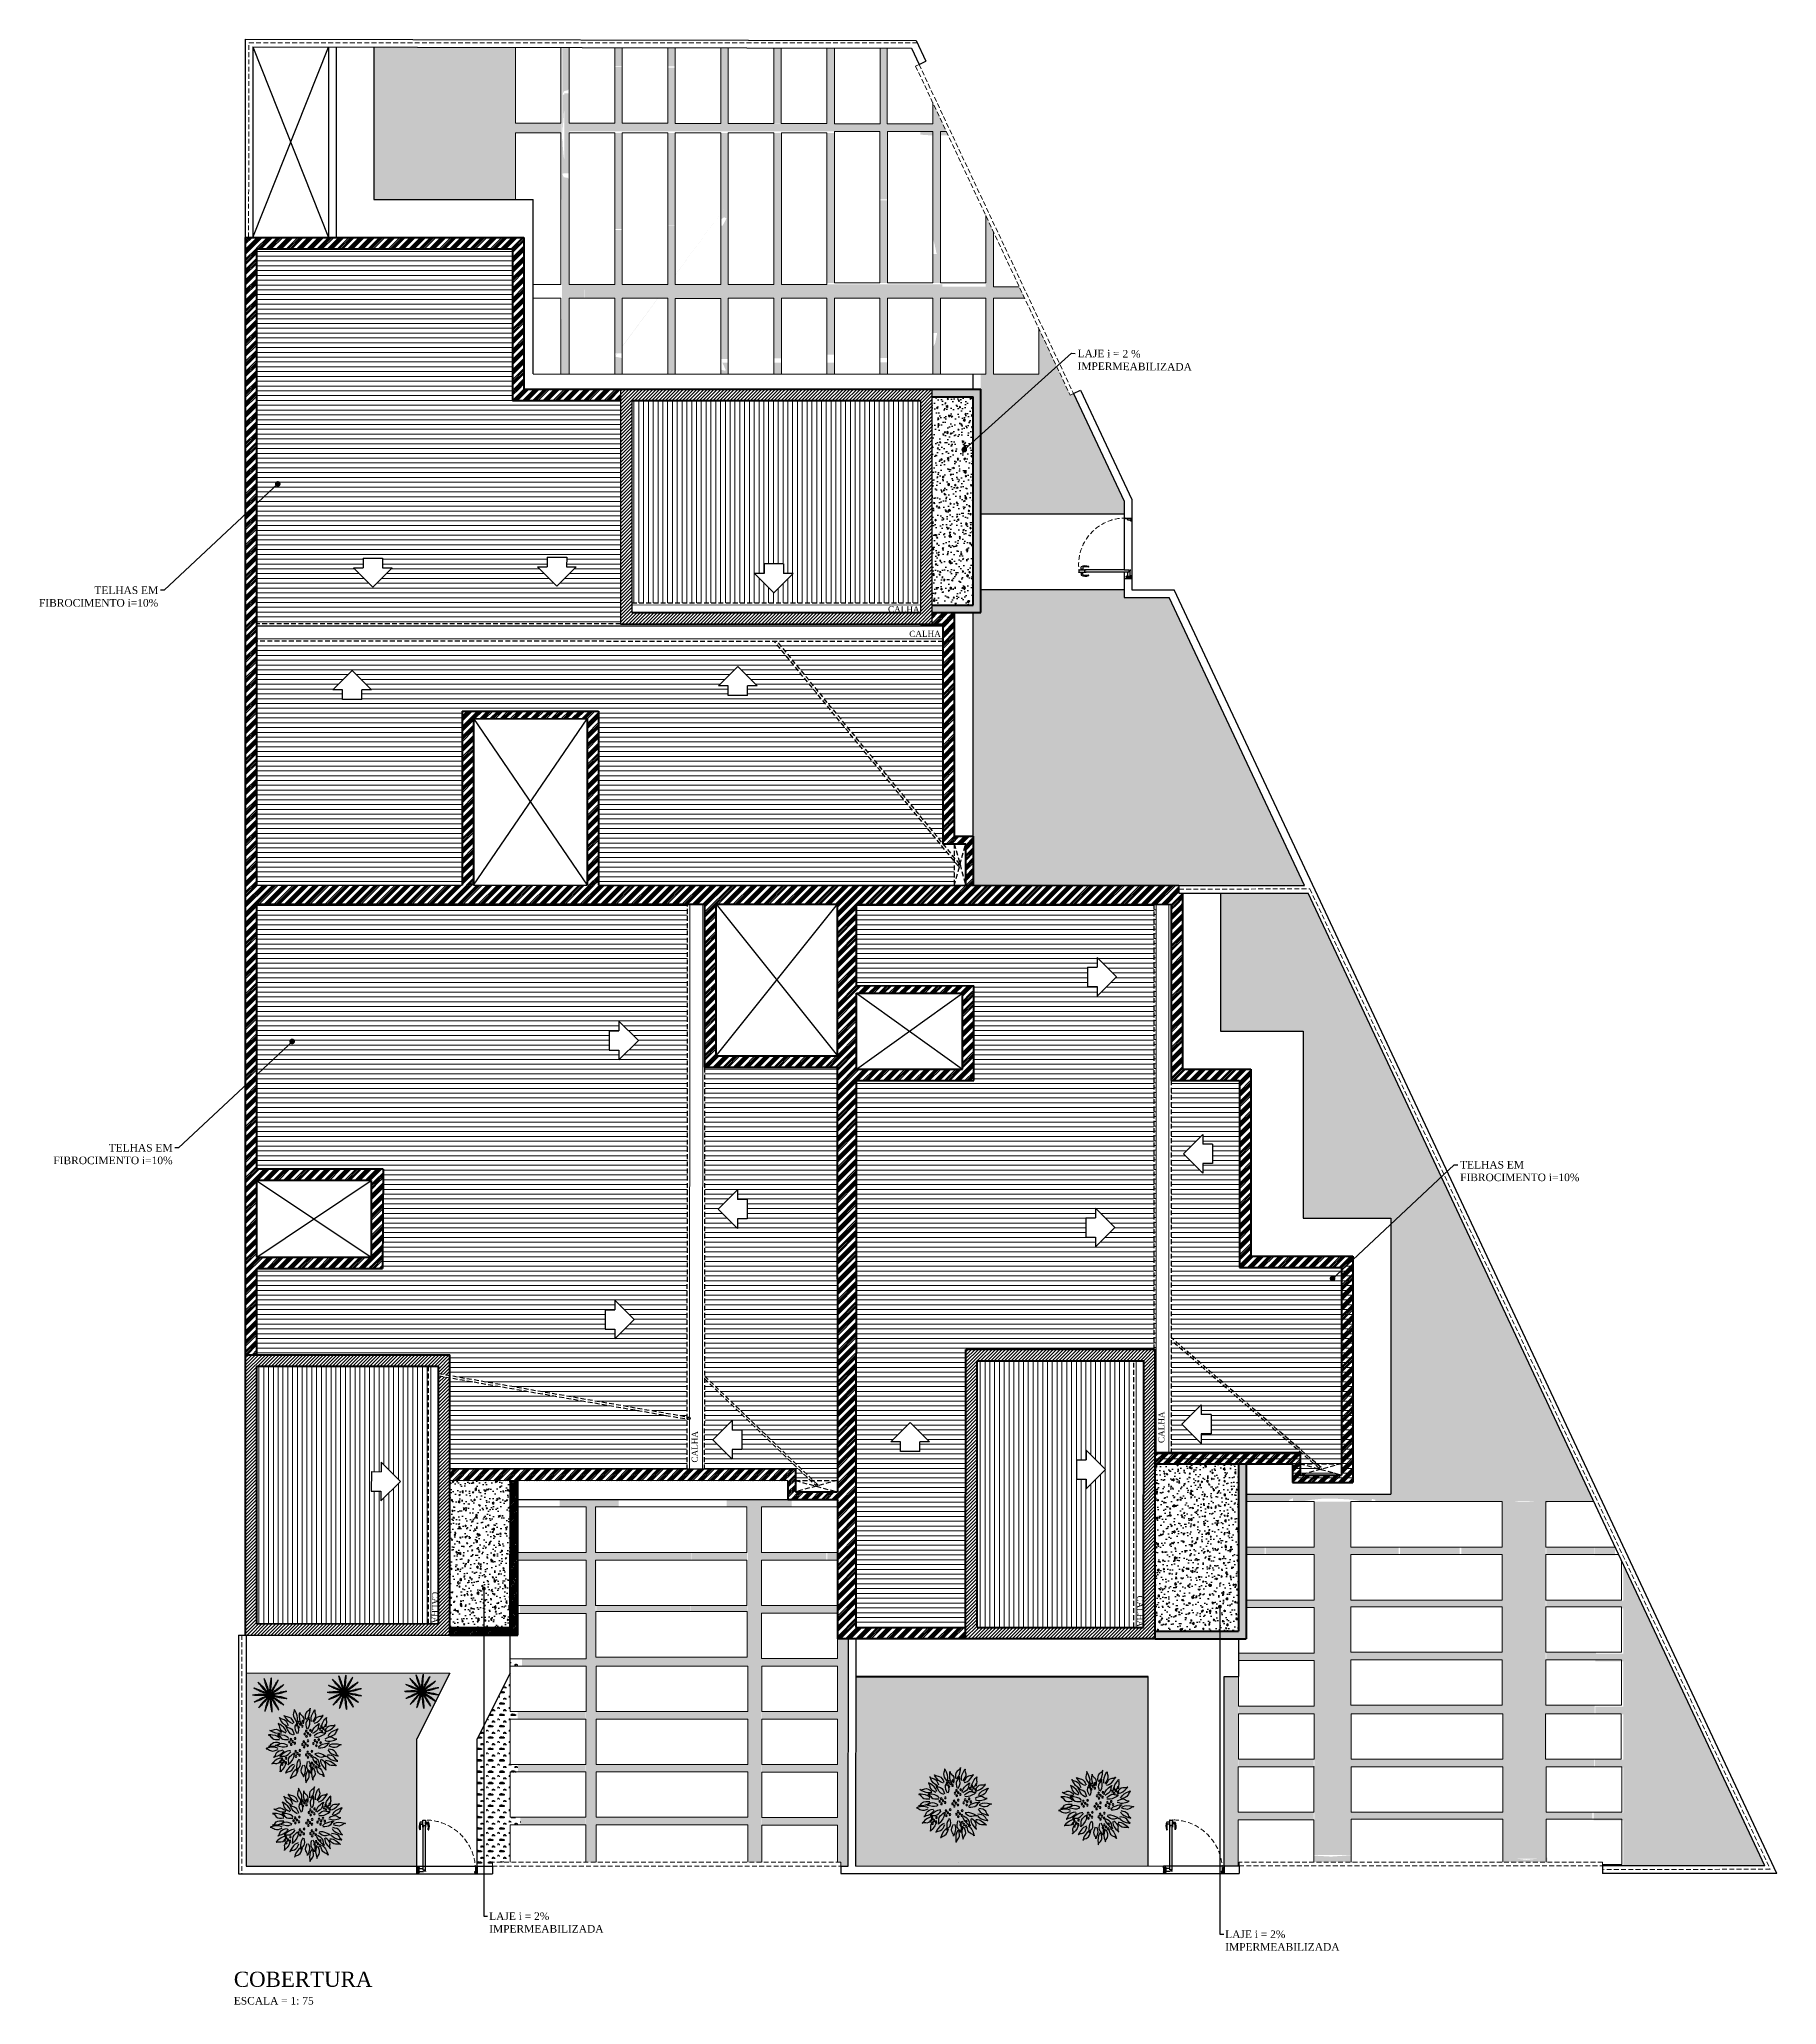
# Model space of a CAD drawing. Header units: centimetres. Extents: x -48696 to 156237, y -5617 to 29024.
# Drawn here: x -16927 to -14633, y 3108 to 5703 of the extents above; entities that cross this region are included whole.
import ezdxf
from ezdxf import colors
from ezdxf.entities.mleader import LeaderData, LeaderLine
from ezdxf.math import Vec2, Vec3

# ---------------------------------------------------------------- set-up
doc = ezdxf.new("R2010")
doc.units = ezdxf.units.CM
doc.linetypes.add('HIDDEN', pattern=[9.525, 6.35, -3.175])
doc.layers.add('A0 BV', color=7, linetype='Continuous', plot=False)
for name, color, linetype in [('ACESSORIOS', 2, 'Continuous'), ('Grama', 84, 'Continuous'), ('MOLHO', 114, 'Continuous'), ('paisajismo', 7, 'Continuous'), ('Piso', 55, 'Continuous'), ('Piso Lay-out', 19, 'Continuous'), ('PN010', 1, 'Continuous'), ('PN030', 3, 'Continuous'), ('Projeção Cobertura - 1', 15, 'HIDDEN'), ('Projeção Janela - Viga', 1, 'HIDDEN'), ('Texto', 2, 'Continuous')]:
    doc.layers.add(name, color=color, linetype=linetype)
for name, color, linetype, lineweight in [('COTAS', 7, 'Continuous', 0), ('Hachura', 1, 'Continuous', 9), ('Parede Baixa', 5, 'Continuous', 50), ('Parede Corte', 4, 'Continuous', 40), ('Pilares Sub-solo', 7, 'Continuous', 70), ('Pisos Externos', 15, 'Continuous', 9), ('Portas - Janelas', 2, 'Continuous', 20), ('Projeção Janela', 15, 'HIDDEN', 9), ('Projeção Portas', 55, 'HIDDEN', 5), ('Projeção Viga', 1, 'HIDDEN', 9)]:
    doc.layers.add(name, color=color, linetype=linetype, lineweight=lineweight)
doc.styles.add('Valéria', font='romantic.ttf', dxfattribs={"height": 10})
pattern_1 = [(0, (15.999, -8044.551), (15, 15), [2.25, -0.45, 0.6, -0.45, 2.25, -9]), (0, (15.249, -8044.101), (15, 15), [1.5, -1.125, 2.25, -1.125, 1.5, -7.5]), (0, (20.499, -8038.101), (15, 15), [1.875, -0.75, 1.875, -10.5]), (0, (12.999, -8035.101), (15, 15), [0.75, -1.5, 0.75, -12]), (90, (14.499, -8035.101), (-15, 15), [1.35, -13.65]), (90, (18.999, -8044.101), (-15, 15), [1.5, -13.5]), (90, (22.749, -8038.101), (-15, 15), [1.5, -13.5]), (45, (20.949, -8044.251), (2e-15, 15), [1.5, -19.713203]), (135, (17.049, -8044.251), (-15, 2e-15), [1.5, -19.713203]), (63.43495, (20.499, -8044.176), (8e-10, 15), [1.5, -32.04102]), (75.963757, (19.749, -8044.101), (5e-10, 15), [1.5, -60.346584]), (75.963757, (23.499, -8038.101), (5e-10, 15), [1.2, -60.646584]), (75.963757, (14.799, -8035.101), (5e-10, 15), [1.05, -60.796584]), (104.036243, (18.249, -8044.101), (-5e-10, 15), [1.5, -60.346584]), (104.036243, (21.999, -8038.101), (-5e-10, 15), [1.2, -60.646584]), (104.036243, (14.199, -8035.101), (-5e-10, 15), [1.05, -60.796584]), (116.56505, (17.499, -8044.176), (-6e-09, 15), [1.5, -32.041002])]
pattern_2 = [(0, (2986.416, 223.315), (15, 15), [2.25, -0.45, 0.6, -0.45, 2.25, -9]), (0, (2985.666, 223.765), (15, 15), [1.5, -1.125, 2.25, -1.125, 1.5, -7.5]), (0, (2990.916, 229.765), (15, 15), [1.875, -0.75, 1.875, -10.5]), (0, (2983.416, 232.765), (15, 15), [0.75, -1.5, 0.75, -12]), (90, (2984.916, 232.765), (-15, 15), [1.35, -13.65]), (90, (2989.416, 223.765), (-15, 15), [1.5, -13.5]), (90, (2993.166, 229.765), (-15, 15), [1.5, -13.5]), (45, (2991.366, 223.615), (2e-15, 15), [1.5, -19.713203]), (135, (2987.466, 223.615), (-15, 2e-15), [1.5, -19.713203]), (63.43495, (2990.9156, 223.6903), (8e-10, 15), [1.5, -32.04102]), (75.963757, (2990.1656, 223.7653), (5e-10, 15), [1.5, -60.346584]), (75.963757, (2993.9156, 229.7653), (5e-10, 15), [1.2, -60.646584]), (75.963757, (2985.2156, 232.7653), (5e-10, 15), [1.05, -60.796584]), (104.036243, (2988.6656, 223.7653), (-5e-10, 15), [1.5, -60.346584]), (104.036243, (2992.4156, 229.7653), (-5e-10, 15), [1.2, -60.646584]), (104.036243, (2984.6156, 232.7653), (-5e-10, 15), [1.05, -60.796584]), (116.56505, (2987.9156, 223.6903), (-6e-09, 15), [1.5, -32.041002])]
pattern_3 = [(45, (2981.916, 223.015), (-6.735192, 6.735192), []), (45, (2984.161, 223.015), (-6.735192, 6.735192), []), (45, (2986.406, 223.015), (-6.735192, 6.735192), []), (45, (2988.651, 223.015), (-6.735192, 6.735192), [])]
pattern_4 = [(45, (2981.9156, 223.0153), (-1.12253202, 1.12253202), []), (135, (2981.9156, 223.0153), (-3.36759605, 1.12253202), [3.96875, -2.38125])]
pattern_5 = [(275, (2981.916, 223.015), (-14.009465, -11.755338), [1.905, -20.955]), (220, (2981.916, 223.015), (16.001845, -11.017673), [1.524, -16.764058]), (325.45144, (2980.748, 222.036), (1.99238, -22.77301), [1.619001, -17.809024]), (271.1842, (2985.508, 219.423), (-22.141024, -16.195341), [2.8575, -31.4325]), (321.63556, (2983.663, 218.074), (0.708662, -34.282676), [2.428502, -26.71356]), (216.18415, (2985.508, 219.423), (0.70866, -34.282676), [2.285997, -25.145973]), (246, (2982.814, 218.525), (-17.951998, -3.489515), [1.905, -20.955]), (191, (2982.814, 218.525), (8.653993, -17.39412), [1.524, -16.764]), (296.45144, (2981.318, 218.234), (-9.298005, -20.883634), [1.619001, -17.808994]), (262.5, (2981.9156, 223.0153), (5.760547, -6.1973414), [0, -16.5608, 0, -17.018, 0, -16.8275]), (232.5, (2981.916, 223.015), (2.3589727, -11.8087), [0, -9.7028, 0, -16.1798, 0, -6.4135]), (192.5, (2985.921, 227.0205), (-9.9927863, -9.1826196), [0, -6.35, 0, -19.812, 0, -26.289]), (182.5, (2987.717, 228.817), (-8.6763904, -12.272239), [0, -8.255, 0, -13.1572, 0, -18.669])]

msp = doc.modelspace()

# ---------------------------------------------------------------- texts
at = {"layer": 'COTAS', "char_height": 8, "attachment_point": 1, "style": 'Valéria'}
for insert, rotation in [((-15806.20249, 4954.61305), 359.65129729), ((-15449.40958, 3849.80133), 89.76362299), ((-16065.50488, 3824.03329), 89.76362299), ((-16400.47205, 3653.36494), 269.65129729), ((-15469.31552, 3648.49625), 269.65129729)]:
    msp.add_mtext('{\\C1;CALHA}', dxfattribs=dict(at, insert=insert, rotation=rotation))
at = {"layer": 'COTAS', "insert": (-15778.13581, 4921.97659), "char_height": 8, "attachment_point": 1, "style": 'Valéria'}
msp.add_mtext('{\\C1;CALHA}', dxfattribs=at)
at = {"layer": 'Texto', "insert": (-16670.10424, 3151.91542), "char_height": 10, "attachment_point": 1, "style": 'Valéria'}
msp.add_mtext('{\\H2x;\\C5;COBERTURA \\P\\H0.5x;\\C2;ESCALA = 1: 75}', dxfattribs=at)

# ---------------------------------------------------------------- blocks, each defined once
blk = doc.blocks.new('_Dot')
at = {"color": 0, "linetype": 'ByBlock', "lineweight": -2}
blk.add_line((-0.5, 0), (-1, 0), dxfattribs=at)
at = {"color": 0, "linetype": 'ByBlock', "const_width": 0.5}
blk.add_lwpolyline([(-0.25, 0, 1), (0.25, 0, 1)], format="xyb", close=True, dxfattribs=at)
blk = doc.blocks.new('A$C375069E9')
at = {"layer": 'paisajismo', "color": 221}
for centre in [(1.295, 2.06), (1.375, 1.959), (1.436, 2.03), (0.523, 1.919), (0.533, 1.759), (0.603, 1.819), (0.653, 1.719), (0.663, 1.889), (0.693, 1.348), (0.713, 1.799), (0.753, 1.448), (0.814, 1.358), (0.884, 1.418), (0.934, 1.317), (1.034, 1.759), (1.044, 1.598), (1.115, 1.658), (1.115, 1.408), (1.165, 1.558), (1.175, 1.729), (1.195, 1.307), (1.225, 1.638), (1.255, 1.378), (1.305, 1.899), (1.426, 1.859), (1.486, 1.939), (1.546, 1.488), (1.556, 1.327), (1.626, 1.388), (1.687, 1.458), (1.737, 1.368), (0.834, 1.247), (0.844, 0.696), (0.984, 1.057), (0.984, 0.666), (0.994, 0.896), (1.064, 0.956), (1.115, 0.856), (1.125, 1.247), (1.125, 1.027), (1.175, 0.936), (1.245, 1.207), (1.305, 1.287), (1.386, 1.087), (1.396, 0.926), (1.466, 0.986), (1.516, 0.886), (1.526, 1.057), (1.576, 0.966), (1.677, 1.287), (1.847, 0.826), (1.857, 0.666), (1.927, 0.726), (1.988, 0.796), (2.038, 0.706), (0.854, 0.535), (0.924, 0.595), (0.974, 0.495), (1.034, 0.575), (1.978, 0.625)]:
    blk.add_circle(centre, 0.0284, dxfattribs=at)
at = {"layer": 'paisajismo', "color": 124}
for points in [[(0.664, 1.826), (0.579, 2.089), (0.495, 2.183), (0.497, 2.179), (0.495, 2.026), (0.632, 1.814)], [(0.912, 1.994), (0.683, 2.149), (0.616, 2.257), (0.62, 2.253), (0.767, 2.212), (0.932, 2.022)], [(0.988, 1.675), (0.841, 1.91), (0.737, 1.981), (0.74, 1.977), (0.775, 1.828), (0.959, 1.656)], [(0.998, 2.06), (0.956, 2.334), (0.888, 2.44), (0.889, 2.435), (0.863, 2.285), (0.965, 2.054)], [(1.176, 2.118), (1.049, 2.364), (1.042, 2.49), (1.043, 2.485), (1.153, 2.379), (1.207, 2.133)], [(1.122, 1.799), (1.058, 2.068), (1.082, 2.193), (1.082, 2.187), (1.163, 2.058), (1.156, 1.806)], [(1.308, 1.969), (1.401, 2.229), (1.391, 2.355), (1.391, 2.35), (1.296, 2.23), (1.275, 1.979)], [(1.453, 1.657), (1.451, 1.934), (1.501, 2.049), (1.5, 2.044), (1.55, 1.9), (1.487, 1.656)], [(1.475, 2.065), (1.512, 2.34), (1.578, 2.447), (1.577, 2.442), (1.606, 2.292), (1.509, 2.06)], [(1.614, 1.981), (1.84, 2.142), (1.904, 2.25), (1.9, 2.247), (1.754, 2.203), (1.593, 2.009)], [(1.798, 1.89), (2.008, 2.07), (2.062, 2.185), (2.059, 2.181), (1.917, 2.123), (1.775, 1.916)], [(1.836, 1.699), (2.004, 1.919), (2.114, 1.98), (2.111, 1.977), (2.062, 1.832), (1.862, 1.678)], [(0.405, 1.262), (0.131, 1.304), (0.009, 1.27), (0.015, 1.27), (0.151, 1.2), (0.401, 1.228)], [(0.438, 1.564), (0.237, 1.755), (0.118, 1.797), (0.122, 1.794), (0.194, 1.659), (0.415, 1.539)], [(0.553, 1.432), (0.276, 1.415), (0.158, 1.46), (0.163, 1.459), (0.305, 1.517), (0.551, 1.466)], [(0.543, 1.718), (0.292, 1.836), (0.209, 1.931), (0.213, 1.928), (0.366, 1.911), (0.558, 1.749)], [(0.773, 1.195), (0.528, 1.324), (0.402, 1.332), (0.407, 1.33), (0.513, 1.219), (0.758, 1.164)], [(0.896, 1.541), (0.624, 1.594), (0.52, 1.667), (0.525, 1.665), (0.677, 1.685), (0.903, 1.575)], [(1.602, 1.593), (1.803, 1.784), (1.851, 1.901), (1.848, 1.896), (1.709, 1.832), (1.578, 1.618)], [(1.751, 1.486), (2.002, 1.603), (2.129, 1.605), (2.124, 1.604), (2.013, 1.498), (1.765, 1.455)], [(1.8, 1.231), (2.076, 1.215), (2.195, 1.26), (2.189, 1.259), (2.047, 1.316), (1.801, 1.265)], [(2.005, 1.668), (2.28, 1.695), (2.39, 1.758), (2.385, 1.756), (2.236, 1.791), (2.001, 1.702)], [(2.053, 1.488), (2.306, 1.601), (2.432, 1.601), (2.427, 1.6), (2.315, 1.496), (2.066, 1.456)], [(2.055, 1.326), (2.31, 1.218), (2.436, 1.221), (2.431, 1.222), (2.317, 1.323), (2.067, 1.357)], [(0.447, 1.106), (0.23, 0.934), (0.107, 0.902), (0.112, 0.905), (0.195, 1.033), (0.426, 1.133)], [(0.483, 0.904), (0.251, 0.752), (0.126, 0.732), (0.131, 0.734), (0.226, 0.854), (0.465, 0.933)], [(0.524, 0.758), (0.266, 0.658), (0.177, 0.569), (0.181, 0.571), (0.334, 0.578), (0.537, 0.726)], [(0.883, 0.989), (0.609, 0.948), (0.503, 0.88), (0.508, 0.882), (0.658, 0.855), (0.889, 0.956)], [(0.698, 0.783), (0.595, 0.526), (0.504, 0.438), (0.507, 0.442), (0.516, 0.595), (0.667, 0.796)], [(0.969, 0.852), (0.812, 0.624), (0.705, 0.557), (0.708, 0.561), (0.75, 0.708), (0.941, 0.872)], [(1.098, 0.722), (1.022, 0.455), (1.04, 0.33), (1.041, 0.335), (1.128, 0.461), (1.131, 0.713)], [(1.416, 0.791), (1.501, 0.528), (1.488, 0.402), (1.487, 0.407), (1.396, 0.53), (1.383, 0.782)], [(1.585, 0.962), (1.685, 0.704), (1.775, 0.615), (1.772, 0.62), (1.766, 0.772), (1.617, 0.976)], [(1.701, 1.076), (1.958, 0.973), (2.046, 0.883), (2.041, 0.885), (1.889, 0.894), (1.687, 1.045)], [(1.856, 0.722), (1.956, 0.464), (2.046, 0.374), (2.043, 0.379), (2.037, 0.532), (1.888, 0.735)], [(1.928, 1.076), (2.139, 0.896), (2.26, 0.861), (2.255, 0.863), (2.177, 0.995), (1.949, 1.102)], [(1.972, 0.836), (2.229, 0.733), (2.317, 0.642), (2.312, 0.645), (2.16, 0.653), (1.958, 0.804)], [(2.115, 1.151), (2.39, 1.183), (2.511, 1.145), (2.506, 1.145), (2.367, 1.08), (2.118, 1.117)], [(0.798, 0.546), (0.619, 0.335), (0.583, 0.214), (0.585, 0.218), (0.717, 0.297), (0.825, 0.524)], [(0.953, 0.499), (0.985, 0.224), (0.947, 0.103), (0.948, 0.108), (0.882, 0.247), (0.919, 0.496)], [(1.128, 0.401), (1.199, 0.134), (1.18, 0.009), (1.179, 0.014), (1.094, 0.142), (1.095, 0.393)], [(1.244, 0.6), (1.226, 0.324), (1.271, 0.206), (1.27, 0.211), (1.328, 0.353), (1.278, 0.599)], [(1.466, 0.475), (1.657, 0.274), (1.699, 0.155), (1.696, 0.159), (1.561, 0.231), (1.441, 0.452)], [(1.582, 0.621), (1.799, 0.449), (1.858, 0.337), (1.854, 0.341), (1.71, 0.393), (1.56, 0.595)]]:
    blk.add_spline(points, degree=3, dxfattribs=at)
blk = doc.blocks.new('MOLHO2')
for points in [[(-0.451, 0.08, -0.04965), (-0.494, 0.095, -0.013329), (-0.656, 0.143, -0.009979), (-0.705, 0.159, -0.607526)], [(-0.442, 0.121, 0.04965), (-0.487, 0.127, 0.013329), (-0.654, 0.154, 0.009979), (-0.705, 0.159, 0.607526)], [(-0.354, 0.291, 0.04965), (-0.393, 0.314, 0.013329), (-0.535, 0.406, 0.009979), (-0.579, 0.432, 0.607526)], [(-0.379, 0.257, -0.04965), (-0.413, 0.288, -0.013329), (-0.542, 0.397, -0.009979), (-0.579, 0.432, -0.607526)], [(0, 0, -0.009979), (-0.051, 0.006, -0.013329), (-0.218, 0.032, -0.009462), (-0.451, 0.08, -0.009462)], [(0, 0, 0.009979), (-0.048, 0.017, 0.013329), (-0.21, 0.064, 0.009462), (-0.442, 0.121, 0.009462)], [(0, 0, -0.009979), (-0.044, 0.026, -0.013329), (-0.186, 0.118, -0.009462), (-0.379, 0.257, -0.009462)], [(0, 0, 0.009979), (-0.037, 0.035, 0.013329), (-0.166, 0.144, 0.009462), (-0.354, 0.291, 0.009462)], [(-0.205, 0.41, 0.04965), (-0.231, 0.447, 0.013329), (-0.323, 0.589, 0.009979), (-0.353, 0.63, 0.607526)], [(-0.242, 0.389, -0.04965), (-0.26, 0.431, -0.013329), (-0.333, 0.583, -0.009979), (-0.353, 0.63, -0.607526)], [(0, 0, -0.009979), (-0.03, 0.041, -0.013329), (-0.122, 0.183, -0.009462), (-0.242, 0.389, -0.009462)], [(0, 0, 0.009979), (-0.02, 0.047, 0.013329), (-0.093, 0.199, 0.009462), (-0.205, 0.41, 0.009462)], [(-0.063, 0.454, -0.04965), (-0.063, 0.499, -0.013329), (-0.067, 0.668, -0.009979), (-0.066, 0.719, -0.607526)], [(-0.021, 0.458, 0.04965), (-0.03, 0.502, 0.013329), (-0.056, 0.669, 0.009979), (-0.066, 0.719, 0.607526)], [(0, 0, -0.009979), (-0.01, 0.05, -0.013329), (-0.037, 0.217, -0.009462), (-0.063, 0.454, -0.009462)], [(0, 0, 0.009979), (0.001, 0.051, 0.013329), (-0.004, 0.22, 0.009462), (-0.021, 0.458, 0.009462)], [(0, 0, -0.009979), (0.011, 0.05, -0.013329), (0.055, 0.213, -0.009462), (0.127, 0.44, -0.009462)], [(0, 0, 0.009979), (0.022, 0.046, 0.013329), (0.086, 0.202, 0.009462), (0.167, 0.427, 0.009462)], [(0, 0, -0.009979), (0.03, 0.041, -0.013329), (0.137, 0.172, -0.009462), (0.295, 0.35, -0.009462)], [(0, 0, 0.009979), (0.038, 0.033, 0.013329), (0.161, 0.15, 0.009462), (0.326, 0.322, 0.009462)], [(0, 0, -0.009979), (0.044, 0.025, -0.013329), (0.195, 0.102, -0.009462), (0.412, 0.2, -0.009462)], [(0, 0, 0.009979), (0.049, 0.015, 0.013329), (0.208, 0.071, 0.009462), (0.429, 0.161, 0.009462)], [(0, 0, -0.009979), (0.051, 0.005, -0.013329), (0.22, 0.014, -0.009462), (0.458, 0.015, -0.009462)], [(0.127, 0.44, -0.04965), (0.146, 0.482, -0.013329), (0.21, 0.638, -0.009979), (0.232, 0.684, -0.607526)], [(0.167, 0.427, 0.04965), (0.177, 0.471, 0.013329), (0.221, 0.634, 0.009979), (0.232, 0.684, 0.607526)], [(0.295, 0.35, -0.04965), (0.329, 0.381, -0.013329), (0.452, 0.497, -0.009979), (0.49, 0.531, -0.607526)], [(0.326, 0.322, 0.04965), (0.353, 0.358, 0.013329), (0.46, 0.49, 0.009979), (0.49, 0.531, 0.607526)], [(0.412, 0.2, -0.04965), (0.455, 0.214, -0.013329), (0.615, 0.271, -0.009979), (0.664, 0.285, -0.607526)], [(0.429, 0.161, 0.04965), (0.469, 0.183, 0.013329), (0.619, 0.26, 0.009979), (0.664, 0.285, 0.607526)], [(0.458, 0.015, -0.04965), (0.503, 0.01, -0.013329), (0.672, -0.003, -0.009979), (0.722, -0.009, -0.607526)], [(-0.453, -0.069, 0.04965), (-0.496, -0.082, 0.013329), (-0.66, -0.126, 0.009979), (-0.708, -0.141, 0.607526)], [(-0.445, -0.11, -0.04965), (-0.49, -0.114, -0.013329), (-0.658, -0.137, -0.009979), (-0.708, -0.141, -0.607526)], [(-0.386, -0.247, 0.04965), (-0.42, -0.277, 0.013329), (-0.552, -0.383, 0.009979), (-0.59, -0.417, 0.607526)], [(-0.362, -0.281, -0.04965), (-0.401, -0.304, -0.013329), (-0.545, -0.392, -0.009979), (-0.59, -0.417, -0.607526)], [(0, 0, 0.009979), (-0.051, -0.004, 0.013329), (-0.218, -0.027, 0.009462), (-0.453, -0.069, 0.009462)], [(0, 0, -0.009979), (-0.048, -0.015, -0.013329), (-0.212, -0.059, -0.009462), (-0.445, -0.11, -0.009462)], [(0, 0, 0.009979), (-0.045, -0.025, 0.013329), (-0.189, -0.113, 0.009462), (-0.386, -0.247, 0.009462)], [(-0.252, -0.383, 0.04965), (-0.271, -0.424, 0.013329), (-0.348, -0.575, 0.009979), (-0.369, -0.621, 0.607526)], [(-0.216, -0.404, -0.04965), (-0.243, -0.441, -0.013329), (-0.338, -0.58, -0.009979), (-0.369, -0.621, -0.607526)], [(0, 0, -0.009979), (-0.038, -0.034, -0.013329), (-0.17, -0.14, -0.009462), (-0.362, -0.281, -0.009462)], [(0, 0, 0.009979), (-0.031, -0.041, 0.013329), (-0.126, -0.18, 0.009462), (-0.252, -0.383, 0.009462)], [(0, 0, -0.009979), (-0.021, -0.046, -0.013329), (-0.098, -0.197, -0.009462), (-0.216, -0.404, -0.009462)], [(-0.075, -0.452, 0.04965), (-0.075, -0.497, 0.013329), (-0.084, -0.666, 0.009979), (-0.085, -0.717, 0.607526)], [(-0.033, -0.457, -0.04965), (-0.043, -0.501, -0.013329), (-0.073, -0.668, -0.009979), (-0.085, -0.717, -0.607526)], [(0, 0, 0.009979), (-0.012, -0.05, 0.013329), (-0.042, -0.216, 0.009462), (-0.075, -0.452, 0.009462)], [(0, 0, -0.009979), (0, -0.051, -0.013329), (-0.009, -0.22, -0.009462), (-0.033, -0.457, -0.009462)], [(0, 0, -0.009979), (0.038, -0.034, -0.013329), (0.157, -0.154, -0.009462), (0.318, -0.33, -0.009462)], [(0, 0, 0.009979), (0.05, -0.006, 0.013329), (0.219, -0.019, 0.009462), (0.457, -0.027, 0.009462)], [(0, 0, 0.009979), (0.044, -0.026, 0.013329), (0.192, -0.107, 0.009462), (0.407, -0.211, 0.009462)], [(0, 0, -0.009979), (0.048, -0.016, -0.013329), (0.206, -0.077, -0.009462), (0.425, -0.172, -0.009462)], [(0, 0, 0.009979), (0.029, -0.042, 0.013329), (0.132, -0.176, 0.009462), (0.286, -0.358, 0.009462)], [(0, 0, 0.009979), (0.01, -0.05, 0.013329), (0.049, -0.214, 0.009462), (0.116, -0.443, 0.009462)], [(0, 0, -0.009979), (0.02, -0.047, -0.013329), (0.081, -0.205, -0.009462), (0.156, -0.431, -0.009462)], [(0.116, -0.443, 0.04965), (0.133, -0.485, 0.013329), (0.194, -0.643, 0.009979), (0.214, -0.69, 0.607526)], [(0.156, -0.431, -0.04965), (0.165, -0.475, -0.013329), (0.205, -0.64, -0.009979), (0.214, -0.69, -0.607526)], [(0.286, -0.358, 0.04965), (0.319, -0.389, 0.013329), (0.439, -0.509, 0.009979), (0.476, -0.543, 0.607526)], [(0.318, -0.33, -0.04965), (0.344, -0.367, -0.013329), (0.447, -0.501, -0.009979), (0.476, -0.543, -0.607526)], [(0.407, -0.211, 0.04965), (0.45, -0.225, 0.013329), (0.608, -0.286, 0.009979), (0.656, -0.302, 0.607526)], [(0.425, -0.172, -0.04965), (0.464, -0.195, -0.013329), (0.612, -0.276, -0.009979), (0.656, -0.302, -0.607526)], [(0.457, -0.027, 0.04965), (0.503, -0.023, 0.013329), (0.672, -0.014, 0.009979), (0.722, -0.009, 0.607526)]]:
    blk.add_lwpolyline(points, format="xyb")
blk = doc.blocks.new('VEG3')
at = {"layer": 'MOLHO', "xscale": 0.6290189251151159, "yscale": 0.6290189251151159, "zscale": 0.6290189251151159}
blk.add_blockref('MOLHO2', (-0.121, 0.067), dxfattribs=at)

# ---------------------------------------------------------------- hatches: boundary and pattern name
h = msp.add_hatch()
h.set_pattern_fill('GRASS2', color=74, scale=15, pattern_type=2)
h.set_pattern_definition(pattern_1)
h.paths.add_polyline_path([(-16087.10421, 5261.05907), (-16097.10417, 5261.05907), (-16097.10417, 5276.78151), (-16087.10421, 5276.78151)])
h.paths.add_polyline_path([(-16017.10424, 5276.04146), (-16025.08575, 5276.16714), (-16020.39264, 5266.21973), (-16021.46499, 5265.33923), (-16025.45141, 5266.20059), (-16027.10421, 5267.64796), (-16027.10613, 5261.04162), (-16017.10424, 5261.04162)])
h.paths.add_polyline_path([(-15947.10428, 5261.01836), (-15957.10424, 5261.01836), (-15957.10424, 5276.04146), (-15947.10428, 5276.04146)])
h.paths.add_polyline_path([(-15877.06909, 5260.99799), (-15887.10428, 5260.99799), (-15887.10428, 5276.1234), (-15877.06909, 5276.1234)])
h.paths.add_polyline_path([(-15807.10435, 5260.97765), (-15817.10432, 5260.97765), (-15817.10432, 5276.37987), (-15807.10435, 5276.37987)])
h.paths.add_polyline_path([(-15737.41791, 5334.23722), (-15737.10439, 5260.95729), (-15747.10435, 5260.97764), (-15747.3279, 5295.74394), (-15744.07819, 5301.33444)])
h.paths.add_polyline_path([(-15677.10433, 5470.15644), (-15667.10436, 5448.86474), (-15667.05044, 5260.9523), (-15677.10439, 5260.97763)])
h.paths.add_polyline_path([(-15607.10443, 5321.11419), (-15607.10443, 5260.97762), (-15597.10447, 5260.97762), (-15597.10447, 5299.82248)])
h.paths.add_polyline_path([(-15597.10447, 5299.82248), (-15597.09332, 5260.97237), (-15578.85794, 5260.97237)])
h.paths.add_polyline_path([(-15667.10436, 5375.86431), (-15667.10436, 5360.97762), (-15625.82688, 5360.97762), (-15632.81863, 5375.86431)])
h.paths.add_polyline_path([(-15677.10439, 5360.97763), (-15734.76686, 5360.97763), (-15734.76686, 5376.32676), (-15677.10439, 5376.32676)])
h.paths.add_polyline_path([(-15807.10429, 5455.49622), (-15817.10425, 5455.49622), (-15817.10425, 5490.22708), (-15807.10429, 5490.22708)])
h.paths.add_polyline_path([(-15747.15091, 5619.29809), (-15726.75159, 5575.86431), (-15737.10433, 5575.86431), (-15737.10433, 5397.09248), (-15744.19638, 5429.80171), (-15747.10429, 5441.40061), (-15747.10429, 5575.86431), (-15763.42274, 5576.89221), (-15764.20645, 5591.23046), (-15747.15091, 5591.23046)])
h.paths.add_polyline_path([(-15877.10425, 5456.22162), (-15887.10428, 5456.22162), (-15887.10428, 5486.80671), (-15877.10425, 5486.80671)])
h.paths.add_polyline_path([(-15947.10428, 5456.63446), (-15957.10418, 5456.63446), (-15957.10418, 5486.59719), (-15947.10428, 5486.59719)])
h.paths.add_polyline_path([(-16087.10414, 5456.59839), (-16097.1041, 5456.59839), (-16097.1041, 5486.87302), (-16087.10414, 5486.87302)])
h.paths.add_polyline_path([(-16157.1041, 5452.43358), (-16167.1041, 5452.43358), (-16167.1041, 5488.01568), (-16157.1041, 5488.01568)])
h.paths.add_polyline_path([(-15817.15091, 5662.6868), (-15807.15091, 5662.6868), (-15807.15091, 5691.23046), (-15817.15091, 5691.23046)])
h.paths.add_polyline_path([(-15877.15091, 5666.51015), (-15887.15091, 5666.51015), (-15887.15091, 5691.36168), (-15877.15091, 5691.36168)])
h.paths.add_polyline_path([(-15947.15091, 5667.19029), (-15957.15091, 5667.19029), (-15957.15091, 5691.49289), (-15947.15091, 5691.49289)])
h.paths.add_polyline_path([(-16017.15091, 5667.23917), (-16027.15091, 5667.23917), (-16027.15091, 5691.62411), (-16017.15091, 5691.62411)])
h.paths.add_polyline_path([(-16087.15091, 5667.28153), (-16097.15091, 5667.28153), (-16097.15091, 5691.88654), (-16087.15091, 5691.88654)])
h.paths.add_polyline_path([(-16157.15091, 5667.02505), (-16167.15091, 5667.02505), (-16167.15091, 5692.01884), (-16157.15091, 5692.01884)])
edge = h.paths.add_edge_path()
edge.add_line((-16167.10413, 5284.03254), (-16157.10417, 5282.00391))
edge.add_line((-16157.10417, 5282.00391), (-16157.10417, 5261.07942))
edge.add_line((-16157.10417, 5261.07942), (-16167.10413, 5261.07942))
edge.add_line((-16167.10413, 5261.07942), (-16166.76899, 5284.01143))
edge.add_line((-16017.10418, 5486.59719), (-16027.10414, 5486.64623))
edge.add_line((-16027.10414, 5486.64623), (-16027.10414, 5464.98227))
edge.add_line((-16027.10414, 5464.98227), (-16022.71426, 5467.86206))
edge.add_line((-16022.71426, 5467.86206), (-16019.42677, 5466.50826))
edge.add_line((-16019.42677, 5466.50826), (-16024.65343, 5456.68862))
edge.add_line((-16024.65343, 5456.68862), (-16017.10418, 5456.80781))
edge.add_line((-16017.10418, 5456.80781), (-16017.08328, 5486.63921))
h.paths.add_polyline_path([(-16237.10413, 5261.10268), (-16227.10413, 5261.09978), (-16227.10413, 5360.86375), (-16206.83779, 5360.86375), (-16206.92559, 5367.19054), (-16206.16815, 5379.21616), (-16227.10407, 5379.21616), (-16227.10407, 5515.4485), (-16228.70021, 5519.82802), (-16234.44233, 5520.67263), (-16236.54433, 5525.63434), (-16230.26073, 5525.72145), (-16232.62704, 5539.65796), (-16234.58642, 5548.28729), (-16235.41824, 5558.15372), (-16236.00266, 5564.19582), (-16236.00266, 5566.54695), (-16236.05986, 5570.66986), (-16236.18213, 5573.80495), (-16236.18213, 5577.83541), (-16236.03244, 5581.16584), (-16234.35069, 5605.00936), (-16230.03026, 5629.05455), (-16235.77228, 5629.89896), (-16234.5375, 5634.16767), (-16228.64396, 5635.7283), (-16227.15091, 5639.4165), (-16227.15091, 5691.99901), (-16236.29638, 5692.01616)])
h.paths.add_polyline_path([(-16298.36776, 5591.99901), (-16298.36776, 5692.13251), (-16238.36776, 5692.02004), (-16238.36776, 5591.99901)])
h.paths.add_polyline_path([(-16298.36776, 5491.21616), (-16298.36776, 5579.21616), (-16238.36776, 5579.21616), (-16238.36776, 5491.21616), (-16237.12911, 5491.21616), (-16237.12911, 5692.78232), (-16485.02285, 5692.78232), (-16485.02285, 5491.21616)])
h = msp.add_hatch()
h.set_pattern_fill('GRASS2', color=74, scale=15, pattern_type=2)
h.set_pattern_definition(pattern_2)
h.paths.add_polyline_path([(-16206.16815, 5379.21616), (-15734.52625, 5379.21616), (-15734.52625, 5360.97763), (-16206.16815, 5360.97763)])
h.paths.add_polyline_path([(-16157.10411, 5288.28621), (-16167.10407, 5288.28621), (-16167.10407, 5360.97763), (-16157.10411, 5360.97763)])
h.paths.add_polyline_path([(-16087.10421, 5276.6157), (-16097.10411, 5276.6157), (-16097.10411, 5360.97763), (-16087.10421, 5360.97763)])
h.paths.add_polyline_path([(-16017.10418, 5280.67178), (-16027.10415, 5280.67178), (-16027.10415, 5360.86376), (-16017.10418, 5360.86376)])
h.paths.add_polyline_path([(-15947.10422, 5281.4978), (-15957.10418, 5281.4978), (-15957.10418, 5361.04163), (-15947.10422, 5361.04163)])
h.paths.add_polyline_path([(-15877.06903, 5286.4262), (-15887.10422, 5286.4262), (-15887.10422, 5360.97763), (-15877.06903, 5360.97763)])
h.paths.add_polyline_path([(-15807.06907, 5281.95536), (-15817.06903, 5281.95536), (-15817.06903, 5360.97763), (-15807.06907, 5360.97763)])
h.paths.add_polyline_path([(-15737.10433, 5315.16391), (-15747.06907, 5315.16391), (-15747.06907, 5360.97766), (-15737.10433, 5360.97766)])
h.paths.add_polyline_path([(-15737.1043, 5381.31006), (-15747.06903, 5381.31006), (-15747.06903, 5419.20924), (-15737.1043, 5419.20924)])
h.paths.add_polyline_path([(-15807.06903, 5381.31007), (-15817.10425, 5381.31007), (-15817.10425, 5455.63023), (-15807.06903, 5455.63023)])
h.paths.add_polyline_path([(-15877.06899, 5381.31007), (-15887.10428, 5381.31007), (-15887.10428, 5456.32018), (-15877.06899, 5456.32018)])
h.paths.add_polyline_path([(-15947.10419, 5379.21614), (-15957.10418, 5379.21614), (-15957.10418, 5456.64144), (-15947.10419, 5456.64144)])
h.paths.add_polyline_path([(-16017.10415, 5379.21616), (-16027.10411, 5379.21616), (-16027.10411, 5456.66819), (-16017.10415, 5456.66819)])
h.paths.add_polyline_path([(-16087.10411, 5379.21616), (-16097.1041, 5379.21616), (-16097.1041, 5456.56175), (-16087.10411, 5456.56175)])
h.paths.add_polyline_path([(-16157.10407, 5379.21616), (-16167.1041, 5379.21616), (-16167.1041, 5451.06651), (-16157.10407, 5451.06651)])
h.paths.add_polyline_path([(-16167.10407, 5579.21616), (-16157.1041, 5579.21616), (-16157.1041, 5487.86785), (-16167.10407, 5487.86785)])
h.paths.add_polyline_path([(-16097.10407, 5579.21615), (-16087.10414, 5579.21615), (-16087.10414, 5486.77411), (-16097.10407, 5486.77411)])
h.paths.add_polyline_path([(-16027.10411, 5579.21615), (-16017.10418, 5579.21615), (-16017.10418, 5486.63923), (-16027.10411, 5486.63923)])
h.paths.add_polyline_path([(-15957.10415, 5579.21614), (-15947.10428, 5579.21614), (-15947.10428, 5486.59018), (-15957.10415, 5486.59018)])
h.paths.add_polyline_path([(-15887.10419, 5579.21614), (-15877.10425, 5579.21614), (-15877.10425, 5486.84335), (-15887.10419, 5486.84335)])
h.paths.add_polyline_path([(-15817.06899, 5581.31007), (-15807.10429, 5581.31007), (-15807.10429, 5491.59479), (-15817.06899, 5491.59479)])
h.paths.add_polyline_path([(-15762.07227, 5581.31007), (-16227.15091, 5581.31007), (-16227.15091, 5591.99901), (-15762.07227, 5591.99901)])
h.paths.add_polyline_path([(-15807.15091, 5591.99901), (-15816.80263, 5591.99901), (-15816.80263, 5667.5779), (-15807.15091, 5667.5779)])
h.paths.add_polyline_path([(-15876.80263, 5591.99901), (-15887.15091, 5591.99901), (-15887.15091, 5666.60872), (-15876.80263, 5666.60872)])
h.paths.add_polyline_path([(-15947.15091, 5591.47415), (-15957.15091, 5591.47415), (-15957.15091, 5667.19727), (-15947.15091, 5667.19727)])
h.paths.add_polyline_path([(-16017.15091, 5591.99901), (-16027.15091, 5591.99901), (-16027.15091, 5667.24616), (-16017.15091, 5667.24616)])
h.paths.add_polyline_path([(-16087.15091, 5591.99901), (-16097.15091, 5591.99901), (-16097.15091, 5665.46722), (-16087.15091, 5665.46722)])
h.paths.add_polyline_path([(-16157.15091, 5591.99901), (-16167.15091, 5591.99901), (-16167.15091, 5666.18044), (-16157.15091, 5666.18044)])
h.paths.add_polyline_path([(-16227.10407, 5526.02046), (-16233.55643, 5526.02046), (-16233.55643, 5631.43834), (-16227.10407, 5631.43834)])
h = msp.add_hatch()
h.set_pattern_fill('GRASS2', color=74, scale=15, pattern_type=2)
h.set_pattern_definition(pattern_1)
h.paths.add_polyline_path([(-15683.66516, 5260.94175), (-15683.66516, 5075.88671), (-15494.40923, 5075.88671), (-15494.40923, 5092.92763), (-15561.23811, 5235.21822), (-15565.76381, 5233.09265), (-15578.86039, 5260.9776), (-15693.66516, 5260.94466)])
h.paths.add_polyline_path([(-15683.66516, 4945.94174), (-15693.66516, 4945.94465), (-15693.66516, 4585.94463), (-15256.23743, 4585.81743), (-15434.73443, 4965.86935), (-15494.40923, 4965.88671), (-15494.40923, 4975.88671), (-15683.66516, 4975.88671)])
h = msp.add_hatch()
h.set_pattern_fill('GRASS2', color=74, scale=15, pattern_type=2)
h.set_pattern_definition(pattern_1)
h.paths.add_polyline_path([(-15462.51265, 3291.49422), (-15848.51353, 3291.49422), (-15848.51353, 3541.3943), (-15462.51265, 3541.3943)])
h.paths.add_polyline_path([(-15343.51339, 3541.48705), (-15362.51265, 3541.48705), (-15362.51265, 3291.49422), (-15343.51339, 3291.49422)])
h.paths.add_polyline_path([(-15194.47744, 3305.75911), (-15221.04123, 3303.83977), (-15243.99341, 3305.20326), (-15243.99341, 3296.59703), (-15194.47744, 3296.59703)])
h.paths.add_polyline_path([(-15307.62948, 3362.89923), (-15343.51339, 3362.89923), (-15343.51339, 3352.50725), (-15307.62948, 3352.50725)])
h.paths.add_polyline_path([(-15310.22052, 3422.50725), (-15343.37282, 3422.50725), (-15343.37282, 3432.50725), (-15310.22052, 3432.50725)])
h.paths.add_polyline_path([(-15310.45169, 3492.50725), (-15343.37282, 3492.50725), (-15343.37282, 3502.50725), (-15310.45169, 3502.50725)])
h.paths.add_polyline_path([(-15310.40264, 3562.50725), (-15343.37282, 3562.50725), (-15343.37282, 3572.50725), (-15310.40264, 3572.50725)])
h.paths.add_polyline_path([(-15130.11786, 3702.50725), (-15051.16608, 3702.50725), (-15051.16608, 3712.40433), (-15130.11786, 3712.40433)])
h.paths.add_polyline_path([(-15129.81881, 3642.50725), (-15052.63539, 3642.50725), (-15052.63539, 3633.70177), (-15129.81881, 3633.70177)])
h.paths.add_polyline_path([(-15129.79492, 3573.70177), (-15052.86101, 3573.70177), (-15052.86101, 3563.62325), (-15129.79492, 3563.62325)])
h.paths.add_polyline_path([(-15129.84386, 3503.62325), (-15052.91095, 3503.62325), (-15052.91095, 3492.34462), (-15129.84386, 3492.34462)])
h.paths.add_polyline_path([(-15130.38905, 3432.34462), (-15052.69576, 3432.34462), (-15052.69576, 3422.50725), (-15130.38905, 3422.50725)])
h.paths.add_polyline_path([(-15133.31339, 3362.54407), (-15051.0666, 3362.54407), (-15051.0666, 3353.25948), (-15133.31339, 3353.25948)])
h.paths.add_polyline_path([(-14935.60984, 3302.31792), (-14963.48992, 3299.53991), (-14994.47744, 3303.28485), (-14994.47744, 3296.59703), (-14935.60984, 3296.59703)])
h.paths.add_polyline_path([(-14835.15328, 3689.25427), (-14835.07151, 3291.60267), (-14648.43222, 3291.69188)])
h.paths.add_polyline_path([(-14835.15328, 3361.69188), (-14874.35858, 3361.69188), (-14874.35858, 3351.69188), (-14835.15328, 3351.69188)])
h.paths.add_polyline_path([(-14835.15328, 3571.69188), (-14872.26246, 3571.69188), (-14872.26246, 3561.69188), (-14835.15328, 3561.69188)])
h.paths.add_polyline_path([(-14846.20128, 3712.77745), (-14873.0081, 3712.77745), (-14873.0081, 3701.69188), (-14846.20128, 3701.69188)])
h.paths.add_polyline_path([(-14872.25442, 3633.70176), (-14837.61318, 3633.70176), (-14837.61318, 3631.69188), (-14835.15328, 3631.69188), (-14835.15328, 3641.69188), (-14872.25442, 3641.69188)])
h.paths.add_polyline_path([(-14872.91945, 3422.50724), (-14836.96521, 3422.50724), (-14836.96521, 3421.69188), (-14835.15328, 3421.69188), (-14835.15328, 3431.69188), (-14872.91945, 3431.69188)])
h.paths.add_polyline_path([(-14872.31135, 3492.34461), (-14838.14737, 3492.34461), (-14838.14737, 3491.69188), (-14835.15328, 3491.69188), (-14835.15328, 3501.69188), (-14872.31135, 3501.69188)])
h.paths.add_polyline_path([(-15333.37281, 3782.50725), (-15333.37865, 3772.50725), (-15276.71051, 3772.50725), (-15276.37277, 3774.80343), (-15271.41106, 3776.90542), (-15271.35009, 3772.50725), (-15260.21965, 3772.66156), (-15246.42811, 3774.84895), (-15232.62074, 3776.26558), (-15219.27865, 3776.5194), (-15208.68035, 3775.94954), (-15193.5812, 3774.99852), (-15187.78939, 3774.17583), (-15179.19396, 3772.40433), (-15167.69482, 3772.40433), (-15167.14644, 3776.13338), (-15162.87773, 3774.8986), (-15162.21723, 3772.40433), (-15015.79696, 3772.40433), (-15013.87279, 3773.21949), (-15013.87279, 3772.40433), (-14992.82238, 3772.40433), (-14992.50733, 3770.54879), (-14973.62725, 3773.21582), (-14961.0634, 3773.21582), (-14935.15328, 3771.14364), (-14935.15328, 3772.77745), (-14874.38117, 3772.77745), (-15251.54014, 4575.81607), (-15367.28291, 4575.81607), (-15367.28291, 4393.32614), (-15258.05985, 4393.29438), (-15258.05985, 4146.64095), (-15142.20859, 4146.64095), (-15142.20859, 3782.50725)])
h.paths.add_polyline_path([(-15333.45447, 3642.50725), (-15333.4603, 3632.50725), (-15310.25458, 3632.50725), (-15310.25458, 3642.50725)])
h.paths.add_polyline_path([(-15333.41364, 3712.50725), (-15333.41947, 3702.50725), (-15308.93661, 3702.50725), (-15308.93661, 3712.50725)])
h = msp.add_hatch()
h.set_pattern_fill('GRASS2', color=74, scale=15, pattern_type=2)
h.set_pattern_definition(pattern_2)
h.paths.add_polyline_path([(-16239.72967, 3775.35855), (-16161.89602, 3775.35855), (-16161.89602, 3765.35854), (-16239.72967, 3765.35854)])
h.paths.add_polyline_path([(-16204.92708, 3765.35855), (-16191.49547, 3765.35855), (-16191.49547, 3296.39804), (-16204.92708, 3296.39804)])
h.paths.add_polyline_path([(-16204.92708, 3695.35855), (-16293.3757, 3695.35855), (-16293.3757, 3705.35855), (-16204.92708, 3705.35855)])
h.paths.add_polyline_path([(-16191.49547, 3695.35854), (-16115.76738, 3695.35854), (-16115.76738, 3705.35855), (-16191.49547, 3705.35855)])
h.paths.add_polyline_path([(-16205.04981, 3624.93383), (-16292.40785, 3624.93383), (-16292.40785, 3635.35855), (-16205.04981, 3635.35855)])
h.paths.add_polyline_path([(-16192.10409, 3627.20939), (-16114.5892, 3627.20939), (-16114.5892, 3635.35855), (-16192.10409, 3635.35855)])
h.paths.add_polyline_path([(-16205.00874, 3555.35855), (-16289.55724, 3555.35855), (-16289.55724, 3564.93383), (-16205.00874, 3564.93383)])
h.paths.add_polyline_path([(-16191.53789, 3555.35854), (-16114.5844, 3555.35854), (-16114.5844, 3567.2094), (-16191.53789, 3567.2094)])
h.paths.add_polyline_path([(-16205.35073, 3485.35855), (-16295.23463, 3485.35855), (-16295.23463, 3495.35855), (-16205.35073, 3495.35855)])
h.paths.add_polyline_path([(-16191.49544, 3485.35854), (-16114.63458, 3485.35854), (-16114.63458, 3495.35855), (-16191.49544, 3495.35855)])
h.paths.add_polyline_path([(-16205.35073, 3415.72885), (-16295.02755, 3415.72885), (-16295.02755, 3425.35855), (-16205.35073, 3425.35855)])
h.paths.add_polyline_path([(-16191.49545, 3415.72884), (-16115.21843, 3415.72884), (-16115.21843, 3425.35855), (-16191.49545, 3425.35855)])
h.paths.add_polyline_path([(-16205.35074, 3345.72885), (-16291.74402, 3345.72885), (-16291.74402, 3355.72885), (-16205.35074, 3355.72885)])
h.paths.add_polyline_path([(-16191.49546, 3345.72885), (-16118.96184, 3345.72885), (-16118.96184, 3355.72885), (-16191.49546, 3355.72885)])
h.paths.add_polyline_path([(-15991.49546, 3296.39804), (-15973.1399, 3296.39804), (-15973.1399, 3765.35854), (-15991.49546, 3765.35854)])
h.paths.add_polyline_path([(-15991.49546, 3345.72885), (-16063.75244, 3345.72885), (-16063.75244, 3355.72885), (-15991.49546, 3355.72885)])
h.paths.add_polyline_path([(-15972.76826, 3345.35855), (-15890.98216, 3345.35855), (-15890.98216, 3355.35855), (-15972.76826, 3355.35855)])
h.paths.add_polyline_path([(-15991.49546, 3415.72884), (-16067.00945, 3415.72884), (-16067.00945, 3425.35855), (-15991.49546, 3425.35855)])
h.paths.add_polyline_path([(-15972.76826, 3415.35855), (-15887.19787, 3415.35855), (-15887.19787, 3425.35855), (-15972.76826, 3425.35855)])
h.paths.add_polyline_path([(-15972.79394, 3485.35855), (-15886.61568, 3485.35855), (-15886.61568, 3495.35855), (-15972.79394, 3495.35855)])
h.paths.add_polyline_path([(-15991.49546, 3485.35854), (-16067.21573, 3485.35854), (-16067.21573, 3495.35855), (-15991.49546, 3495.35855)])
h.paths.add_polyline_path([(-15972.87862, 3555.35855), (-15886.5668, 3555.35855), (-15886.5668, 3565.35855), (-15972.87862, 3565.35855)])
h.paths.add_polyline_path([(-15991.53789, 3555.35854), (-16067.16539, 3555.35854), (-16067.16539, 3567.2094), (-15991.53789, 3567.2094)])
h.paths.add_polyline_path([(-15992.10409, 3627.20939), (-16066.92811, 3627.20939), (-16066.92811, 3635.35855), (-15992.10409, 3635.35855)])
h.paths.add_polyline_path([(-15973.11859, 3625.35855), (-15886.5711, 3625.35855), (-15886.5711, 3635.35855), (-15973.11859, 3635.35855)])
h.paths.add_polyline_path([(-15973.1399, 3695.35855), (-15887.79683, 3695.35855), (-15887.79683, 3705.35855), (-15973.1399, 3705.35855)])
h.paths.add_polyline_path([(-15992.46705, 3695.35854), (-16065.34546, 3695.35854), (-16065.34546, 3705.35855), (-15992.46705, 3705.35855)])
h.paths.add_polyline_path([(-16019.26745, 3765.35854), (-15933.38045, 3765.35854), (-15933.38045, 3775.35855), (-16019.26745, 3775.35855)])
h = msp.add_hatch()
h.set_pattern_fill('GRASS2', color=74, scale=15, pattern_type=2)
h.set_pattern_definition(pattern_2)
h.paths.add_polyline_path([(-15243.37281, 3772.50726), (-15194.47744, 3772.50726), (-15194.47744, 3305.75911), (-15243.37281, 3305.75911)])
h.paths.add_polyline_path([(-15243.37281, 3702.50726), (-15307.45347, 3702.50726), (-15307.45347, 3712.50725), (-15243.37281, 3712.50725)])
h.paths.add_polyline_path([(-15243.37281, 3562.50726), (-15310.39563, 3562.50726), (-15310.39563, 3572.50725), (-15243.37281, 3572.50725)])
h.paths.add_polyline_path([(-15243.37281, 3492.50726), (-15310.44468, 3492.50726), (-15310.44468, 3502.50725), (-15243.37281, 3502.50725)])
h.paths.add_polyline_path([(-15243.9934, 3422.50726), (-15310.25716, 3422.50726), (-15310.25716, 3432.50725), (-15243.9934, 3432.50725)])
h.paths.add_polyline_path([(-15194.47744, 3702.50725), (-15132.10159, 3702.50725), (-15132.10159, 3712.40433), (-15194.47744, 3712.40433)])
h.paths.add_polyline_path([(-15194.47744, 3633.70177), (-15129.81881, 3633.70177), (-15129.81881, 3642.50725), (-15194.47744, 3642.50725)])
h.paths.add_polyline_path([(-15243.37281, 3632.50726), (-15310.08878, 3632.50726), (-15310.08878, 3642.50725), (-15243.37281, 3642.50725)])
h.paths.add_polyline_path([(-15194.47744, 3563.62325), (-15129.79492, 3563.62325), (-15129.79492, 3573.70177), (-15194.47744, 3573.70177)])
h.paths.add_polyline_path([(-15194.47742, 3492.34462), (-15129.84386, 3492.34462), (-15129.84386, 3503.62325), (-15194.47742, 3503.62325)])
h.paths.add_polyline_path([(-15194.47744, 3422.50725), (-15130.38905, 3422.50725), (-15130.38905, 3432.34462), (-15194.47744, 3432.34462)])
h.paths.add_polyline_path([(-15243.9934, 3352.50726), (-15307.57096, 3352.50726), (-15307.57096, 3362.50725), (-15243.9934, 3362.50725)])
h.paths.add_polyline_path([(-15194.47744, 3353.25948), (-15133.32104, 3353.25948), (-15133.32104, 3362.50725), (-15194.47744, 3362.50725)])
h.paths.add_polyline_path([(-14936.96517, 3301.07196), (-14995.14385, 3301.07196), (-14995.14385, 3772.40432), (-14936.96517, 3772.40432)])
h.paths.add_polyline_path([(-14995.14385, 3353.25948), (-15050.96348, 3353.25948), (-15050.96348, 3362.50725), (-14995.14385, 3362.50725)])
h.paths.add_polyline_path([(-14936.96517, 3353.25948), (-14876.0928, 3353.25948), (-14876.0928, 3362.50724), (-14936.96517, 3362.50724)])
h.paths.add_polyline_path([(-14995.14385, 3422.50725), (-15052.7318, 3422.50725), (-15052.7318, 3432.34462), (-14995.14385, 3432.34462)])
h.paths.add_polyline_path([(-14936.96521, 3422.50724), (-14873.93264, 3422.50724), (-14873.93264, 3432.34461), (-14936.96521, 3432.34461)])
h.paths.add_polyline_path([(-14936.96517, 3492.34461), (-14872.85329, 3492.34461), (-14872.85329, 3503.62324), (-14936.96517, 3503.62324)])
h.paths.add_polyline_path([(-14995.14385, 3492.34462), (-15052.90304, 3492.34462), (-15052.90304, 3503.62325), (-14995.14385, 3503.62325)])
h.paths.add_polyline_path([(-14995.1308, 3563.62325), (-15052.85394, 3563.62325), (-15052.85394, 3573.70177), (-14995.1308, 3573.70177)])
h.paths.add_polyline_path([(-14937.61314, 3563.62324), (-14871.41151, 3563.62324), (-14871.41151, 3573.70176), (-14937.61314, 3573.70176)])
h.paths.add_polyline_path([(-14937.61318, 3633.70176), (-14872.12595, 3633.70176), (-14872.12595, 3642.50724), (-14937.61318, 3642.50724)])
h.paths.add_polyline_path([(-14995.14387, 3633.70177), (-15052.48939, 3633.70177), (-15052.48939, 3642.50725), (-14995.14387, 3642.50725)])
h.paths.add_polyline_path([(-14995.14386, 3702.50725), (-15049.13039, 3702.50725), (-15049.13039, 3712.40433), (-14995.14386, 3712.40433)])
h.paths.add_polyline_path([(-14937.61321, 3702.50724), (-14873.57334, 3702.50724), (-14873.57334, 3712.40431), (-14937.61321, 3712.40431)])
h = msp.add_hatch()
h.set_pattern_fill('GRASS2', color=74, scale=15, pattern_type=2)
h.set_pattern_definition(pattern_1)
h.paths.add_polyline_path([(-16065.93329, 3695.35855), (-16115.67805, 3695.35855), (-16115.67805, 3705.02114), (-16065.93329, 3705.02114)])
h.paths.add_polyline_path([(-16067.06323, 3627.2094), (-16114.5892, 3627.2094), (-16114.5892, 3635.35855), (-16067.06323, 3635.35855)])
h.paths.add_polyline_path([(-16067.17369, 3555.35855), (-16114.5844, 3555.35855), (-16114.5844, 3567.2094), (-16067.17369, 3567.2094)])
h.paths.add_polyline_path([(-16067.22274, 3485.35855), (-16114.63458, 3485.35855), (-16114.63458, 3495.35855), (-16067.22274, 3495.35855)])
h.paths.add_polyline_path([(-16066.97416, 3415.72885), (-16115.21843, 3415.72885), (-16115.21843, 3425.35855), (-16066.97416, 3425.35855)])
h.paths.add_polyline_path([(-16118.96184, 3355.72885), (-16063.75244, 3355.72885), (-16063.75244, 3345.72885), (-16118.96184, 3345.72885)])
h.paths.add_polyline_path([(-16191.49547, 3296.39804), (-16205.35074, 3296.39804), (-16205.35074, 3301.19567), (-16191.49547, 3301.19567)])
h.paths.add_polyline_path([(-15972.76826, 3296.39804), (-15991.49547, 3296.39804), (-15991.49547, 3301.85284), (-15972.76826, 3301.85284)])
h.paths.add_polyline_path([(-15872.76826, 3345.35855), (-15858.62788, 3345.3503), (-15858.61678, 3291.39222), (-15868.65935, 3291.29557), (-15868.65935, 3296.39804), (-15872.76826, 3296.39804)])
h.paths.add_polyline_path([(-15890.98216, 3355.35855), (-15858.62788, 3355.35855), (-15858.62788, 3345.3503), (-15890.98216, 3345.3503)])
h.paths.add_polyline_path([(-15858.62788, 3355.35855), (-15872.76826, 3355.35855), (-15872.76826, 3415.35855), (-15858.62788, 3415.35855)])
h.paths.add_polyline_path([(-15887.19787, 3425.35855), (-15858.62788, 3425.35855), (-15858.62788, 3415.35855), (-15887.19787, 3415.35855)])
h.paths.add_polyline_path([(-15858.62788, 3425.35855), (-15872.79394, 3425.35855), (-15872.79394, 3485.35855), (-15858.62788, 3485.35855)])
h.paths.add_polyline_path([(-15886.61568, 3495.35855), (-15858.62788, 3495.35855), (-15858.62788, 3485.35855), (-15886.61568, 3485.35855)])
h.paths.add_polyline_path([(-15858.62788, 3495.35855), (-15873.11859, 3495.35855), (-15873.11859, 3555.35855), (-15858.62788, 3555.35855)])
h.paths.add_polyline_path([(-15858.62788, 3555.35855), (-15886.5668, 3555.35855), (-15886.5668, 3565.35855), (-15858.62788, 3565.35855)])
h.paths.add_polyline_path([(-15858.62788, 3565.35855), (-15873.11342, 3565.35855), (-15873.11342, 3591.40447), (-15858.62788, 3591.40447)])
h.paths.add_polyline_path([(-15873.11342, 3625.35855), (-15886.5711, 3625.35855), (-15886.5711, 3635.35855), (-15873.11342, 3635.35855)])
h.paths.add_polyline_path([(-15886.5711, 3695.35855), (-15873.1399, 3695.35855), (-15873.1399, 3705.35855), (-15886.5711, 3705.35855)])
h = msp.add_hatch()
h.set_pattern_fill('GRASS2', color=74, scale=15, pattern_type=2)
h.set_pattern_definition(pattern_1)
h.paths.add_polyline_path([(-16305.00875, 3565.35855), (-16295.19259, 3565.35855), (-16295.19259, 3555.35855), (-16305.00875, 3555.35855)])
h = msp.add_hatch()
h.set_pattern_fill('GRASS2', color=74, scale=15, pattern_type=2)
h.set_pattern_definition(pattern_1)
edge = h.paths.add_edge_path()
edge.add_line((-16385.0316, 3546.20469), (-16653.76907, 3546.36144))
edge.add_line((-16653.76907, 3546.36144), (-16653.91788, 3291.2287))
edge.add_line((-16653.91788, 3291.2287), (-16428.65947, 3291.30706))
edge.add_line((-16428.65947, 3291.30706), (-16428.65947, 3459.28286))
edge.add_line((-16428.65947, 3459.28286), (-16385.02853, 3546.20469))
h = msp.add_hatch()
h.set_pattern_fill('GRASS2', color=74, scale=15, pattern_type=2)
h.set_pattern_definition(pattern_1)
h.paths.add_polyline_path([(-16305.06079, 3546.14055), (-16348.65947, 3459.28286), (-16348.65947, 3291.30706), (-16328.65948, 3291.30706), (-16328.65948, 3296.39804), (-16305.35074, 3296.39804), (-16305.35074, 3345.72885), (-16290.31107, 3345.72885), (-16291.74402, 3355.72885), (-16305.35074, 3355.72885), (-16305.35074, 3415.72885), (-16294.99227, 3415.72885), (-16295.02755, 3425.35855), (-16305.35074, 3425.35855), (-16305.35074, 3485.35855), (-16295.24752, 3485.39556), (-16295.24752, 3495.35855), (-16305.00875, 3495.35855)])
at = {"layer": 'Hachura', "transparency": 33554559}
h = msp.add_hatch(dxfattribs=at)
h.set_pattern_fill('ANSI31', color=256, scale=2, angle=585)
h.paths.add_polyline_path([(-15763.44183, 5225.96495), (-16144.44183, 5226.07574), (-16144.44183, 4959.07573), (-15763.44183, 4958.96494)])
h.paths.add_polyline_path([(-15944.18229, 5010.42884), (-15944.18229, 4997.62884), (-15931.38229, 4997.62884), (-15956.98229, 4972.02884), (-15982.58229, 4997.62884), (-15969.78229, 4997.62884), (-15969.78229, 5010.42884)], flags=16)
h = msp.add_hatch(dxfattribs=at)
h.set_pattern_fill('ANSI31', color=256, scale=2, angle=585)
h.paths.add_polyline_path([(-16412.82454, 3951.22097), (-16640.02285, 3951.35349), (-16640.02285, 3611.35343), (-16413.02285, 3611.22103)])
h.paths.add_polyline_path([(-16475.47816, 3824.69146), (-16450.16837, 3798.8045), (-16476.05533, 3773.49471), (-16475.91104, 3786.2939), (-16488.71023, 3786.43819), (-16488.42164, 3812.03656), (-16475.62246, 3811.89227)], flags=16)
h = msp.add_hatch(dxfattribs=at)
h.set_pattern_fill('ANSI31', color=256, scale=2, angle=585)
h.paths.add_polyline_path([(-15481.4785, 3958.48555), (-15688.47856, 3958.44299), (-15688.68387, 3606.44294), (-15481.68381, 3606.48551)])
h.paths.add_polyline_path([(-15544.73644, 3840.51009), (-15519.13644, 3814.91009), (-15544.73644, 3789.31009), (-15544.73644, 3802.11009), (-15557.53644, 3802.11009), (-15557.53644, 3827.71009), (-15544.73644, 3827.71009)], flags=16)
at = {"layer": 'Piso', "true_color": 0x4b81b4}
h = msp.add_hatch(dxfattribs=at)
h.set_pattern_fill('ANSI34', color=145, scale=0.5, angle=360)
h.set_pattern_definition(pattern_3)
h.paths.add_polyline_path([(-16640.02285, 3966.36224), (-16655.02285, 3966.36224), (-16655.02285, 4560.86565), (-16640.02285, 4560.86565)])
h.paths.add_polyline_path([(-16655.02285, 4586.42108), (-15422.07332, 4586.42108), (-15422.07332, 4560.86565), (-16655.02285, 4560.86565)])
h.paths.add_polyline_path([(-16033.06449, 4361.3311), (-16047.94812, 4361.3311), (-16047.94812, 4560.86565), (-16033.06449, 4560.86565)])
h.paths.add_polyline_path([(-15873.04425, 4345.99237), (-16048.0645, 4345.99237), (-16048.0645, 4361.3311), (-15873.04425, 4361.3311)])
h.paths.add_polyline_path([(-15847.91892, 4560.86565), (-15873.11342, 4560.86565), (-15873.11342, 3591.40447), (-15847.91892, 3591.40447)])
h.paths.add_polyline_path([(-16473.69752, 4080.1202), (-16488.66516, 4080.1202), (-16488.66516, 4196.12955), (-16473.69752, 4196.12955)])
h.paths.add_polyline_path([(-16640.02285, 4196.21791), (-16473.11836, 4196.21791), (-16473.11836, 4211.12048), (-16640.02285, 4211.12048)])
h.paths.add_polyline_path([(-16640.02285, 4080.21721), (-16488.59284, 4080.21721), (-16488.59284, 4095.12889), (-16640.02285, 4095.12889)])
h.paths.add_polyline_path([(-15938.54231, 3799.99563), (-16384.90391, 3799.99563), (-16384.90391, 3815.13577), (-15938.54231, 3815.13577)])
h.paths.add_polyline_path([(-15928.54231, 3775.35855), (-15938.77618, 3775.35855), (-15938.77618, 3815.13577), (-15928.54231, 3815.13577)])
h.paths.add_polyline_path([(-15873.14142, 3775.35855), (-15928.54231, 3775.35855), (-15928.54231, 3785.35855), (-15873.14142, 3785.35855)])
h.paths.add_polyline_path([(-15847.91892, 3591.40447), (-15703.68387, 3591.40447), (-15703.68387, 3606.43986), (-15847.91892, 3606.43986)])
h.paths.add_polyline_path([(-15272.15583, 3822.36974), (-15453.34077, 3822.36974), (-15453.34077, 3837.47543), (-15272.15583, 3837.47543)])
h.paths.add_polyline_path([(-15262.20859, 3797.50725), (-15272.15583, 3797.50725), (-15272.15583, 3837.49848), (-15262.20859, 3837.49848)])
h.paths.add_polyline_path([(-15207.20859, 3797.50725), (-15262.20859, 3797.50725), (-15262.20859, 3807.50725), (-15207.20859, 3807.50725)])
h.paths.add_polyline_path([(-15207.20859, 4081.64095), (-15192.20859, 4081.64095), (-15192.20859, 3797.50725), (-15207.20859, 3797.50725)])
h.paths.add_polyline_path([(-15342.28291, 4081.64095), (-15192.20859, 4081.64095), (-15192.20859, 4096.64095), (-15342.28291, 4096.64095)])
h.paths.add_polyline_path([(-15342.28291, 4328.31887), (-15327.28291, 4328.31887), (-15327.28291, 4096.64095), (-15342.28291, 4096.64095)])
h.paths.add_polyline_path([(-15417.28291, 4328.34068), (-15327.28291, 4328.34068), (-15327.28291, 4343.31451), (-15417.28291, 4343.31451)])
h.paths.add_polyline_path([(-15432.28291, 4560.86862), (-15417.28291, 4560.86862), (-15417.28291, 4328.34068), (-15432.28291, 4328.34068)])
h.paths.add_polyline_path([(-15417.28291, 4575.86426), (-15422.07332, 4575.86426), (-15422.07332, 4560.86565), (-15417.28291, 4560.86565)])
h.paths.add_polyline_path([(-15693.66516, 4586.42108), (-15703.66516, 4586.42108), (-15703.66516, 4640.95626), (-15693.66516, 4640.95626)])
h.paths.add_polyline_path([(-15718.66516, 4640.95626), (-15693.66516, 4640.95626), (-15693.66516, 4650.95626), (-15718.66516, 4650.95626)])
h.paths.add_polyline_path([(-15733.60933, 4930.96061), (-15718.66516, 4930.96061), (-15718.66516, 4640.95626), (-15733.60933, 4640.95626)])
h.paths.add_polyline_path([(-15748.5535, 4930.96061), (-15718.66516, 4930.96061), (-15718.66516, 4945.95192), (-15748.5535, 4945.95192)])
h.paths.add_polyline_path([(-16302.03739, 5226.12156), (-16159.44183, 5226.12156), (-16159.44183, 5241.0801), (-16302.03739, 5241.0801)])
h.paths.add_polyline_path([(-16302.03739, 5426.21616), (-16287.03739, 5426.21616), (-16287.03739, 5241.1172), (-16302.03739, 5241.1172)])
h.paths.add_polyline_path([(-16639.99086, 5426.21616), (-16287.03739, 5426.21616), (-16287.03739, 5441.21616), (-16639.99086, 5441.21616)])
h.paths.add_polyline_path([(-16640.23506, 4586.42108), (-16655.02285, 4586.42108), (-16655.02285, 5441.22052), (-16640.23506, 5441.22052)])
at = {"layer": 'Piso', "true_color": 0xcd2027}
h = msp.add_hatch(dxfattribs=at)
h.set_pattern_fill('ANSI31', color=242, angle=360, style=0)
h.set_pattern_definition([(45, (2981.9156, 223.0153), (-2.24506403, 2.24506403), [])])
h.paths.add_polyline_path([(-16159.44183, 5241.0801), (-16159.44183, 4931.08009), (-15763.53052, 4930.96496), (-15748.44183, 4930.96057), (-15748.44183, 5240.96059)])
h.paths.add_polyline_path([(-15763.44183, 5225.96495), (-15763.44183, 4945.96494), (-16144.44183, 4946.07573), (-16144.44183, 5226.07574)], flags=16)
h.paths.add_polyline_path([(-16400.02285, 3611.21345), (-16640.02285, 3611.35343), (-16640.02285, 3951.35349), (-16399.82454, 3951.21339)], flags=16)
h.paths.add_polyline_path([(-15703.69263, 3591.43026), (-15453.48426, 3591.46834), (-15453.26144, 3973.49136), (-15703.46982, 3973.43991)])
h.paths.add_polyline_path([(-15688.47856, 3958.44299), (-15468.4785, 3958.48823), (-15468.6838, 3606.48818), (-15688.68387, 3606.44294)], flags=16)
h.paths.add_polyline_path([(-16384.83343, 3935.96792), (-16399.83191, 3938.57773), (-16399.83014, 3941.6225), (-16384.83166, 3939.01269), (-16384.8158, 3966.20464), (-16655.02285, 3966.36224), (-16655.02285, 3596.2222), (-16385.03159, 3596.2222)])
at = {"layer": 'Piso', "true_color": 0x93278f}
h = msp.add_hatch(dxfattribs=at)
h.set_pattern_fill('ANSI38', color=217, scale=0.5, angle=360)
h.set_pattern_definition(pattern_4)
h.paths.add_polyline_path([(-15333.34954, 3822.40543), (-15343.34954, 3822.41127), (-15343.47844, 3601.40418), (-15453.47843, 3601.46834), (-15453.48426, 3591.46834), (-15333.48428, 3591.39835)])
h.paths.add_polyline_path([(-15683.66516, 5240.94175), (-15748.44183, 5240.96059), (-15748.44183, 5230.96059), (-15693.66516, 5230.94466), (-15693.66516, 4955.94465), (-15748.44183, 4955.96057), (-15748.44183, 4945.96057), (-15718.66516, 4945.95192), (-15683.66516, 4945.94174), (-15683.66516, 4975.88671)])
at = {"layer": 'Piso', "transparency": 33554559}
h = msp.add_hatch(dxfattribs=at)
h.set_pattern_fill('AR-CONC', color=256, scale=0.1, angle=585)
h.set_pattern_definition(pattern_5)
h.paths.add_polyline_path([(-15693.66516, 5230.94466), (-15748.44183, 5230.96059), (-15748.44183, 4955.96057), (-15693.66516, 4955.94465)])
at = {"layer": 'Piso', "true_color": 0x4b81b4}
h = msp.add_hatch(dxfattribs=at)
h.set_pattern_fill('ANSI34', color=145, scale=0.5, angle=360)
h.set_pattern_definition(pattern_3)
h.paths.add_polyline_path([(-16353.66516, 4586.13906), (-16368.66516, 4586.13906), (-16368.66516, 4816.04642), (-16353.66516, 4816.04642)])
h.paths.add_polyline_path([(-16353.66516, 4806.04205), (-16188.66516, 4806.04205), (-16188.66516, 4815.99407), (-16353.66516, 4815.99407)])
h.paths.add_polyline_path([(-16188.66516, 4806.04205), (-16203.66814, 4806.04205), (-16203.66814, 4586.09293), (-16188.66516, 4586.09293)])
h.paths.add_polyline_path([(-15847.9768, 4443.55423), (-15692.96283, 4443.55423), (-15692.96283, 4453.46382), (-15847.9768, 4453.46382)])
h.paths.add_polyline_path([(-15707.96866, 4443.47257), (-15693.03576, 4443.47257), (-15693.03576, 4328.42087), (-15707.96866, 4328.42087)])
h.paths.add_polyline_path([(-15707.96866, 4328.42521), (-15848.03518, 4328.42521), (-15848.03518, 4343.46594), (-15707.96866, 4343.46594)])
at = {"layer": 'Piso', "transparency": 33554559}
h = msp.add_hatch(dxfattribs=at)
h.set_pattern_fill('AR-CONC', color=256, scale=0.1, angle=585)
h.set_pattern_definition(pattern_5)
h.paths.add_polyline_path([(-15343.34954, 3822.41127), (-15453.34952, 3822.47542), (-15453.47843, 3601.46834), (-15343.47844, 3601.40418)])
at = {"layer": 'Piso', "true_color": 0x93278f}
h = msp.add_hatch(dxfattribs=at)
h.set_pattern_fill('ANSI38', color=217, scale=0.5, angle=360)
h.set_pattern_definition(pattern_4)
h.paths.add_polyline_path([(-16294.9126, 3800.20349), (-16304.9126, 3800.20932), (-16305.02578, 3606.15804), (-16385.02577, 3606.2047), (-16385.0316, 3596.2047), (-16295.03161, 3596.15221)])
at = {"layer": 'Piso', "transparency": 33554559}
h = msp.add_hatch(dxfattribs=at)
h.set_pattern_fill('AR-CONC', color=256, scale=0.1, angle=585)
h.set_pattern_definition(pattern_5)
h.paths.add_polyline_path([(-16304.9126, 3800.20932), (-16384.91259, 3800.25598), (-16385.02577, 3606.2047), (-16305.02578, 3606.15804)])
at = {"layer": 'Pisos Externos', "transparency": 33554559}
h = msp.add_hatch(dxfattribs=at)
h.set_pattern_fill('ANSI31', color=256, scale=2, angle=675)
h.paths.add_polyline_path([(-16368.66516, 4816.04642), (-16188.66516, 4815.99407), (-16188.66516, 4586.08857), (-15718.68116, 4585.9519), (-15718.67187, 4617.88491), (-15956.38075, 4908.02104), (-16640.14149, 4908.21987), (-16640.23512, 4586.21803), (-16368.66516, 4586.13906)])
h.paths.add_polyline_path([(-16500.97739, 4831.21961), (-16526.57739, 4831.21961), (-16526.57739, 4844.01961), (-16539.37739, 4844.01961), (-16513.77739, 4869.61961), (-16488.17739, 4844.01961), (-16500.97739, 4844.01961)], flags=16)
h.paths.add_polyline_path([(-16030.08644, 4849.43199), (-16004.48644, 4875.03199), (-15978.88644, 4849.43199), (-15991.68644, 4849.43199), (-15991.68644, 4836.63199), (-16017.28644, 4836.63199), (-16017.28644, 4849.43199)], flags=16)
h.paths.add_polyline_path([(-15733.66516, 4907.95628), (-15952.50151, 4908.01991), (-15733.69595, 4640.95626), (-15733.66516, 4640.95626)], flags=17)
h.paths.add_polyline_path([(-16159.44183, 5226.0801), (-16302.03739, 5226.12156), (-16302.03739, 5426.21616), (-16639.99086, 5426.21616), (-16640.1348, 4931.21987), (-16159.44183, 4931.08009)])
h.paths.add_polyline_path([(-16269.03169, 5006.62193), (-16256.2318, 5006.5685), (-16256.17837, 5019.36839), (-16230.57859, 5019.26152), (-16230.63203, 5006.46163), (-16217.83214, 5006.4082), (-16243.53878, 4980.91529)], flags=16)
h.paths.add_polyline_path([(-16460.87919, 5005.01282), (-16486.58584, 4979.51991), (-16512.07875, 5005.22655), (-16499.27886, 5005.17312), (-16499.22542, 5017.97301), (-16473.62565, 5017.86614), (-16473.67908, 5005.06625)], flags=16)
h.paths.add_polyline_path([(-16613.45698, 5114.53724, -1), (-16610.71994, 5117.10066, -1)], flags=16)
h = msp.add_hatch(dxfattribs=at)
h.set_pattern_fill('ANSI31', color=256, scale=2, angle=675)
h.paths.add_polyline_path([(-16174.31652, 4368.2957), (-16174.31652, 4393.8957), (-16161.51652, 4393.8957), (-16161.51652, 4406.6957), (-16135.91652, 4381.0957), (-16161.51652, 4355.4957), (-16161.51652, 4368.2957)], flags=16)
h.paths.add_polyline_path([(-16166.97685, 4038.42249), (-16141.37685, 4012.82249), (-16166.97685, 3987.22249), (-16166.97685, 4000.02249), (-16179.77685, 4000.02249), (-16179.77685, 4025.62249), (-16166.97685, 4025.62249)], flags=16)
h.paths.add_polyline_path([(-16594.45436, 4378.57848, -1), (-16591.71732, 4381.14191, -1)], flags=16)
h.paths.add_polyline_path([(-15873.22828, 4345.99222), (-16048.07353, 4345.85115), (-16048.3114, 3938.00705), (-15904.89945, 3800.35079), (-15873.14525, 3800.48122)])
h.paths.add_polyline_path([(-16005.10662, 4184.15147), (-16005.10662, 4171.35147), (-15992.30662, 4171.35147), (-15992.30662, 4145.75147), (-16005.10662, 4145.75147), (-16005.10662, 4132.95147), (-16030.70662, 4158.55147)], flags=16)
h.paths.add_polyline_path([(-16048.31355, 3934.32398), (-16048.38307, 3815.13577), (-15928.54231, 3815.13577), (-15928.54231, 3800.25367), (-15908.60257, 3800.33557)])
h.paths.add_polyline_path([(-15999.24424, 3841.22483), (-16012.04424, 3841.22483), (-16012.04424, 3828.42483), (-16037.64424, 3854.02483), (-16012.04424, 3879.62483), (-16012.04424, 3866.82483), (-15999.24424, 3866.82483)], flags=16)
h.paths.add_polyline_path([(-16384.83166, 3939.01269), (-16071.34264, 3884.46415), (-16070.94801, 4561.05434), (-16640.02285, 4561.21982), (-16640.02285, 4211.21791), (-16473.11836, 4211.12048), (-16473.69752, 4080.1202), (-16640.02285, 4080.21721), (-16640.02285, 3966.35349), (-16384.8158, 3966.20464)])
h.paths.add_polyline_path([(-16071.34441, 3881.41938), (-16384.83343, 3935.96792), (-16384.90391, 3815.13577), (-16071.38307, 3815.13577)])
h = msp.add_hatch(dxfattribs=at)
h.set_pattern_fill('ANSI31', color=256, scale=2, angle=675)
h.paths.add_polyline_path([(-15455.28291, 4560.87531), (-15847.91885, 4560.98948), (-15847.98151, 4453.55423), (-15692.96283, 4453.46382), (-15693.03576, 4328.42087), (-15848.05447, 4328.46594), (-15848.47561, 3606.41009), (-15703.68387, 3606.43986), (-15703.46982, 3973.43991), (-15455.28291, 3973.49094)])
h.paths.add_polyline_path([(-15545.06023, 4147.18516), (-15532.26023, 4147.18516), (-15532.26023, 4159.98516), (-15506.66023, 4134.38516), (-15532.26023, 4108.78516), (-15532.26023, 4121.58516), (-15545.06023, 4121.58516)], flags=16)
h.paths.add_polyline_path([(-15530.21687, 4439.46764), (-15530.21687, 4452.26764), (-15543.01687, 4452.26764), (-15543.01687, 4477.86764), (-15530.21687, 4477.86764), (-15530.21687, 4490.66764), (-15504.61687, 4465.06764)], flags=16)
h.paths.add_polyline_path([(-15776.85827, 3876.96839), (-15751.25827, 3851.36839), (-15764.05827, 3851.36839), (-15764.05827, 3838.56839), (-15789.65827, 3838.56839), (-15789.65827, 3851.36839), (-15802.45827, 3851.36839)], flags=16)
h.paths.add_polyline_path([(-15207.20859, 4081.64095), (-15342.28291, 4081.64095), (-15342.28291, 4328.31887), (-15432.28291, 4328.34504), (-15432.28291, 3989.01109), (-15240.05453, 3822.49287), (-15207.26135, 3822.49287), (-15207.20859, 3822.50725)])
h.paths.add_polyline_path([(-15390.34923, 4206.02107), (-15415.94923, 4231.62107), (-15390.34923, 4257.22107), (-15390.34923, 4244.42107), (-15377.54923, 4244.42107), (-15377.54923, 4218.82107), (-15390.34923, 4218.82107)], flags=16)
h.paths.add_polyline_path([(-15217.8176, 4068.11837, -1), (-15220.55513, 4065.55547, -1)], flags=16)
h.paths.add_polyline_path([(-15432.28291, 3989.01109), (-15432.28291, 3837.46314), (-15453.34077, 3837.47543), (-15453.34952, 3822.47542), (-15272.15583, 3822.36974), (-15272.15583, 3797.50725), (-15192.20859, 3797.50725), (-15192.20859, 4092.09381), (-15207.20859, 4078.05064), (-15207.20859, 3807.50725), (-15262.20859, 3807.50725), (-15234.70859, 3815.00725), (-15236.47242, 3815.4883, 0.4263733808), (-15234.35075, 3814.90966), (-15234.70859, 3815.00725), (-15262.20859, 3807.50725), (-15207.20859, 3807.50725), (-15234.35075, 3814.90966, -0.5827682638), (-15236.65786, 3816.21684, -0.6250803059), (-15234.19507, 3817.4171)])
h.paths.add_polyline_path([(-15392.49298, 3900.3971), (-15392.49298, 3887.5971), (-15379.69298, 3887.5971), (-15379.69298, 3861.9971), (-15392.49298, 3861.9971), (-15392.49298, 3849.1971), (-15418.09298, 3874.7971)], flags=16)
h = msp.add_hatch(dxfattribs=at)
h.set_pattern_fill('ANSI31', color=256, scale=2, angle=675)
h.set_pattern_definition([(0, (2981.9156, 223.0153), (9e-15, 6.35), [])])
h.paths.add_polyline_path([(-15452.28291, 3973.49136), (-15455.28291, 3973.49136), (-15455.28291, 4560.86862), (-15452.28291, 4560.86862)])
h.paths.add_polyline_path([(-15452.28291, 3837.47481), (-15453.26144, 3837.47481), (-15453.26144, 3973.49136), (-15452.28291, 3973.49136)])

# ---------------------------------------------------------------- linework, layer by layer
for p, q in [((-16485.02285, 5692.78232), (-16485.02285, 5491.21616)), ((-16485.02285, 5491.21616), (-16275.03739, 5491.21616)), ((-16275.03739, 5261.11371), (-16275.03739, 5491.21616)), ((-16275.03739, 5261.11371), (-15693.66516, 5260.94466)), ((-15693.66516, 5240.94466), (-15693.66516, 5260.94466)), ((-15494.40923, 5075.88671), (-15683.66516, 5075.88671)), ((-15494.40923, 4975.88671), (-15683.66516, 4975.88671)), ((-15683.66516, 4955.94174), (-15683.66226, 4955.94174)), ((-15693.66516, 4650.95626), (-15693.66516, 4945.94465)), ((-15367.28291, 4575.84972), (-15367.28291, 4393.32614)), ((-15367.28291, 4393.32614), (-15258.05985, 4393.29438)), ((-15258.05985, 4393.29438), (-15258.05985, 4146.64095)), ((-15258.05985, 4146.64095), (-15142.20859, 4146.64095)), ((-15142.20859, 4146.64095), (-15142.20859, 3782.50725)), ((-16294.92709, 3775.35855), (-15938.54231, 3775.35855)), ((-15333.37281, 3782.50725), (-15142.20859, 3782.50725)), ((-16305.06079, 3546.14055), (-16305.03161, 3596.15804)), ((-15343.48428, 3591.40418), (-15343.51339, 3541.48705)), ((-16653.76907, 3546.36144), (-16385.0316, 3546.20469)), ((-16385.06072, 3546.14055), (-16428.6594, 3459.28286)), ((-16305.06079, 3546.14055), (-16348.65947, 3459.28286)), ((-15462.51265, 3291.49422), (-15462.51265, 3541.49814)), ((-15362.51265, 3291.49422), (-15362.51265, 3541.49814)), ((-15362.51265, 3541.49814), (-15343.51339, 3541.48705)), ((-16428.65947, 3291.30706), (-16428.65947, 3459.28286)), ((-16348.65947, 3291.30706), (-16348.65947, 3459.28286))]:
    msp.add_line(p, q)
at = {"color": 5}
for p, q in [((-16159.44183, 5241.0801), (-16159.44183, 4930.96494)), ((-15748.44183, 5240.96059), (-15748.44183, 4930.96057)), ((-16144.44183, 5226.07574), (-16144.44183, 4946.07573)), ((-15763.44183, 5225.96495), (-15763.44183, 4945.96494)), ((-16144.44183, 4931.07572), (-16144.44183, 4930.96494)), ((-16640.23512, 4586.21803), (-16368.66516, 4586.13906)), ((-16353.66516, 4586.13655), (-16203.66778, 4586.09293)), ((-15928.54231, 3815.13577), (-16384.90391, 3815.13577)), ((-15938.54231, 3799.99563), (-16384.91259, 3800.25598)), ((-16655.02285, 3596.2222), (-16385.03159, 3596.2222))]:
    msp.add_line(p, q, dxfattribs=at)
at = {"color": 1}
for p, q in [((-15484.40904, 5070.18379), (-15484.40923, 5070.8838)), ((-15554.19064, 5002.64501), (-15544.73064, 5002.64756)), ((-15554.19054, 5002.25215), (-15554.19064, 5002.64501)), ((-15553.99054, 5002.2522), (-15554.19054, 5002.25215)), ((-15554.18981, 4999.53787), (-15553.98981, 4999.53792)), ((-15554.1897, 4999.14501), (-15554.18981, 4999.53787)), ((-15544.7297, 4999.14756), (-15554.1897, 4999.14501)), ((-15553.99044, 5001.88506), (-15553.99054, 5002.2522)), ((-15553.96043, 5001.85507), (-15553.99044, 5001.88506)), ((-15553.99042, 5001.82506), (-15553.96043, 5001.85507)), ((-15553.96041, 5001.79507), (-15553.99042, 5001.82506)), ((-15553.99041, 5001.76506), (-15553.96041, 5001.79507)), ((-15553.9604, 5001.73507), (-15553.99041, 5001.76506)), ((-15553.99039, 5001.70506), (-15553.9604, 5001.73507)), ((-15553.96038, 5001.67507), (-15553.99039, 5001.70506)), ((-15553.99037, 5001.64506), (-15553.96038, 5001.67507)), ((-15553.96037, 5001.61507), (-15553.99037, 5001.64506)), ((-15553.99036, 5001.58506), (-15553.96037, 5001.61507)), ((-15553.96035, 5001.55507), (-15553.99036, 5001.58506)), ((-15553.99034, 5001.52506), (-15553.96035, 5001.55507)), ((-15553.96033, 5001.49507), (-15553.99034, 5001.52506)), ((-15553.99033, 5001.46506), (-15553.96033, 5001.49507)), ((-15553.96032, 5001.43507), (-15553.99033, 5001.46506)), ((-15553.99031, 5001.40506), (-15553.96032, 5001.43507)), ((-15553.9603, 5001.37507), (-15553.99031, 5001.40506)), ((-15553.99029, 5001.34506), (-15553.9603, 5001.37507)), ((-15553.96029, 5001.31507), (-15553.99029, 5001.34506)), ((-15553.99028, 5001.28506), (-15553.96029, 5001.31507)), ((-15553.96027, 5001.25507), (-15553.99028, 5001.28506)), ((-15553.99026, 5001.22506), (-15553.96027, 5001.25507)), ((-15553.96025, 5001.19507), (-15553.99026, 5001.22506)), ((-15553.99025, 5001.16506), (-15553.96025, 5001.19507)), ((-15553.9901, 5000.62506), (-15553.99025, 5001.16506)), ((-15553.96009, 5000.59507), (-15553.9901, 5000.62506)), ((-15553.99008, 5000.56506), (-15553.96009, 5000.59507)), ((-15553.96008, 5000.53507), (-15553.99008, 5000.56506)), ((-15553.99007, 5000.50506), (-15553.96008, 5000.53507)), ((-15553.96006, 5000.47507), (-15553.99007, 5000.50506)), ((-15553.99005, 5000.44506), (-15553.96006, 5000.47507)), ((-15553.96004, 5000.41507), (-15553.99005, 5000.44506)), ((-15553.99004, 5000.38506), (-15553.96004, 5000.41507)), ((-15553.96003, 5000.35507), (-15553.99004, 5000.38506)), ((-15553.99002, 5000.32506), (-15553.96003, 5000.35507)), ((-15553.96001, 5000.29507), (-15553.99002, 5000.32506)), ((-15553.99, 5000.26506), (-15553.96001, 5000.29507)), ((-15553.95999, 5000.23507), (-15553.99, 5000.26506)), ((-15553.98999, 5000.20506), (-15553.95999, 5000.23507)), ((-15553.95998, 5000.17507), (-15553.98999, 5000.20506)), ((-15553.98997, 5000.14506), (-15553.95998, 5000.17507)), ((-15553.95996, 5000.11507), (-15553.98997, 5000.14506)), ((-15553.98995, 5000.08506), (-15553.95996, 5000.11507)), ((-15553.95995, 5000.05507), (-15553.98995, 5000.08506)), ((-15553.98994, 5000.02506), (-15553.95995, 5000.05507)), ((-15553.95993, 4999.99507), (-15553.98994, 5000.02506)), ((-15553.98992, 4999.96506), (-15553.95993, 4999.99507)), ((-15553.95991, 4999.93507), (-15553.98992, 4999.96506)), ((-15553.98991, 4999.90506), (-15553.95991, 4999.93507)), ((-15553.98981, 4999.53792), (-15553.98991, 4999.90506)), ((-15548.38064, 5002.64658), (-15552.00064, 5002.6456)), ((-15548.3797, 4999.14658), (-15551.9997, 4999.1456)), ((-15551.69075, 5003.03568), (-15551.69075, 5003.04568)), ((-15551.6896, 4998.75568), (-15551.68959, 4998.74568)), ((-15551.59078, 5003.14571), (-15549.04078, 5003.1464)), ((-15551.58957, 4998.64571), (-15549.03957, 4998.6464)), ((-15551.34078, 5003.14578), (-15551.3416, 5006.21354)), ((-15551.33957, 4998.64578), (-15551.33874, 4995.57802)), ((-15549.04141, 5005.48134), (-15549.04078, 5003.1464)), ((-15549.04078, 5003.1464), (-15548.79078, 5003.14646)), ((-15549.03957, 4998.6464), (-15548.78957, 4998.64647)), ((-15549.03894, 4996.31146), (-15549.03957, 4998.6464)), ((-15548.69075, 5003.04649), (-15548.69075, 5003.03649)), ((-15548.68959, 4998.74649), (-15548.6896, 4998.75649)), ((-15494.40923, 5002.50111), (-15546.6806, 5002.48703)), ((-15544.7306, 5002.49756), (-15546.6806, 5002.49703)), ((-15546.6806, 5002.49703), (-15546.67974, 4999.29703)), ((-15494.40923, 4999.31965), (-15546.67974, 4999.30557)), ((-15546.67974, 4999.29703), (-15544.72974, 4999.29756)), ((-15544.73064, 5002.64756), (-15544.7306, 5002.49756)), ((-15544.72974, 4999.29756), (-15544.7297, 4999.14756)), ((-15541.19171, 5006.59768), (-15541.19165, 5006.38238)), ((-15541.18864, 4995.19934), (-15541.1887, 4995.41464)), ((-15484.43789, 4991.63379), (-15484.43789, 4991.6338)), ((-16420.88532, 3349.23608), (-16423.95308, 3349.23608)), ((-16423.22026, 3346.93608), (-16420.88532, 3346.93608)), ((-16420.88532, 3349.48608), (-16420.88532, 3346.93608)), ((-16420.88532, 3346.93608), (-16420.88532, 3346.68608)), ((-16420.77532, 3349.58608), (-16420.78532, 3349.58608)), ((-16420.38532, 3342.62608), (-16420.38532, 3352.08608)), ((-16420.38532, 3352.08608), (-16419.99246, 3352.08608)), ((-16420.38532, 3346.27608), (-16420.38532, 3349.89608)), ((-16419.99246, 3352.08608), (-16419.99246, 3351.88608)), ((-16419.99246, 3351.88608), (-16419.62532, 3351.88608)), ((-16419.62532, 3351.88608), (-16419.59532, 3351.85608)), ((-16419.59532, 3351.85608), (-16419.56532, 3351.88608)), ((-16419.56532, 3351.88608), (-16419.53532, 3351.85608)), ((-16419.53532, 3351.85608), (-16419.50532, 3351.88608)), ((-16419.50532, 3351.88608), (-16419.47532, 3351.85608)), ((-16419.47532, 3351.85608), (-16419.44532, 3351.88608)), ((-16419.44532, 3351.88608), (-16419.41532, 3351.85608)), ((-16419.41532, 3351.85608), (-16419.38532, 3351.88608)), ((-16419.38532, 3351.88608), (-16419.35532, 3351.85608)), ((-16419.35532, 3351.85608), (-16419.32532, 3351.88608)), ((-16419.32532, 3351.88608), (-16419.29532, 3351.85608)), ((-16419.29532, 3351.85608), (-16419.26532, 3351.88608)), ((-16419.26532, 3351.88608), (-16419.23532, 3351.85608)), ((-16419.23532, 3351.85608), (-16419.20532, 3351.88608)), ((-16419.20532, 3351.88608), (-16419.17532, 3351.85608)), ((-16419.17532, 3351.85608), (-16419.14532, 3351.88608)), ((-16419.14532, 3351.88608), (-16419.11532, 3351.85608)), ((-16419.11532, 3351.85608), (-16419.08532, 3351.88608)), ((-16419.08532, 3351.88608), (-16419.05532, 3351.85608)), ((-16419.05532, 3351.85608), (-16419.02532, 3351.88608)), ((-16419.02532, 3351.88608), (-16418.99532, 3351.85608)), ((-16418.99532, 3351.85608), (-16418.96532, 3351.88608)), ((-16418.96532, 3351.88608), (-16418.93532, 3351.85608)), ((-16418.93532, 3351.85608), (-16418.90532, 3351.88608)), ((-16418.90532, 3351.88608), (-16418.36532, 3351.88608)), ((-16418.36532, 3351.88608), (-16418.33532, 3351.85608)), ((-16418.33532, 3351.85608), (-16418.30532, 3351.88608)), ((-16418.30532, 3351.88608), (-16418.27532, 3351.85608)), ((-16418.27532, 3351.85608), (-16418.24532, 3351.88608)), ((-16418.24532, 3351.88608), (-16418.21532, 3351.85608)), ((-16418.21532, 3351.85608), (-16418.18532, 3351.88608)), ((-16418.18532, 3351.88608), (-16418.15532, 3351.85608)), ((-16418.15532, 3351.85608), (-16418.12532, 3351.88608)), ((-16418.12532, 3351.88608), (-16418.09532, 3351.85608)), ((-16418.09532, 3351.85608), (-16418.06532, 3351.88608)), ((-16418.06532, 3351.88608), (-16418.03532, 3351.85608)), ((-16418.03532, 3351.85608), (-16418.00532, 3351.88608)), ((-16418.00532, 3351.88608), (-16417.97532, 3351.85608)), ((-16417.97532, 3351.85608), (-16417.94532, 3351.88608)), ((-16417.94532, 3351.88608), (-16417.91532, 3351.85608)), ((-16417.91532, 3351.85608), (-16417.88532, 3351.88608)), ((-16417.88532, 3351.88608), (-16417.85532, 3351.85608)), ((-16417.85532, 3351.85608), (-16417.82532, 3351.88608)), ((-16417.82532, 3351.88608), (-16417.79532, 3351.85608)), ((-16417.79532, 3351.85608), (-16417.76532, 3351.88608)), ((-16417.76532, 3351.88608), (-16417.73532, 3351.85608)), ((-16417.73532, 3351.85608), (-16417.70532, 3351.88608)), ((-16417.70532, 3351.88608), (-16417.67532, 3351.85608)), ((-16417.67532, 3351.85608), (-16417.64532, 3351.88608)), ((-16417.64532, 3351.88608), (-16417.27818, 3351.88608)), ((-16417.27818, 3351.88608), (-16417.27818, 3352.08608)), ((-16417.27818, 3352.08608), (-16416.88532, 3352.08608)), ((-16416.88532, 3352.08608), (-16416.88532, 3342.62608)), ((-16416.88532, 3346.27608), (-16416.88532, 3349.89608)), ((-16416.38532, 3349.48608), (-16416.38532, 3346.93608)), ((-16416.38532, 3349.23608), (-16413.31756, 3349.23608)), ((-16414.05038, 3346.93608), (-16416.38532, 3346.93608)), ((-16416.38532, 3346.93608), (-16416.38532, 3346.68608)), ((-15434.73264, 3349.42324), (-15437.8004, 3349.42324)), ((-15437.06759, 3347.12324), (-15434.73264, 3347.12324)), ((-15434.73264, 3349.67324), (-15434.73264, 3347.12324)), ((-15434.73264, 3347.12324), (-15434.73264, 3346.87324)), ((-15434.62264, 3349.77324), (-15434.63264, 3349.77324)), ((-15434.23264, 3342.81324), (-15434.23264, 3352.27324)), ((-15434.23264, 3352.27324), (-15433.83978, 3352.27324)), ((-15434.23264, 3346.46324), (-15434.23264, 3350.08324)), ((-15433.83978, 3352.27324), (-15433.83978, 3352.07324)), ((-15433.83978, 3352.07324), (-15433.47264, 3352.07324)), ((-15433.47264, 3352.07324), (-15433.44264, 3352.04324)), ((-15433.44264, 3352.04324), (-15433.41264, 3352.07324)), ((-15433.41264, 3352.07324), (-15433.38264, 3352.04324)), ((-15433.38264, 3352.04324), (-15433.35264, 3352.07324)), ((-15433.35264, 3352.07324), (-15433.32264, 3352.04324)), ((-15433.32264, 3352.04324), (-15433.29264, 3352.07324)), ((-15433.29264, 3352.07324), (-15433.26264, 3352.04324)), ((-15433.26264, 3352.04324), (-15433.23264, 3352.07324)), ((-15433.23264, 3352.07324), (-15433.20264, 3352.04324)), ((-15433.20264, 3352.04324), (-15433.17264, 3352.07324)), ((-15433.17264, 3352.07324), (-15433.14264, 3352.04324)), ((-15433.14264, 3352.04324), (-15433.11264, 3352.07324)), ((-15433.11264, 3352.07324), (-15433.08264, 3352.04324)), ((-15433.08264, 3352.04324), (-15433.05264, 3352.07324)), ((-15433.05264, 3352.07324), (-15433.02264, 3352.04324)), ((-15433.02264, 3352.04324), (-15432.99264, 3352.07324)), ((-15432.99264, 3352.07324), (-15432.96264, 3352.04324)), ((-15432.96264, 3352.04324), (-15432.93264, 3352.07324)), ((-15432.93264, 3352.07324), (-15432.90264, 3352.04324)), ((-15432.90264, 3352.04324), (-15432.87264, 3352.07324)), ((-15432.87264, 3352.07324), (-15432.84264, 3352.04324)), ((-15432.84264, 3352.04324), (-15432.81264, 3352.07324)), ((-15432.81264, 3352.07324), (-15432.78264, 3352.04324)), ((-15432.78264, 3352.04324), (-15432.75264, 3352.07324)), ((-15432.75264, 3352.07324), (-15432.21264, 3352.07324)), ((-15432.21264, 3352.07324), (-15432.18264, 3352.04324)), ((-15432.18264, 3352.04324), (-15432.15264, 3352.07324)), ((-15432.15264, 3352.07324), (-15432.12264, 3352.04324)), ((-15432.12264, 3352.04324), (-15432.09264, 3352.07324)), ((-15432.09264, 3352.07324), (-15432.06264, 3352.04324)), ((-15432.06264, 3352.04324), (-15432.03264, 3352.07324)), ((-15432.03264, 3352.07324), (-15432.00264, 3352.04324)), ((-15432.00264, 3352.04324), (-15431.97264, 3352.07324)), ((-15431.97264, 3352.07324), (-15431.94264, 3352.04324)), ((-15431.94264, 3352.04324), (-15431.91264, 3352.07324)), ((-15431.91264, 3352.07324), (-15431.88264, 3352.04324)), ((-15431.88264, 3352.04324), (-15431.85264, 3352.07324)), ((-15431.85264, 3352.07324), (-15431.82264, 3352.04324)), ((-15431.82264, 3352.04324), (-15431.79264, 3352.07324)), ((-15431.79264, 3352.07324), (-15431.76264, 3352.04324)), ((-15431.76264, 3352.04324), (-15431.73264, 3352.07324)), ((-15431.73264, 3352.07324), (-15431.70264, 3352.04324)), ((-15431.70264, 3352.04324), (-15431.67264, 3352.07324)), ((-15431.67264, 3352.07324), (-15431.64264, 3352.04324)), ((-15431.64264, 3352.04324), (-15431.61264, 3352.07324)), ((-15431.61264, 3352.07324), (-15431.58264, 3352.04324)), ((-15431.58264, 3352.04324), (-15431.55264, 3352.07324)), ((-15431.55264, 3352.07324), (-15431.52264, 3352.04324)), ((-15431.52264, 3352.04324), (-15431.49264, 3352.07324)), ((-15431.49264, 3352.07324), (-15431.1255, 3352.07324)), ((-15431.1255, 3352.07324), (-15431.1255, 3352.27324)), ((-15431.1255, 3352.27324), (-15430.73264, 3352.27324)), ((-15430.73264, 3352.27324), (-15430.73264, 3342.81324)), ((-15430.73264, 3346.46324), (-15430.73264, 3350.08324)), ((-15430.34264, 3349.77324), (-15430.33264, 3349.77324)), ((-15430.23264, 3349.67324), (-15430.23264, 3347.12324)), ((-15430.23264, 3349.42324), (-15427.16489, 3349.42324)), ((-15427.8977, 3347.12324), (-15430.23264, 3347.12324)), ((-15430.23264, 3347.12324), (-15430.23264, 3346.87324)), ((-16420.78532, 3346.58608), (-16420.77532, 3346.58608)), ((-16420.23532, 3342.62608), (-16420.38532, 3342.62608)), ((-16417.03532, 3344.57608), (-16420.23532, 3344.57608)), ((-16420.23532, 3344.57608), (-16420.23532, 3342.62608)), ((-16420.22678, 3291.29061), (-16420.22678, 3344.57608)), ((-16417.04532, 3291.29061), (-16417.04532, 3344.57608)), ((-16417.03532, 3342.62608), (-16417.03532, 3344.57608)), ((-16416.88532, 3342.62608), (-16417.03532, 3342.62608)), ((-15434.63264, 3346.77324), (-15434.62264, 3346.77324)), ((-15434.08264, 3342.81324), (-15434.23264, 3342.81324)), ((-15430.88264, 3344.76324), (-15434.08264, 3344.76324)), ((-15434.08264, 3344.76324), (-15434.08264, 3342.81324)), ((-15434.07411, 3291.47777), (-15434.07411, 3344.76324)), ((-15430.89264, 3291.47777), (-15430.89264, 3344.76324)), ((-15430.88264, 3342.81324), (-15430.88264, 3344.76324)), ((-15430.73264, 3342.81324), (-15430.88264, 3342.81324)), ((-15430.33264, 3346.77324), (-15430.34264, 3346.77324)), ((-15442.51264, 3289.24345), (-15442.51265, 3289.24345)), ((-15442.51265, 3283.70345), (-15442.51264, 3283.70345)), ((-15442.51264, 3283.70345), (-15442.51265, 3282.47345)), ((-15442.51264, 3290.47345), (-15442.51264, 3289.24345)), ((-15442.46264, 3283.75345), (-15442.46265, 3283.75345))]:
    msp.add_line(p, q, dxfattribs=at)
msp.add_lwpolyline([(-15243.9934, 3422.50726), (-15243.37281, 3422.50726), (-15243.37281, 3422.50726), (-15243.9934, 3422.50726)], close=True)
msp.add_lwpolyline([(-16423.84938, 3346.44939), (-16420.68109, 3346.44939)])
at = {"color": 16}
msp.add_lwpolyline([(-16420.68109, 3346.44939), (-16423.84938, 3346.44939)], dxfattribs=at)
at = {"color": 26}
msp.add_lwpolyline([(-16413.42126, 3346.44939), (-16416.58955, 3346.44939)], dxfattribs=at)
at = {"color": 1}
for centre, radius, start, end in [((-15545.83439, 4995.5432), 12.14519, 68.33550245, 116.22126134), ((-15551.78065, 5002.68566), 0.26, 90.01543185, 180.01543185), ((-15552.00065, 5002.6856), 0.04, 180.01543185, 270.01543185), ((-15551.99969, 4999.1056), 0.04, 90.01543185, 180.01543185), ((-15551.77969, 4999.10566), 0.26, 180.01543185, 270.01543185), ((-15551.78075, 5003.03566), 0.09, 270.01543185, 0.01543185), ((-15551.7796, 4998.75566), 0.09, 0.01543185, 90.01543185), ((-15551.59075, 5003.04571), 0.1, 90.01543185, 180.01543185), ((-15551.58959, 4998.74571), 0.1, 180.01543185, 270.01543185), ((-15551.09135, 5006.21344), 0.25026, 115.88749701, 179.97842654), ((-15551.08848, 4995.57825), 0.25026, 180.05243715, 244.14336668), ((-15545.83728, 5006.25132), 12.14519, 243.80960235, 291.69536124), ((-15548.39118, 5005.4813), 0.65023, 95.26749739, 179.99695517), ((-15548.38871, 4996.31184), 0.65023, 180.03390852, 264.7633663), ((-15548.79075, 5003.04646), 0.1, 0.01543185, 90.01543185), ((-15548.78959, 4998.74647), 0.1, 270.01543185, 0.01543185), ((-15548.60075, 5003.03652), 0.09, 180.01543185, 270.01543185), ((-15548.5996, 4998.75652), 0.09, 90.01543185, 180.01543185), ((-15548.60065, 5002.68652), 0.26, 0.01543185, 90.01543185), ((-15548.59969, 4999.10652), 0.26, 270.01543185, 0.01543185), ((-15544.93481, 4971.16533), 35.1398, 84.33861533, 95.74258197), ((-15544.95083, 5030.62967), 35.1398, 264.28828172, 275.69224837), ((-15548.38065, 5002.68658), 0.04, 270.01543185, 0.01543185), ((-15548.37969, 4999.10658), 0.04, 0.01543185, 90.01543185), ((-15541.44174, 5006.38241), 0.25009, 263.90337115, 359.99262218), ((-15541.43879, 4995.41448), 0.25009, 0.03824151, 96.12749255), ((-15541.44198, 5006.59743), 0.25027, 0.0572123, 68.62090125), ((-15541.43891, 4995.19946), 0.25027, 291.40996245, 359.97365139), ((-15484.43787, 4991.58379), 0.05, 55.05085258, 90.01543185), ((-16413.28126, 3343.73174), 12.14519, 153.79417051, 201.67992939), ((-16423.95292, 3348.98582), 0.25026, 90.03700531, 154.12793483), ((-16423.22005, 3346.28585), 0.65023, 90.01847668, 174.74793445), ((-16420.78532, 3349.48608), 0.1, 90, 180), ((-16420.77532, 3349.67608), 0.09, 270, 0), ((-16420.42532, 3349.67608), 0.26, 90, 180), ((-16420.42532, 3349.89608), 0.04, 360, 90), ((-16416.84532, 3349.89608), 0.04, 90, 180), ((-16416.84532, 3349.67608), 0.26, 0, 90), ((-16416.49532, 3349.67608), 0.09, 180, 270), ((-16416.48532, 3349.48608), 0.1, 0, 90), ((-16414.05059, 3346.28585), 0.65023, 5.25206555, 89.98152332), ((-16413.31772, 3348.98582), 0.25026, 25.87206517, 89.96299469), ((-16423.98938, 3343.73174), 12.14519, 338.32007061, 26.20582949), ((-15427.12859, 3343.9189), 12.14519, 153.79417051, 201.67992939), ((-15437.80024, 3349.17298), 0.25026, 90.03700531, 154.12793483), ((-15437.06738, 3346.47301), 0.65023, 90.01847668, 174.74793445), ((-15434.63264, 3349.67324), 0.1, 90, 180), ((-15434.63264, 3346.87324), 0.1, 180, 270), ((-15434.62264, 3349.86324), 0.09, 270, 0), ((-15434.27264, 3349.86324), 0.26, 90, 180), ((-15434.27264, 3350.08324), 0.04, 360, 90), ((-15430.69264, 3350.08324), 0.04, 90, 180), ((-15430.69264, 3349.86324), 0.26, 0, 90), ((-15430.34264, 3349.86324), 0.09, 180, 270), ((-15430.33264, 3349.67324), 0.1, 0, 90), ((-15430.33264, 3346.87324), 0.1, 270, 0), ((-15427.89791, 3346.47301), 0.65023, 5.25206555, 89.98152332), ((-15427.16505, 3349.17298), 0.25026, 25.87206517, 89.96299469), ((-15437.8367, 3343.9189), 12.14519, 338.32007061, 26.20582949), ((-16424.33431, 3339.33634), 0.25027, 201.3945306, 269.95821955), ((-16424.11929, 3339.33617), 0.25009, 270.02280966, 6.1120607), ((-16388.90315, 3342.83872), 35.1398, 174.27284988, 185.67681652), ((-16420.78532, 3346.68608), 0.1, 180, 270), ((-16420.77532, 3346.49608), 0.09, 0, 90), ((-16420.42532, 3346.49608), 0.26, 180, 270), ((-16420.42532, 3346.27608), 0.04, 270, 0), ((-16416.84532, 3346.27608), 0.04, 180, 270), ((-16416.84532, 3346.49608), 0.26, 270, 0), ((-16416.49532, 3346.49608), 0.09, 90, 180), ((-16416.48532, 3346.68608), 0.1, 270, 0), ((-16448.36749, 3342.83872), 35.1398, 354.32318348, 5.72715012), ((-16413.15135, 3339.33617), 0.25009, 173.8879393, 269.97719034), ((-16412.93633, 3339.33634), 0.25027, 270.04178045, 338.6054694), ((-15438.18163, 3339.52351), 0.25027, 201.3945306, 269.95821955), ((-15437.96661, 3339.52333), 0.25009, 270.02280966, 6.1120607), ((-15402.75048, 3343.02588), 35.1398, 174.27284988, 185.67681652), ((-15434.62264, 3346.68324), 0.09, 0, 90), ((-15434.27264, 3346.68324), 0.26, 180, 270), ((-15434.27264, 3346.46324), 0.04, 270, 0), ((-15430.69264, 3346.46324), 0.04, 180, 270), ((-15430.69264, 3346.68324), 0.26, 270, 0), ((-15430.34264, 3346.68324), 0.09, 90, 180), ((-15462.21481, 3343.02588), 35.1398, 354.32318348, 5.72715012), ((-15426.99868, 3339.52333), 0.25009, 173.8879393, 269.97719034), ((-15426.78366, 3339.52351), 0.25027, 270.04178045, 338.6054694), ((-15442.46265, 3283.70345), 0.05, 90, 180), ((-15362.56263, 3283.70345), 0.05, 359.99902889, 90.00190275)]:
    msp.add_arc(centre, radius, start, end, dxfattribs=at)
at = {"layer": 'A0 BV', "color": 253}
for centre, radius in [((-15712.27015, 4612.45864), 1.52687), ((-16069.15288, 3882.52416), 1.54454), ((-15900.32046, 3794.16704), 1.29052)]:
    msp.add_circle(centre, radius, dxfattribs=at)
at = {"layer": 'ACESSORIOS'}
for p, q in [((-15733.66516, 4910.95628), (-16640.14062, 4911.21987)), ((-15733.66516, 4927.95628), (-16640.13567, 4928.21987))]:
    msp.add_line(p, q, dxfattribs=at)
at = {"layer": 'Grama'}
msp.add_line((-16535.02285, 5692.78232), (-16535.02285, 5441.21616), dxfattribs=at)
at = {"layer": 'Parede Baixa'}
for p, q in [((-16655.03739, 5441.22052), (-16655.02285, 5441.22052)), ((-16655.02285, 5441.22052), (-16655.02285, 3596.2222)), ((-16655.02285, 5441.22052), (-16640.03739, 5441.21616)), ((-16639.99086, 5426.21616), (-16640.23512, 4586.21803)), ((-16640.03739, 5441.21616), (-16287.03739, 5441.21616)), ((-16640.03739, 5426.21616), (-16302.03739, 5426.21616)), ((-16302.03739, 5426.21616), (-16302.03739, 5226.12156)), ((-16287.03739, 5441.21616), (-16287.03739, 5241.1172)), ((-16287.03739, 5241.1172), (-15748.44183, 5240.96059)), ((-16302.03739, 5226.12156), (-16159.44183, 5226.0801)), ((-16144.44183, 5226.07574), (-15763.44473, 5225.96495)), ((-16159.44183, 4931.08009), (-15763.53052, 4930.96496)), ((-16144.44183, 4946.07573), (-15763.44183, 4945.96494)), ((-15763.44183, 4930.96494), (-15733.66516, 4930.95628)), ((-15748.44183, 4945.96057), (-15718.66516, 4945.95192)), ((-15733.66516, 4930.95628), (-15733.66516, 4640.95626)), ((-15718.66516, 4945.95192), (-15718.66516, 4650.95626)), ((-16368.66516, 4816.04642), (-16368.66516, 4586.13906)), ((-16368.66516, 4816.04642), (-16188.66516, 4815.99407)), ((-16353.66516, 4806.04205), (-16353.66516, 4586.13655)), ((-16353.66516, 4806.04205), (-16203.60119, 4805.99842)), ((-16203.66516, 4805.99844), (-16203.66516, 4586.08857)), ((-16188.66516, 4815.99407), (-16188.66516, 4586.08857)), ((-15718.66516, 4650.95626), (-15693.66516, 4650.95626)), ((-15693.66516, 4650.95626), (-15693.66516, 4585.94463)), ((-15733.66516, 4640.95626), (-15703.66516, 4640.95626)), ((-15703.66516, 4585.95626), (-15703.66516, 4640.95626)), ((-16188.66516, 4586.08857), (-15421.9802, 4585.86563)), ((-16640.02285, 4561.21982), (-16047.94801, 4561.04765)), ((-16048.07353, 4345.85115), (-16047.94801, 4561.04765)), ((-16033.06477, 4360.86326), (-16032.94801, 4561.04329)), ((-16032.94801, 4561.04329), (-15872.91885, 4560.99675)), ((-15873.0355, 4360.99238), (-15872.91885, 4560.99675)), ((-15862.91885, 4560.99385), (-15857.91885, 4560.99239)), ((-15847.98151, 4453.55423), (-15847.91885, 4560.98948)), ((-15847.91885, 4560.98948), (-15432.28291, 4560.86862)), ((-15432.28291, 4560.86862), (-15432.35052, 4328.34506)), ((-15848.04572, 4343.46594), (-15847.98734, 4443.55423)), ((-15847.98734, 4443.55423), (-15707.96866, 4443.47257)), ((-15847.98151, 4453.55423), (-15692.96283, 4453.46382)), ((-15708.02702, 4343.42523), (-15707.96866, 4443.47257)), ((-15693.03576, 4328.42087), (-15692.96283, 4453.46382)), ((-16033.08562, 4360.86324), (-15873.0355, 4360.99238)), ((-16048.07353, 4345.85115), (-15873.04425, 4345.99237)), ((-15873.22828, 4345.99222), (-15873.14293, 3785.23598)), ((-15848.03518, 4343.46594), (-15707.99753, 4343.42522)), ((-15848.03518, 4343.46594), (-15708.02702, 4343.42523)), ((-15417.28291, 4343.34068), (-15327.28291, 4343.31451)), ((-15327.28291, 4343.31451), (-15327.28291, 4096.64095)), ((-15848.47561, 3606.41009), (-15848.05447, 4328.46594)), ((-15848.05447, 4328.46594), (-15693.03576, 4328.42087)), ((-15432.28291, 4328.34504), (-15342.28291, 4328.31887)), ((-15342.28291, 4328.31887), (-15342.28291, 4081.64095)), ((-16473.11836, 4211.12048), (-16640.02285, 4211.21791)), ((-16473.11836, 4211.12048), (-16473.69752, 4080.1202)), ((-16473.66516, 4211.12895), (-16473.66516, 4211.1202)), ((-16488.66516, 4196.12955), (-16640.02285, 4196.21791)), ((-16488.66516, 4196.12955), (-16488.66516, 4095.12893)), ((-16640.02285, 4095.21721), (-16488.59284, 4095.12889)), ((-16640.02285, 4080.21721), (-16640.02285, 3966.35349)), ((-16640.02285, 4080.21721), (-16473.69752, 4080.1202)), ((-15342.28291, 4081.64095), (-15207.20859, 4081.64095)), ((-15327.28291, 4096.64095), (-15192.20859, 4096.64095)), ((-15207.20859, 4081.64095), (-15207.20859, 3807.50725)), ((-15192.20859, 4096.64095), (-15192.20859, 3797.50725)), ((-15703.69263, 3591.43026), (-15703.46982, 3973.43991)), ((-15703.48165, 3973.43991), (-15453.26144, 3973.49136)), ((-15453.48426, 3591.46834), (-15453.26144, 3973.49136)), ((-16640.02285, 3951.35349), (-16640.02285, 3611.21345)), ((-16400.02285, 3611.21345), (-16399.82454, 3951.21339)), ((-16385.0316, 3596.2047), (-16384.8158, 3966.20464)), ((-15848.54799, 3958.41008), (-15848.27031, 3958.41014)), ((-15688.68387, 3606.44294), (-15688.47856, 3958.44299)), ((-15688.47856, 3958.44299), (-15468.4785, 3958.48823)), ((-15468.6838, 3606.48818), (-15468.4785, 3958.48823)), ((-15928.54231, 3815.13577), (-15928.54231, 3785.35855)), ((-15453.34952, 3822.47542), (-15272.15583, 3822.36974)), ((-15453.34077, 3837.47543), (-15262.15583, 3837.36392)), ((-15272.15583, 3837.49848), (-15272.15583, 3837.36975)), ((-15272.15583, 3822.36974), (-15272.15583, 3797.50725)), ((-15262.15583, 3837.36392), (-15262.15583, 3807.52164)), ((-16274.91267, 3800.08186), (-16274.91266, 3800.09369)), ((-15938.54231, 3799.99563), (-15938.54231, 3775.35855)), ((-15272.15583, 3797.50725), (-15192.20859, 3797.50725)), ((-15262.20859, 3807.50725), (-15207.20859, 3807.50725)), ((-15938.54231, 3775.35855), (-15873.14142, 3775.35855)), ((-15928.59506, 3785.35855), (-15873.59506, 3785.35855)), ((-15873.14142, 3775.35855), (-15873.11342, 3591.40447)), ((-15848.47561, 3606.41009), (-15703.68387, 3606.43986)), ((-15688.68387, 3606.44294), (-15468.6838, 3606.48818)), ((-15453.48426, 3591.46834), (-15873.11342, 3591.40447)), ((-15713.6564, 3296.41019), (-15713.65639, 3296.42202))]:
    msp.add_line(p, q, dxfattribs=at)
at = {"layer": 'Parede Baixa', "color": 5}
for p, q in [((-15417.28291, 4575.86426), (-15417.28291, 4343.34068)), ((-16655.02285, 3966.36224), (-16384.8158, 3966.20464)), ((-16640.02285, 3951.35349), (-16399.82454, 3951.21339)), ((-16640.02285, 3611.35343), (-16400.02285, 3611.21345))]:
    msp.add_line(p, q, dxfattribs=at)
at = {"layer": 'Parede Baixa', "color": 0}
msp.add_line((-15848.51353, 3541.3943), (-15462.51265, 3541.47367), dxfattribs=at)
at = {"layer": 'Parede Corte'}
for p, q in [((-15748.44183, 5240.96059), (-15683.66516, 5240.94175)), ((-15683.66516, 4945.94174), (-15683.66516, 5240.94175)), ((-15748.44473, 5230.96059), (-15693.66516, 5230.94466)), ((-15693.66516, 4955.94465), (-15693.66516, 5230.94466)), ((-15748.44183, 4955.96057), (-15693.66516, 4955.94465)), ((-15718.66516, 4945.95192), (-15683.66516, 4945.94174)), ((-15343.34954, 3822.41127), (-15343.47844, 3601.40418)), ((-15333.34954, 3822.40543), (-15333.48428, 3591.39835)), ((-16305.02578, 3606.15804), (-16304.9126, 3800.20932)), ((-16295.03161, 3596.15221), (-16294.9126, 3800.20349)), ((-16385.0316, 3596.2047), (-16295.03161, 3596.15221)), ((-16385.02577, 3606.2047), (-16305.02578, 3606.15804)), ((-15453.48426, 3591.46834), (-15333.48428, 3591.39835)), ((-15453.47843, 3601.46834), (-15343.47844, 3601.40418)), ((-16348.6653, 3281.30706), (-16348.65947, 3291.30706))]:
    msp.add_line(p, q, dxfattribs=at)
at = {"layer": 'Parede Corte', "color": 5}
for p, q in [((-16640.02285, 4561.21982), (-16640.02285, 4211.21791)), ((-16640.02285, 4196.21791), (-16640.02285, 4095.21721))]:
    msp.add_line(p, q, dxfattribs=at)
at = {"layer": 'Piso'}
for p, q in [((-16645.02285, 5692.78232), (-16545.02285, 5441.21761)), ((-16645.02285, 5441.21761), (-16545.02285, 5692.59487)), ((-16545.02285, 5692.78232), (-16545.02285, 5441.21616)), ((-16353.66516, 4806.04205), (-16203.66516, 4586.08857)), ((-16353.66516, 4586.13655), (-16203.66516, 4805.99844)), ((-16033.06477, 4360.86326), (-15872.91885, 4560.99675)), ((-16032.94801, 4561.04329), (-15873.04425, 4360.99237)), ((-15848.03518, 4343.46594), (-15707.96866, 4443.47257)), ((-15847.9768, 4443.55423), (-15707.99753, 4343.42522)), ((-16640.02285, 4196.21791), (-16488.59284, 4095.12889)), ((-16639.95052, 4095.21717), (-16488.66516, 4196.12955))]:
    msp.add_line(p, q, dxfattribs=at)
at = {"layer": 'Pisos Externos'}
for p, q in [((-15693.66516, 5260.94466), (-15677.10439, 5260.93984)), ((-15677.10439, 5260.93984), (-15677.10433, 5261.01511))]:
    msp.add_line(p, q, dxfattribs=at)
for points in [[(-16298.36776, 5691.99901), (-16298.36776, 5591.99901), (-16238.36776, 5591.99901), (-16238.36776, 5691.99901)], [(-16227.15091, 5691.99901), (-16227.15091, 5591.99901), (-16167.15091, 5591.99901), (-16167.15091, 5691.99901)], [(-16167.15091, 5666.18044), (-16167.15091, 5692.01884)], [(-16157.15091, 5691.8678), (-16157.15091, 5667.02505)], [(-16157.15091, 5691.8678), (-16157.15091, 5591.88654), (-16097.15091, 5591.88654), (-16097.15091, 5691.75533)], [(-16087.15091, 5691.73658), (-16087.15091, 5591.73658), (-16027.15091, 5591.73658), (-16027.15091, 5691.73658)], [(-16027.15091, 5667.24616), (-16027.15091, 5691.88654)], [(-16017.15091, 5691.60536), (-16017.15091, 5591.60536), (-15957.15091, 5591.60536), (-15957.15091, 5691.60536)], [(-15957.15091, 5667.19727), (-15957.15091, 5691.62411)], [(-15947.15091, 5691.47415), (-15947.15091, 5591.47415), (-15887.15091, 5591.47415), (-15887.15091, 5691.47415)], [(-15887.15091, 5666.60872), (-15887.15091, 5691.49289)], [(-15876.80263, 5691.34228), (-15876.80263, 5591.34228), (-15816.80263, 5591.34228), (-15816.80263, 5691.34228)], [(-15807.15091, 5691.21171), (-15807.15091, 5591.21171), (-15747.15091, 5591.21171), (-15747.15091, 5619.29809)], [(-16275.03739, 5379.21616), (-16238.36776, 5379.21616), (-16238.36776, 5579.21616), (-16298.36776, 5579.21616), (-16298.36776, 5491.21616)], [(-15729.30927, 5581.31006), (-15737.1043, 5581.31006), (-15737.1043, 5381.31006), (-15677.1043, 5381.31006), (-15677.1043, 5470.15637)], [(-16227.10407, 5515.4485), (-16227.10407, 5379.21616), (-16206.16815, 5379.21616)], [(-15887.10428, 5456.32018), (-15887.10428, 5486.80671)], [(-15667.10436, 5448.86474), (-15667.10436, 5375.86431), (-15632.81863, 5375.86431)], [(-16238.28693, 5261.10303), (-16238.28693, 5361.10303), (-16275.03739, 5361.10303)], [(-16167.10407, 5261.0998), (-16167.10407, 5361.0998), (-16227.10407, 5361.0998), (-16227.10407, 5261.0998)], [(-16097.10411, 5261.0998), (-16097.10411, 5361.0998), (-16157.10411, 5361.0998), (-16157.10411, 5261.0998)], [(-16027.10415, 5261.04162), (-16027.10415, 5360.86376), (-16087.10415, 5360.86376), (-16087.10415, 5261.05907)], [(-15957.10424, 5261.04163), (-15957.10418, 5261.04163), (-15957.10418, 5361.04163), (-16017.10418, 5361.04163), (-16017.10418, 5261.04163)], [(-15887.10428, 5261.04163), (-15887.10422, 5261.04163), (-15887.10422, 5361.04163), (-15947.10422, 5361.04163), (-15947.10422, 5261.04163)], [(-15817.10432, 5260.99801), (-15817.06903, 5260.99801), (-15817.06903, 5360.99801), (-15877.06903, 5360.99801), (-15877.06903, 5260.99801)], [(-15747.10435, 5260.97766), (-15747.06907, 5260.97766), (-15747.06907, 5360.97766), (-15807.06907, 5360.97766), (-15807.06907, 5260.97766)], [(-15677.10439, 5260.97766), (-15677.10433, 5260.97766), (-15677.10433, 5360.97766), (-15737.10433, 5360.97766), (-15737.10433, 5260.97766)], [(-15677.10439, 5260.97763), (-15677.10439, 5360.97763), (-15734.52625, 5360.97763)], [(-15625.82688, 5360.97762), (-15667.10443, 5360.97762), (-15667.10443, 5260.97762), (-15607.10443, 5260.97762), (-15607.10443, 5321.11419)], [(-15625.8269, 5360.97766), (-15667.10437, 5360.97766), (-15667.10437, 5260.97766), (-15607.10437, 5260.97766), (-15607.10437, 5321.11406)], [(-15737.10439, 5335.89189), (-15737.10433, 5260.97763)], [(-15747.10435, 5260.97764), (-15747.10435, 5296.12851)], [(-16087.10421, 5276.6157), (-16087.10415, 5261.05907)], [(-15807.10435, 5276.49317), (-15807.10435, 5260.97764), (-15807.06907, 5260.97764)], [(-16027.10421, 5260.86376), (-16027.10415, 5260.86376)], [(-15570.18961, 5254.27756), (-15570.13628, 5254.27756)], [(-16294.96792, 3705.35855), (-16204.92708, 3705.35855), (-16204.92708, 3765.35855), (-16294.93292, 3765.35855)], [(-16036.3279, 3765.35855), (-16143.68408, 3765.35855)], [(-15887.79683, 3705.35855), (-15873.1399, 3705.35855), (-15873.1399, 3765.35855), (-15916.11516, 3765.35855)], [(-15333.41364, 3712.50726), (-15243.37281, 3712.50726), (-15243.37281, 3772.50726), (-15333.37865, 3772.50725)], [(-15276.71051, 3772.50725), (-15333.37865, 3772.50725)], [(-15260.21965, 3772.50725), (-15271.35009, 3772.50725)], [(-15167.69482, 3772.40433), (-15179.19396, 3772.40433)], [(-14874.20592, 3772.40431), (-14937.61325, 3772.40431), (-14937.61325, 3712.40431), (-14846.02603, 3712.40431)], [(-15333.41364, 3712.50725), (-15307.45347, 3712.50725)], [(-16295.00875, 3635.35855), (-16204.92708, 3635.35855), (-16204.92708, 3695.35855), (-16294.97375, 3695.35855)], [(-16115.76738, 3705.35855), (-16065.34546, 3705.35855)], [(-16065.93329, 3695.35855), (-16114.80904, 3695.35855)], [(-15886.5711, 3635.35855), (-15873.1399, 3635.35855), (-15873.1399, 3695.35855), (-15886.79094, 3695.35855)], [(-15333.45447, 3642.50726), (-15243.37281, 3642.50726), (-15243.37281, 3702.50726), (-15333.41947, 3702.50725)], [(-15308.93661, 3702.50725), (-15333.41947, 3702.50725)], [(-14841.37773, 3702.50724), (-14937.61321, 3702.50724), (-14937.61321, 3642.50724), (-14837.61321, 3642.50724), (-14837.61321, 3694.49192)], [(-16114.5892, 3635.35855), (-16066.92811, 3635.35855)], [(-15343.37281, 3572.50726), (-15243.37281, 3572.50726), (-15243.37281, 3632.50726), (-15333.4603, 3632.50725)], [(-15310.25458, 3632.50725), (-15333.4603, 3632.50725)], [(-15333.45447, 3642.50725), (-15310.08878, 3642.50725)], [(-16305.04981, 3564.95059), (-16305.04981, 3564.93383), (-16205.04981, 3564.93383), (-16205.04981, 3624.93383), (-16295.01483, 3624.93383)], [(-16305.01483, 3624.93383), (-16305.04981, 3624.93383)], [(-16067.06323, 3627.2094), (-16114.55934, 3627.2094)], [(-15886.5668, 3565.35855), (-15873.11859, 3565.35855), (-15873.11859, 3625.35855), (-15886.53446, 3625.35855)], [(-16205.00874, 3555.35855), (-16305.00875, 3555.35855), (-16305.00875, 3495.35855), (-16295.23463, 3495.35855)], [(-15886.61568, 3495.35855), (-15873.11859, 3495.35855), (-15873.11859, 3555.35855), (-15886.57378, 3555.35855)], [(-15343.37282, 3572.50726), (-15343.37282, 3572.50725), (-15310.39563, 3572.50725)], [(-15310.40264, 3562.50725), (-15343.37282, 3562.50725), (-15343.37282, 3502.50725), (-15310.44468, 3502.50725)], [(-16295.24164, 3485.35855), (-16305.35074, 3485.35855), (-16305.35074, 3425.35855), (-16295.02755, 3425.35855)], [(-16067.22274, 3485.35855), (-16114.64156, 3485.35855)], [(-15887.19787, 3425.35855), (-15872.79394, 3425.35855), (-15872.79394, 3485.35855), (-15886.62267, 3485.35855)], [(-15310.45169, 3492.50725), (-15343.37282, 3492.50725), (-15343.37282, 3432.50725), (-15310.25716, 3432.50725)], [(-16115.21843, 3425.35855), (-16067.00945, 3425.35855)], [(-16294.99227, 3415.72885), (-16305.35074, 3415.72885), (-16305.35074, 3355.72885), (-16291.74402, 3355.72885)], [(-16066.97416, 3415.72885), (-16115.31334, 3415.72885)], [(-15890.98216, 3355.35855), (-15872.76826, 3355.35855), (-15872.76826, 3415.35855), (-15887.29643, 3415.35855)], [(-15310.22052, 3422.50725), (-15343.99341, 3422.50725), (-15343.99341, 3362.50725), (-15307.57096, 3362.50725)], [(-16118.96184, 3355.72885), (-16063.75244, 3355.72885)], [(-15306.07819, 3352.50725), (-15343.99341, 3352.50725), (-15343.99341, 3292.50725), (-15343.9934, 3292.50725)], [(-15243.9934, 3296.59703), (-15243.9934, 3352.50726), (-15343.9934, 3352.50726), (-15343.9934, 3292.50726)], [(-14994.47744, 3296.59703), (-14994.47744, 3353.25948), (-15194.47744, 3353.25948), (-15194.47744, 3296.59703)], [(-15049.20244, 3353.25948), (-15135.24189, 3353.25948)], [(-14862.51265, 3293.25948), (-14836.96517, 3293.25948), (-14836.96517, 3353.25948), (-14936.96517, 3353.25948), (-14936.96517, 3296.59703)], [(-16290.31107, 3345.72885), (-16305.35074, 3345.72885), (-16305.35074, 3296.39804)], [(-16205.35074, 3296.39804), (-16205.35074, 3345.72885), (-16305.35074, 3345.72885), (-16305.35074, 3296.39804)], [(-15991.49546, 3296.39804), (-15991.49546, 3345.72885), (-16191.49546, 3345.72885), (-16191.49546, 3296.39804)], [(-16062.30671, 3345.72885), (-16120.9448, 3345.72885)], [(-15872.76826, 3296.39804), (-15872.76826, 3345.35855), (-15972.76826, 3345.35855), (-15972.76826, 3296.39804)], [(-15872.76826, 3296.39804), (-15872.76826, 3345.35855), (-15892.943, 3345.35855)], [(-16205.35074, 3296.39804), (-16205.35074, 3301.19567)], [(-16191.49547, 3301.85791), (-16191.49547, 3296.39804)], [(-15991.49547, 3296.39804), (-15991.49547, 3301.85284)], [(-15972.76826, 3301.23169), (-15972.76826, 3296.39804)], [(-15243.99341, 3296.59703), (-15243.99341, 3305.45075)], [(-15194.47744, 3305.75911), (-15194.47744, 3296.59703)]]:
    msp.add_lwpolyline(points, dxfattribs=at)
for points in [[(-16227.10407, 5579.21616), (-16227.10407, 5379.21616), (-16167.10407, 5379.21616), (-16167.10407, 5579.21616)], [(-16157.10407, 5579.21615), (-16157.10407, 5379.21615), (-16097.10407, 5379.21615), (-16097.10407, 5579.21615)], [(-16087.10411, 5579.21615), (-16087.10411, 5379.21615), (-16027.10411, 5379.21615), (-16027.10411, 5579.21615)], [(-16017.10415, 5579.21614), (-16017.10415, 5379.21614), (-15957.10415, 5379.21614), (-15957.10415, 5579.21614)], [(-15947.10419, 5579.21614), (-15947.10419, 5379.21614), (-15887.10419, 5379.21614), (-15887.10419, 5579.21614)], [(-15877.06899, 5581.31007), (-15877.06899, 5381.31007), (-15817.06899, 5381.31007), (-15817.06899, 5581.31007)], [(-15807.06903, 5581.31007), (-15807.06903, 5381.31007), (-15747.06903, 5381.31007), (-15747.06903, 5581.31007)], [(-16192.46704, 3705.35854), (-15992.46704, 3705.35854), (-15992.46704, 3765.35854), (-16192.46704, 3765.35854)], [(-15973.1399, 3705.35855), (-15873.1399, 3705.35855), (-15873.1399, 3765.35855), (-15973.1399, 3765.35855)], [(-15195.14385, 3712.40432), (-14995.14385, 3712.40432), (-14995.14385, 3772.40432), (-15195.14385, 3772.40432)], [(-16192.46705, 3635.35854), (-15992.46705, 3635.35854), (-15992.46705, 3695.35854), (-16192.46705, 3695.35854)], [(-15973.1399, 3635.35855), (-15873.1399, 3635.35855), (-15873.1399, 3695.35855), (-15973.1399, 3695.35855)], [(-15195.14386, 3642.50725), (-14995.14386, 3642.50725), (-14995.14386, 3702.50725), (-15195.14386, 3702.50725)], [(-15195.14387, 3573.70177), (-14995.14387, 3573.70177), (-14995.14387, 3633.70177), (-15195.14387, 3633.70177)], [(-14937.61318, 3573.70176), (-14837.61318, 3573.70176), (-14837.61318, 3633.70176), (-14937.61318, 3633.70176)], [(-16192.10409, 3567.20939), (-15992.10409, 3567.20939), (-15992.10409, 3627.20939), (-16192.10409, 3627.20939)], [(-15973.11859, 3565.35855), (-15873.11859, 3565.35855), (-15873.11859, 3625.35855), (-15973.11859, 3625.35855)], [(-16305.00874, 3495.35855), (-16205.00874, 3495.35855), (-16205.00874, 3555.35855), (-16305.00874, 3555.35855)], [(-16191.53789, 3495.35854), (-15991.53789, 3495.35854), (-15991.53789, 3555.35854), (-16191.53789, 3555.35854)], [(-15972.87862, 3495.35855), (-15872.87862, 3495.35855), (-15872.87862, 3555.35855), (-15972.87862, 3555.35855)], [(-15343.37281, 3502.50726), (-15243.37281, 3502.50726), (-15243.37281, 3562.50726), (-15343.37281, 3562.50726)], [(-15195.1308, 3503.62325), (-14995.1308, 3503.62325), (-14995.1308, 3563.62325), (-15195.1308, 3563.62325)], [(-14937.61314, 3503.62324), (-14837.61314, 3503.62324), (-14837.61314, 3563.62324), (-14937.61314, 3563.62324)], [(-16305.35073, 3425.35855), (-16205.35073, 3425.35855), (-16205.35073, 3485.35855), (-16305.35073, 3485.35855)], [(-16191.49544, 3425.35854), (-15991.49544, 3425.35854), (-15991.49544, 3485.35854), (-16191.49544, 3485.35854)], [(-15972.79394, 3425.35855), (-15872.79394, 3425.35855), (-15872.79394, 3485.35855), (-15972.79394, 3485.35855)], [(-15343.37281, 3432.50726), (-15243.37281, 3432.50726), (-15243.37281, 3492.50726), (-15343.37281, 3492.50726)], [(-15194.47742, 3432.34462), (-14994.47742, 3432.34462), (-14994.47742, 3492.34462), (-15194.47742, 3492.34462)], [(-14938.14737, 3432.34461), (-14838.14737, 3432.34461), (-14838.14737, 3492.34461), (-14938.14737, 3492.34461)], [(-16305.35073, 3355.72885), (-16205.35073, 3355.72885), (-16205.35073, 3415.72885), (-16305.35073, 3415.72885)], [(-16191.49545, 3355.72884), (-15991.49545, 3355.72884), (-15991.49545, 3415.72884), (-16191.49545, 3415.72884)], [(-15972.76826, 3355.35855), (-15872.76826, 3355.35855), (-15872.76826, 3415.35855), (-15972.76826, 3415.35855)], [(-15343.9934, 3362.50726), (-15243.9934, 3362.50726), (-15243.9934, 3422.50726), (-15343.9934, 3422.50726)], [(-15194.47743, 3362.50725), (-14994.47743, 3362.50725), (-14994.47743, 3422.50725), (-15194.47743, 3422.50725)], [(-14936.96521, 3362.50724), (-14836.96521, 3362.50724), (-14836.96521, 3422.50724), (-14936.96521, 3422.50724)]]:
    msp.add_lwpolyline(points, close=True, dxfattribs=at)
at = {"layer": 'PN010'}
for p, q in [((-16655.02285, 5702.80109), (-15769.0173, 5701.14025)), ((-16655.02285, 5702.80109), (-16655.02285, 5441.22052)), ((-16645.02285, 5692.78232), (-16645.02285, 5441.21761)), ((-16645.02285, 5692.78232), (-15775.37423, 5691.15215)), ((-15775.37423, 5691.15215), (-15765.29465, 5669.69095)), ((-15769.0173, 5701.14025), (-15756.26432, 5673.98678)), ((-15765.29465, 5669.69095), (-15756.26432, 5673.98678)), ((-15561.23811, 5235.21822), (-15552.20771, 5239.51407)), ((-15561.23811, 5235.21822), (-15494.40923, 5092.92763)), ((-15552.20771, 5239.51407), (-15484.40923, 5095.15903)), ((-15494.40923, 5092.92763), (-15494.40923, 5070.88671)), ((-15484.40923, 5095.15903), (-15484.40923, 5070.8838)), ((-15494.40923, 5070.88671), (-15484.40923, 5070.8838)), ((-15494.40923, 5070.88671), (-15494.40923, 5002.50111)), ((-15484.40923, 5070.8838), (-15484.40923, 4990.8838)), ((-15494.40923, 4999.31965), (-15494.40923, 4990.88111)), ((-15494.40923, 4990.88671), (-15484.40923, 4990.8838)), ((-15494.40923, 4990.88671), (-15494.40923, 4965.88671)), ((-15484.40923, 4990.8838), (-15484.40923, 4975.8838)), ((-15494.40923, 4965.88671), (-15434.73443, 4965.86935)), ((-15484.40923, 4975.8838), (-15428.3822, 4975.86751)), ((-15256.23743, 4585.81743), (-15434.73443, 4965.86935)), ((-14632.66521, 3281.64429), (-15428.3822, 4975.86751)), ((-15421.9802, 4585.86563), (-15256.23743, 4585.81743)), ((-15421.9802, 4585.86563), (-15421.9802, 4575.86378)), ((-15421.9802, 4575.86563), (-15251.54014, 4575.81607)), ((-14648.40834, 3291.64105), (-15251.54014, 4575.81607)), ((-16663.73999, 3596.22728), (-16663.9237, 3281.24234)), ((-16663.73999, 3596.22728), (-16655.02285, 3596.22728)), ((-16653.73999, 3596.22145), (-16653.91788, 3291.2287)), ((-15858.65935, 3291.39221), (-15858.48437, 3591.39225)), ((-15848.65934, 3291.39427), (-15848.48437, 3591.39431)), ((-16663.9237, 3281.24234), (-16428.66534, 3281.27836)), ((-16653.91788, 3291.2287), (-16428.65951, 3291.27501)), ((-16428.66532, 3281.29061), (-16428.65949, 3291.29061)), ((-16428.66532, 3291.29061), (-16348.66532, 3291.29061)), ((-16428.66532, 3281.29061), (-16348.66532, 3281.29061)), ((-16348.66738, 3291.30706), (-16348.66532, 3281.30706)), ((-16348.66532, 3281.29061), (-16328.66532, 3281.29368)), ((-16348.65949, 3291.29146), (-16328.65948, 3291.29557)), ((-16328.65948, 3291.29557), (-16328.66532, 3281.29368)), ((-15868.65935, 3291.39804), (-15868.66518, 3281.39015)), ((-15868.66518, 3281.39015), (-15442.51265, 3281.47777)), ((-15868.65935, 3291.39015), (-15858.65935, 3291.39221)), ((-15848.65934, 3291.39427), (-15442.51265, 3291.47778)), ((-15442.5147, 3291.47777), (-15442.51265, 3281.47777)), ((-15442.51265, 3291.47777), (-15362.51265, 3291.47777)), ((-15442.51265, 3281.47777), (-15362.51265, 3281.47777)), ((-15362.5147, 3291.49422), (-15362.51265, 3281.49422)), ((-15362.51265, 3291.49422), (-15342.51265, 3291.49834)), ((-15362.51265, 3281.49422), (-15342.51265, 3281.49834)), ((-15342.51265, 3291.59703), (-15342.51265, 3281.49834)), ((-14648.40834, 3291.64105), (-14862.51265, 3291.59703)), ((-14862.51265, 3291.59703), (-14862.51059, 3281.59703)), ((-14632.66521, 3281.64429), (-14862.51059, 3281.59703))]:
    msp.add_line(p, q, dxfattribs=at)
at = {"layer": 'PN030'}
for p, q in [((-16499.22542, 5017.97301), (-16499.27886, 5005.17312)), ((-16499.22542, 5017.97301), (-16473.62565, 5017.86614)), ((-16473.62565, 5017.86614), (-16473.67908, 5005.06625)), ((-16256.17837, 5019.36839), (-16256.2318, 5006.5685)), ((-16256.17837, 5019.36839), (-16230.57859, 5019.26152)), ((-16230.57859, 5019.26152), (-16230.63203, 5006.46163)), ((-15969.78229, 5010.42884), (-15969.78229, 4997.62884)), ((-15944.18229, 5010.42884), (-15969.78229, 5010.42884)), ((-15944.18229, 5010.42884), (-15944.18229, 4997.62884)), ((-16486.58584, 4979.51991), (-16512.07875, 5005.22655)), ((-16512.07875, 5005.22655), (-16499.27886, 5005.17312)), ((-16486.58584, 4979.51991), (-16460.87919, 5005.01282)), ((-16473.67908, 5005.06625), (-16460.87919, 5005.01282)), ((-16243.53878, 4980.91529), (-16269.03169, 5006.62193)), ((-16269.03169, 5006.62193), (-16256.2318, 5006.5685)), ((-16243.53878, 4980.91529), (-16217.83214, 5006.4082)), ((-16230.63203, 5006.46163), (-16217.83214, 5006.4082)), ((-15956.98229, 4972.02884), (-15982.58229, 4997.62884)), ((-15969.78229, 4997.62884), (-15982.58229, 4997.62884)), ((-15956.98229, 4972.02884), (-15931.38229, 4997.62884)), ((-15931.38229, 4997.62884), (-15944.18229, 4997.62884)), ((-16513.77739, 4869.61961), (-16539.37739, 4844.01961)), ((-16513.77739, 4869.61961), (-16488.17739, 4844.01961)), ((-16004.48644, 4875.03199), (-16030.08644, 4849.43199)), ((-16004.48644, 4875.03199), (-15978.88644, 4849.43199)), ((-16526.57739, 4844.01961), (-16539.37739, 4844.01961)), ((-16526.57739, 4831.21961), (-16526.57739, 4844.01961)), ((-16500.97739, 4831.21961), (-16526.57739, 4831.21961)), ((-16488.17739, 4844.01961), (-16500.97739, 4844.01961)), ((-16500.97739, 4831.21961), (-16500.97739, 4844.01961)), ((-16017.28644, 4849.43199), (-16030.08644, 4849.43199)), ((-16017.28644, 4836.63199), (-16017.28644, 4849.43199)), ((-15991.68644, 4836.63199), (-16017.28644, 4836.63199)), ((-15978.88644, 4849.43199), (-15991.68644, 4849.43199)), ((-15991.68644, 4836.63199), (-15991.68644, 4849.43199)), ((-15504.61687, 4465.06764), (-15530.21687, 4490.66764)), ((-15530.21687, 4490.66764), (-15530.21687, 4477.86764)), ((-15543.01687, 4477.86764), (-15530.21687, 4477.86764)), ((-15543.01687, 4477.86764), (-15543.01687, 4452.26764)), ((-15504.61687, 4465.06764), (-15530.21687, 4439.46764)), ((-15543.01687, 4452.26764), (-15530.21687, 4452.26764)), ((-15530.21687, 4452.26764), (-15530.21687, 4439.46764)), ((-16174.31652, 4393.8957), (-16161.51652, 4393.8957)), ((-16174.31652, 4393.8957), (-16174.31652, 4368.2957)), ((-16135.91652, 4381.0957), (-16161.51652, 4406.6957)), ((-16161.51652, 4406.6957), (-16161.51652, 4393.8957)), ((-16174.31652, 4368.2957), (-16161.51652, 4368.2957)), ((-16135.91652, 4381.0957), (-16161.51652, 4355.4957)), ((-16161.51652, 4368.2957), (-16161.51652, 4355.4957)), ((-15415.94923, 4231.62107), (-15390.34923, 4257.22107)), ((-15390.34923, 4257.22107), (-15390.34923, 4244.42107)), ((-15415.94923, 4231.62107), (-15390.34923, 4206.02107)), ((-15377.54923, 4244.42107), (-15390.34923, 4244.42107)), ((-15377.54923, 4244.42107), (-15377.54923, 4218.82107)), ((-15390.34923, 4218.82107), (-15390.34923, 4206.02107)), ((-15377.54923, 4218.82107), (-15390.34923, 4218.82107)), ((-16030.70662, 4158.55147), (-16005.10662, 4184.15147)), ((-16005.10662, 4184.15147), (-16005.10662, 4171.35147)), ((-16030.70662, 4158.55147), (-16005.10662, 4132.95147)), ((-15992.30662, 4171.35147), (-16005.10662, 4171.35147)), ((-15992.30662, 4171.35147), (-15992.30662, 4145.75147)), ((-15506.66023, 4134.38516), (-15532.26023, 4159.98516)), ((-15532.26023, 4159.98516), (-15532.26023, 4147.18516)), ((-16005.10662, 4145.75147), (-16005.10662, 4132.95147)), ((-15992.30662, 4145.75147), (-16005.10662, 4145.75147)), ((-15545.06023, 4147.18516), (-15532.26023, 4147.18516)), ((-15545.06023, 4147.18516), (-15545.06023, 4121.58516)), ((-15506.66023, 4134.38516), (-15532.26023, 4108.78516)), ((-15545.06023, 4121.58516), (-15532.26023, 4121.58516)), ((-15532.26023, 4121.58516), (-15532.26023, 4108.78516)), ((-16179.77685, 4025.62249), (-16166.97685, 4025.62249)), ((-16179.77685, 4025.62249), (-16179.77685, 4000.02249)), ((-16141.37685, 4012.82249), (-16166.97685, 4038.42249)), ((-16166.97685, 4038.42249), (-16166.97685, 4025.62249)), ((-16179.77685, 4000.02249), (-16166.97685, 4000.02249)), ((-16141.37685, 4012.82249), (-16166.97685, 3987.22249)), ((-16166.97685, 4000.02249), (-16166.97685, 3987.22249)), ((-15418.09298, 3874.7971), (-15392.49298, 3900.3971)), ((-15392.49298, 3900.3971), (-15392.49298, 3887.5971)), ((-16037.64424, 3854.02483), (-16012.04424, 3879.62483)), ((-16012.04424, 3879.62483), (-16012.04424, 3866.82483)), ((-15999.24424, 3866.82483), (-16012.04424, 3866.82483)), ((-15999.24424, 3866.82483), (-15999.24424, 3841.22483)), ((-15776.85827, 3876.96839), (-15802.45827, 3851.36839)), ((-15776.85827, 3876.96839), (-15751.25827, 3851.36839)), ((-15418.09298, 3874.7971), (-15392.49298, 3849.1971)), ((-15379.69298, 3887.5971), (-15392.49298, 3887.5971)), ((-15379.69298, 3887.5971), (-15379.69298, 3861.9971)), ((-16037.64424, 3854.02483), (-16012.04424, 3828.42483)), ((-16012.04424, 3841.22483), (-16012.04424, 3828.42483)), ((-15999.24424, 3841.22483), (-16012.04424, 3841.22483)), ((-15789.65827, 3851.36839), (-15802.45827, 3851.36839)), ((-15789.65827, 3838.56839), (-15789.65827, 3851.36839)), ((-15751.25827, 3851.36839), (-15764.05827, 3851.36839)), ((-15764.05827, 3838.56839), (-15764.05827, 3851.36839)), ((-15519.13644, 3814.91009), (-15544.73644, 3840.51009)), ((-15544.73644, 3840.51009), (-15544.73644, 3827.71009)), ((-15392.49298, 3861.9971), (-15392.49298, 3849.1971)), ((-15379.69298, 3861.9971), (-15392.49298, 3861.9971)), ((-16475.47816, 3824.69146), (-16475.62246, 3811.89227)), ((-16450.16837, 3798.8045), (-16475.47816, 3824.69146)), ((-15764.05827, 3838.56839), (-15789.65827, 3838.56839)), ((-15557.53644, 3827.71009), (-15544.73644, 3827.71009)), ((-15557.53644, 3827.71009), (-15557.53644, 3802.11009)), ((-15519.13644, 3814.91009), (-15544.73644, 3789.31009)), ((-16488.42164, 3812.03656), (-16488.71023, 3786.43819)), ((-16488.42164, 3812.03656), (-16475.62246, 3811.89227)), ((-16450.16837, 3798.8045), (-16476.05533, 3773.49471)), ((-15557.53644, 3802.11009), (-15544.73644, 3802.11009)), ((-15544.73644, 3802.11009), (-15544.73644, 3789.31009)), ((-16488.71023, 3786.43819), (-16475.91104, 3786.2939)), ((-16475.91104, 3786.2939), (-16476.05533, 3773.49471))]:
    msp.add_line(p, q, dxfattribs=at)
at = {"layer": 'Portas - Janelas'}
for p, q in [((-16144.43892, 4956.07573), (-15763.43892, 4955.96494)), ((-16068.38307, 3815.13577), (-16067.94801, 4561.05932)), ((-16051.38307, 3815.13577), (-16050.94801, 4561.0494)), ((-15452.28291, 4560.86862), (-15452.28291, 3837.47481)), ((-15435.28291, 4560.86862), (-15435.28291, 3837.46489)), ((-16410.02285, 3611.21928), (-16409.82454, 3951.21922)), ((-15478.6838, 3606.49401), (-15478.4785, 3958.49406))]:
    msp.add_line(p, q, dxfattribs=at)
at = {"layer": 'Projeção Cobertura - 1'}
for p, q in [((-15492.40923, 5070.88164), (-15492.40903, 5070.13164)), ((-15492.40903, 5070.13164), (-15492.25903, 5070.13168)), ((-15492.25907, 5070.26828), (-15492.25918, 5070.68168)), ((-15492.20905, 5070.21829), (-15492.25907, 5070.26828)), ((-15492.25903, 5070.13168), (-15492.20905, 5070.21829)), ((-15492.20919, 5070.7317), (-15491.80919, 5070.7318)), ((-15491.75907, 5070.26841), (-15491.80905, 5070.2184)), ((-15491.80905, 5070.2184), (-15491.75903, 5070.13181)), ((-15491.75918, 5070.68181), (-15491.75907, 5070.26841)), ((-15491.75903, 5070.13181), (-15489.87903, 5070.13232)), ((-15491.60919, 5070.73185), (-15491.15919, 5070.73197)), ((-15491.60907, 5070.28187), (-15491.60919, 5070.73185)), ((-15485.20907, 5070.28358), (-15491.60907, 5070.28187)), ((-15489.87903, 5070.13232), (-15489.87861, 5068.58232)), ((-15489.87861, 5068.58232), (-15486.07861, 5068.58334)), ((-15486.07861, 5068.58334), (-15486.0784, 5067.80834)), ((-15486.0783, 5067.40834), (-15486.07823, 5067.18334)), ((-15486.07823, 5067.18334), (-15485.57823, 5067.18348)), ((-15486.02839, 5067.75836), (-15485.97839, 5067.75837)), ((-15485.97831, 5067.45837), (-15486.02831, 5067.45836)), ((-15485.97842, 5067.88337), (-15485.72842, 5067.88344)), ((-15485.97839, 5067.75837), (-15485.97842, 5067.88337)), ((-15485.97828, 5067.33337), (-15485.97831, 5067.45837)), ((-15485.72828, 5067.33344), (-15485.97828, 5067.33337)), ((-15485.72842, 5067.88344), (-15485.72828, 5067.33344)), ((-15485.63919, 5070.73346), (-15485.20919, 5070.73358)), ((-15485.20919, 5070.73358), (-15485.20907, 5070.28358)), ((-15485.05907, 5070.27022), (-15485.05918, 5070.68362)), ((-15485.00905, 5070.22023), (-15485.05907, 5070.27022)), ((-15485.05903, 5070.13362), (-15485.00905, 5070.22023)), ((-15485.05837, 5067.70363), (-15485.05903, 5070.13362)), ((-15485.00919, 5070.73363), (-15484.60919, 5070.73375)), ((-15484.55907, 5070.27035), (-15484.60905, 5070.22034)), ((-15484.60905, 5070.22034), (-15484.55903, 5070.13375)), ((-15484.55918, 5070.68375), (-15484.55907, 5070.27035)), ((-15484.55903, 5070.13375), (-15484.45903, 5070.13378)), ((-15494.40923, 5002.50111), (-15488.11081, 5002.50111)), ((-15488.10996, 4999.32135), (-15494.40923, 4999.31965)), ((-15492.38787, 4991.58165), (-15492.38787, 4991.58166)), ((-15492.38787, 4991.58166), (-15492.38768, 4990.88166)), ((-15492.23789, 4991.6317), (-15492.33789, 4991.63167)), ((-15492.33789, 4991.63167), (-15492.33789, 4991.63166)), ((-15492.18786, 4991.54511), (-15492.23789, 4991.6317)), ((-15492.23785, 4991.4951), (-15492.18786, 4991.54511)), ((-15492.23774, 4991.0817), (-15492.23785, 4991.4951)), ((-15492.23774, 4991.08169), (-15492.23774, 4991.0817)), ((-15492.18772, 4991.03171), (-15492.18773, 4991.0317)), ((-15491.78772, 4991.03182), (-15492.18772, 4991.03171)), ((-15491.88452, 4992.89179, 19), (-15491.88476, 4993.79179, 19)), ((-15491.73789, 4991.63183), (-15491.78786, 4991.54522)), ((-15491.78786, 4991.54522), (-15491.73785, 4991.49523)), ((-15491.78773, 4991.03181), (-15491.78772, 4991.03182)), ((-15489.85789, 4991.63234), (-15491.73789, 4991.63183)), ((-15491.73785, 4991.49523), (-15491.73774, 4991.08183)), ((-15491.73774, 4991.08183), (-15491.73774, 4991.08182)), ((-15491.58772, 4991.03187), (-15491.58783, 4991.43187)), ((-15491.58783, 4991.43187), (-15491.58783, 4991.43186)), ((-15491.15772, 4991.03199), (-15491.58772, 4991.03187)), ((-15491.58484, 4994.09187, 19), (-15490.68484, 4994.09211, 19)), ((-15490.68444, 4992.59211, 19), (-15491.58444, 4992.59187, 19)), ((-15491.53785, 4991.48188), (-15485.18785, 4991.4836)), ((-15491.53785, 4991.48188), (-15491.53785, 4991.48188)), ((-15491.15773, 4991.03198), (-15491.15772, 4991.03199)), ((-15490.38476, 4993.7922, 19), (-15490.38473, 4993.6772, 19)), ((-15490.38455, 4993.0072, 19), (-15490.38452, 4992.8922, 19)), ((-15490.18468, 4993.47725, 19), (-15489.36168, 4993.47747, 19)), ((-15489.45247, 4993.20745, 19), (-15490.1846, 4993.20725, 19)), ((-15489.85996, 4999.32088), (-15489.85839, 4993.50234)), ((-15489.85839, 4993.50234), (-15489.46553, 4993.50244)), ((-15489.50294, 4993.18243), (-15489.8583, 4993.18234)), ((-15489.8583, 4993.18234), (-15489.85789, 4991.63234)), ((-15489.7085, 4993.91238), (-15489.0985, 4993.91254)), ((-15489.70844, 4993.67238), (-15489.7085, 4993.91238)), ((-15489.45844, 4993.67244), (-15489.70844, 4993.67238)), ((-15489.70826, 4993.01238), (-15489.43826, 4993.01245)), ((-15489.70819, 4992.77238), (-15489.70826, 4993.01238)), ((-15489.09819, 4992.77254), (-15489.70819, 4992.77238)), ((-15489.68651, 4992.84738, 19), (-15489.68654, 4992.95738, 19)), ((-15489.63655, 4993.0074, 19), (-15489.41155, 4993.00746, 19)), ((-15489.08649, 4992.79755, 19), (-15489.63649, 4992.7974, 19)), ((-15489.41377, 4993.05978), (-15489.50294, 4993.18243)), ((-15489.46553, 4993.50244), (-15489.41696, 4993.5945)), ((-15489.37012, 4993.08543, 19), (-15489.45247, 4993.20745, 19)), ((-15489.43826, 4993.01245), (-15489.43826, 4993.01244)), ((-15489.41378, 4993.05977), (-15489.41377, 4993.05978)), ((-15489.36168, 4993.47747, 19), (-15489.31166, 4993.42748, 19)), ((-15489.31166, 4993.42748, 19), (-15486.91166, 4993.42813, 19)), ((-15489.0985, 4993.91254), (-15489.06851, 4993.94255)), ((-15489.06819, 4992.74255), (-15489.09819, 4992.77254)), ((-15489.03651, 4992.84756, 19), (-15489.08649, 4992.79755, 19)), ((-15489.06851, 4993.94255), (-15489.0385, 4993.91256)), ((-15489.03819, 4992.77256), (-15489.06819, 4992.74255)), ((-15489.0385, 4993.91256), (-15489.00851, 4993.94257)), ((-15489.00819, 4992.74257), (-15489.03819, 4992.77256)), ((-15488.71151, 4992.84765, 19), (-15489.03651, 4992.84756, 19)), ((-15489.00851, 4993.94257), (-15488.9785, 4993.91257)), ((-15488.97819, 4992.77257), (-15489.00819, 4992.74257)), ((-15488.9785, 4993.91257), (-15488.94851, 4993.94258)), ((-15488.94819, 4992.74258), (-15488.97819, 4992.77257)), ((-15488.94851, 4993.94258), (-15488.9185, 4993.91259)), ((-15488.91819, 4992.77259), (-15488.94819, 4992.74258)), ((-15488.9185, 4993.91259), (-15488.88851, 4993.9426)), ((-15488.88819, 4992.7426), (-15488.91819, 4992.77259)), ((-15488.88851, 4993.9426), (-15488.8585, 4993.91261)), ((-15488.85819, 4992.77261), (-15488.88819, 4992.7426)), ((-15488.8585, 4993.91261), (-15488.82851, 4993.94261)), ((-15488.82819, 4992.74261), (-15488.85819, 4992.77261)), ((-15488.82851, 4993.94261), (-15488.7985, 4993.91262)), ((-15488.79819, 4992.77262), (-15488.82819, 4992.74261)), ((-15488.7985, 4993.91262), (-15488.76851, 4993.94263)), ((-15488.76819, 4992.74263), (-15488.79819, 4992.77262)), ((-15488.76851, 4993.94263), (-15488.7385, 4993.91264)), ((-15488.73819, 4992.77264), (-15488.76819, 4992.74263)), ((-15488.7385, 4993.91264), (-15488.70851, 4993.94265)), ((-15488.70819, 4992.74265), (-15488.73819, 4992.77264)), ((-15488.66152, 4992.89766, 19), (-15488.71151, 4992.84765, 19)), ((-15488.70851, 4993.94265), (-15488.6785, 4993.91266)), ((-15488.67819, 4992.77266), (-15488.70819, 4992.74265)), ((-15488.6785, 4993.91266), (-15488.64851, 4993.94266)), ((-15488.64819, 4992.74266), (-15488.67819, 4992.77266)), ((-15488.61151, 4992.84767, 19), (-15488.66152, 4992.89766, 19)), ((-15488.64851, 4993.94266), (-15488.6185, 4993.91267)), ((-15488.61819, 4992.77267), (-15488.64819, 4992.74266)), ((-15488.6185, 4993.91267), (-15488.58851, 4993.94268)), ((-15488.58819, 4992.74268), (-15488.61819, 4992.77267)), ((-15488.2508, 4992.84777, 19), (-15488.61151, 4992.84767, 19)), ((-15488.58851, 4993.94268), (-15488.5585, 4993.91269)), ((-15488.55819, 4992.77269), (-15488.58819, 4992.74268)), ((-15488.5585, 4993.91269), (-15488.52851, 4993.9427)), ((-15488.52819, 4992.7427), (-15488.55819, 4992.77269)), ((-15488.52851, 4993.9427), (-15488.4985, 4993.9127)), ((-15488.49819, 4992.7727), (-15488.52819, 4992.7427)), ((-15488.4985, 4993.9127), (-15488.46851, 4993.94271)), ((-15488.46819, 4992.74271), (-15488.49819, 4992.7727)), ((-15488.46851, 4993.94271), (-15488.4385, 4993.91272)), ((-15488.43819, 4992.77272), (-15488.46819, 4992.74271)), ((-15488.4385, 4993.91272), (-15488.40851, 4993.94273)), ((-15488.40819, 4992.74273), (-15488.43819, 4992.77272)), ((-15488.40851, 4993.94273), (-15488.3785, 4993.91274)), ((-15488.37819, 4992.77274), (-15488.40819, 4992.74273)), ((-15488.3785, 4993.91274), (-15488.1385, 4993.9128)), ((-15488.13819, 4992.7728), (-15488.37819, 4992.77274)), ((-15488.1385, 4993.9128), (-15488.10851, 4993.94281)), ((-15488.10819, 4992.74281), (-15488.13819, 4992.7728)), ((-15488.11082, 5002.51281), (-15488.10996, 4999.32135)), ((-15486.51039, 5000.91324), (-15488.11039, 5000.91281)), ((-15488.10851, 4993.94281), (-15488.0785, 4993.91282)), ((-15488.07819, 4992.77282), (-15488.10819, 4992.74281)), ((-15488.0785, 4993.91282), (-15487.8385, 4993.91288)), ((-15487.83819, 4992.77288), (-15488.07819, 4992.77282)), ((-15487.61151, 4992.84794, 19), (-15487.96563, 4992.84785, 19)), ((-15487.8385, 4993.91288), (-15487.80851, 4993.94289)), ((-15487.80819, 4992.74289), (-15487.83819, 4992.77288)), ((-15487.80851, 4993.94289), (-15487.7785, 4993.9129)), ((-15487.77819, 4992.7729), (-15487.80819, 4992.74289)), ((-15487.7785, 4993.9129), (-15487.74851, 4993.94291)), ((-15487.74819, 4992.74291), (-15487.77819, 4992.7729)), ((-15487.74851, 4993.94291), (-15487.7185, 4993.91291)), ((-15487.71819, 4992.77291), (-15487.74819, 4992.74291)), ((-15487.7185, 4993.91291), (-15487.68851, 4993.94292)), ((-15487.68819, 4992.74292), (-15487.71819, 4992.77291)), ((-15487.68851, 4993.94292), (-15487.6585, 4993.91293)), ((-15487.65819, 4992.77293), (-15487.68819, 4992.74292)), ((-15487.6585, 4993.91293), (-15487.62851, 4993.94294)), ((-15487.62819, 4992.74294), (-15487.65819, 4992.77293)), ((-15487.62851, 4993.94294), (-15487.5985, 4993.91295)), ((-15487.59819, 4992.77295), (-15487.62819, 4992.74294)), ((-15487.56152, 4992.89796, 19), (-15487.61151, 4992.84794, 19)), ((-15487.5985, 4993.91295), (-15487.56851, 4993.94295)), ((-15487.56819, 4992.74295), (-15487.59819, 4992.77295)), ((-15487.56851, 4993.94295), (-15487.5385, 4993.91296)), ((-15487.53819, 4992.77296), (-15487.56819, 4992.74295)), ((-15487.51151, 4992.84797, 19), (-15487.56152, 4992.89796, 19)), ((-15487.5385, 4993.91296), (-15487.50851, 4993.94297)), ((-15487.50819, 4992.74297), (-15487.53819, 4992.77296)), ((-15487.18651, 4992.84806, 19), (-15487.51151, 4992.84797, 19)), ((-15487.50851, 4993.94297), (-15487.4785, 4993.91298)), ((-15487.47819, 4992.77298), (-15487.50819, 4992.74297)), ((-15487.4785, 4993.91298), (-15487.44851, 4993.94299)), ((-15487.44819, 4992.74299), (-15487.47819, 4992.77298)), ((-15487.44851, 4993.94299), (-15487.4185, 4993.91299)), ((-15487.41819, 4992.77299), (-15487.44819, 4992.74299)), ((-15487.4185, 4993.91299), (-15487.38851, 4993.943)), ((-15487.38819, 4992.743), (-15487.41819, 4992.77299)), ((-15487.38851, 4993.943), (-15487.3585, 4993.91301)), ((-15487.35819, 4992.77301), (-15487.38819, 4992.743)), ((-15487.3585, 4993.91301), (-15487.32851, 4993.94302)), ((-15487.32819, 4992.74302), (-15487.35819, 4992.77301)), ((-15487.32851, 4993.94302), (-15487.2985, 4993.91303)), ((-15487.29819, 4992.77303), (-15487.32819, 4992.74302)), ((-15487.2985, 4993.91303), (-15487.26851, 4993.94303)), ((-15487.26819, 4992.74303), (-15487.29819, 4992.77303)), ((-15487.26851, 4993.94303), (-15487.2385, 4993.91304)), ((-15487.23819, 4992.77304), (-15487.26819, 4992.74303)), ((-15487.2385, 4993.91304), (-15487.20851, 4993.94305)), ((-15487.20819, 4992.74305), (-15487.23819, 4992.77304)), ((-15487.20851, 4993.94305), (-15487.1785, 4993.91306)), ((-15487.17819, 4992.77306), (-15487.20819, 4992.74305)), ((-15487.13649, 4992.79807, 19), (-15487.18651, 4992.84806, 19)), ((-15487.1785, 4993.91306), (-15487.14851, 4993.94307)), ((-15487.14819, 4992.74307), (-15487.17819, 4992.77306)), ((-15487.14851, 4993.94307), (-15487.1185, 4993.91308)), ((-15487.11819, 4992.77308), (-15487.14819, 4992.74307)), ((-15486.58649, 4992.79822, 19), (-15487.13649, 4992.79807, 19)), ((-15487.1185, 4993.91308), (-15486.5085, 4993.91324)), ((-15486.50819, 4992.77324), (-15487.11819, 4992.77308)), ((-15486.91166, 4993.42813, 19), (-15486.86168, 4993.47814, 19)), ((-15486.86168, 4993.47814, 19), (-15486.61097, 4993.47821, 19)), ((-15486.77074, 4993.20817, 19), (-15486.85302, 4993.08611, 19)), ((-15486.81155, 4993.00816, 19), (-15486.58655, 4993.00822, 19)), ((-15486.80314, 4993.05994), (-15486.80315, 4993.05993)), ((-15486.72006, 4993.18318), (-15486.80314, 4993.05994)), ((-15486.79987, 4993.5952), (-15486.75125, 4993.50317)), ((-15486.77826, 4993.01317), (-15486.50826, 4993.01324)), ((-15486.77826, 4993.01316), (-15486.77826, 4993.01317)), ((-15486.4616, 4993.20825, 19), (-15486.77074, 4993.20817, 19)), ((-15486.50844, 4993.67324), (-15486.75844, 4993.67317)), ((-15486.75125, 4993.50317), (-15486.35839, 4993.50328)), ((-15486.0583, 4993.18336), (-15486.72006, 4993.18318)), ((-15486.61097, 4993.47821, 19), (-15486.42627, 4993.29362, 19)), ((-15486.53654, 4992.95823, 19), (-15486.53651, 4992.84823, 19)), ((-15486.36091, 5002.86328), (-15486.51091, 5002.86324)), ((-15486.51091, 5002.86324), (-15486.51039, 5000.91324)), ((-15486.5085, 4993.91324), (-15486.50844, 4993.67324)), ((-15486.50826, 4993.01324), (-15486.50819, 4992.77324)), ((-15486.35839, 4993.50328), (-15486.36091, 5002.86328)), ((-15485.55868, 4994.5835), (-15486.05868, 4994.58336)), ((-15486.05868, 4994.58336), (-15486.05862, 4994.35836)), ((-15486.05862, 4994.35836), (-15486.05862, 4994.35835)), ((-15486.05851, 4993.95835), (-15486.05851, 4993.95836)), ((-15486.05851, 4993.95836), (-15486.0583, 4993.18336)), ((-15486.00861, 4994.30837), (-15485.95861, 4994.30839)), ((-15486.00861, 4994.30837), (-15486.00861, 4994.30837)), ((-15485.95853, 4994.00839), (-15486.00853, 4994.00837)), ((-15486.00853, 4994.00837), (-15486.00853, 4994.00837)), ((-15485.95864, 4994.43339), (-15485.70864, 4994.43345)), ((-15485.95861, 4994.30839), (-15485.95864, 4994.43339)), ((-15485.95849, 4993.88339), (-15485.95853, 4994.00839)), ((-15485.70849, 4993.88345), (-15485.95849, 4993.88339)), ((-15485.70864, 4994.43345), (-15485.70849, 4993.88345)), ((-15485.66771, 4990.98346), (-15485.66771, 4990.98347)), ((-15485.66771, 4990.98347), (-15485.6677, 4990.93347)), ((-15485.61772, 4991.03348), (-15485.61773, 4991.03347)), ((-15485.18772, 4991.0336), (-15485.61772, 4991.03348)), ((-15485.55868, 4994.58349), (-15485.55868, 4994.5835)), ((-15485.18785, 4991.4836), (-15485.18772, 4991.0336)), ((-15485.03789, 4991.63364), (-15485.03854, 4994.06364)), ((-15485.03854, 4994.06364), (-15485.03854, 4994.06363)), ((-15484.98786, 4991.54705), (-15485.03789, 4991.63364)), ((-15485.03785, 4991.49704), (-15484.98786, 4991.54705)), ((-15485.03774, 4991.08364), (-15485.03785, 4991.49704)), ((-15485.03774, 4991.08363), (-15485.03774, 4991.08364)), ((-15484.98772, 4991.03365), (-15484.98773, 4991.03364)), ((-15484.58772, 4991.03376), (-15484.98772, 4991.03365)), ((-15484.53789, 4991.63377), (-15484.58786, 4991.54716)), ((-15484.58786, 4991.54716), (-15484.53785, 4991.49717)), ((-15484.58773, 4991.03375), (-15484.58772, 4991.03376)), ((-15484.43789, 4991.6338), (-15484.53789, 4991.63377)), ((-15484.53785, 4991.49717), (-15484.53774, 4991.08377)), ((-15484.53774, 4991.08377), (-15484.53774, 4991.08376)), ((-15718.66516, 4640.95626), (-15718.68116, 4585.9519)), ((-15718.66516, 4585.95626), (-15703.66516, 4640.95626)), ((-15718.66516, 4640.95626), (-15703.66516, 4585.95626)), ((-15262.20859, 3822.50725), (-15207.20859, 3807.50725)), ((-15207.20859, 3822.50725), (-15262.20859, 3807.50725)), ((-15262.15583, 3822.49287), (-15207.20859, 3822.49287)), ((-15873.14525, 3800.48122), (-15928.59506, 3785.35855)), ((-15928.54231, 3800.25367), (-15873.14525, 3800.48122)), ((-15928.54231, 3800.25367), (-15873.14293, 3785.23598)), ((-16428.66532, 3283.51629), (-16428.66533, 3282.28629)), ((-16428.66533, 3282.28629), (-16427.91532, 3282.28629)), ((-16428.66532, 3290.28629), (-16428.66532, 3289.05629)), ((-16427.96532, 3290.28629), (-16428.66532, 3290.28629)), ((-16428.61532, 3289.00629), (-16428.56532, 3289.00629)), ((-16428.56532, 3283.56629), (-16428.61532, 3283.56629)), ((-16428.56532, 3289.00629), (-16428.56533, 3289.00629)), ((-16428.56533, 3283.56629), (-16428.56532, 3283.56629)), ((-16428.51532, 3290.08629), (-16428.51533, 3290.08629)), ((-16428.51533, 3289.68629), (-16428.51532, 3289.68629)), ((-16428.51533, 3289.05629), (-16428.51532, 3289.05629)), ((-16428.51532, 3283.51629), (-16428.51533, 3283.51629)), ((-16428.51532, 3282.88629), (-16428.51533, 3282.88629)), ((-16428.51533, 3282.48629), (-16428.51532, 3282.48629)), ((-16428.51532, 3289.68629), (-16428.51532, 3290.08629)), ((-16428.51532, 3289.05629), (-16428.51532, 3289.48629)), ((-16428.51532, 3289.48629), (-16428.11532, 3289.48629)), ((-16428.51532, 3283.08629), (-16428.51532, 3283.51629)), ((-16428.06532, 3283.08629), (-16428.51532, 3283.08629)), ((-16428.51532, 3282.48629), (-16428.51532, 3282.88629)), ((-16428.46533, 3290.13629), (-16428.46532, 3290.13629)), ((-16428.46532, 3289.63629), (-16428.46533, 3289.63629)), ((-16428.46533, 3282.93629), (-16428.46532, 3282.93629)), ((-16428.46532, 3282.43629), (-16428.46533, 3282.43629)), ((-16428.46532, 3290.13629), (-16428.05192, 3290.13629)), ((-16428.05192, 3289.63629), (-16428.46532, 3289.63629)), ((-16428.46532, 3282.93629), (-16428.05192, 3282.93629)), ((-16428.05192, 3282.43629), (-16428.46532, 3282.43629)), ((-16428.11532, 3289.48629), (-16428.11533, 3289.48629)), ((-16428.06533, 3289.43629), (-16428.06532, 3289.43629)), ((-16428.06532, 3289.43629), (-16428.06532, 3283.08629)), ((-16428.05192, 3290.13629), (-16428.00192, 3290.08629)), ((-16428.00192, 3289.68629), (-16428.05192, 3289.63629)), ((-16428.05192, 3282.93629), (-16428.00192, 3282.88629)), ((-16428.00192, 3282.48629), (-16428.05192, 3282.43629)), ((-16428.00192, 3290.08629), (-16427.91532, 3290.13629)), ((-16427.91532, 3289.63629), (-16428.00192, 3289.68629)), ((-16428.00192, 3282.88629), (-16427.91532, 3282.93629)), ((-16427.91532, 3282.43629), (-16428.00192, 3282.48629)), ((-16427.91532, 3290.23629), (-16427.91533, 3290.23629)), ((-16427.91532, 3290.13629), (-16427.91532, 3290.23629)), ((-16427.91532, 3287.75629), (-16427.91532, 3289.63629)), ((-16426.36532, 3287.75629), (-16427.91532, 3287.75629)), ((-16427.91532, 3282.93629), (-16425.48532, 3282.93629)), ((-16427.91532, 3282.28629), (-16427.91532, 3282.43629)), ((-16426.80532, 3286.96629), (-16426.77532, 3286.99629)), ((-16426.77532, 3286.93629), (-16426.80532, 3286.96629)), ((-16426.80532, 3286.90629), (-16426.77532, 3286.93629)), ((-16426.77532, 3286.87629), (-16426.80532, 3286.90629)), ((-16426.80532, 3286.84629), (-16426.77532, 3286.87629)), ((-16426.77532, 3286.81629), (-16426.80532, 3286.84629)), ((-16426.80532, 3286.78629), (-16426.77532, 3286.81629)), ((-16426.77532, 3286.75629), (-16426.80532, 3286.78629)), ((-16426.80532, 3286.72629), (-16426.77532, 3286.75629)), ((-16426.77532, 3286.69629), (-16426.80532, 3286.72629)), ((-16426.80532, 3286.66629), (-16426.77532, 3286.69629)), ((-16426.77532, 3286.63629), (-16426.80532, 3286.66629)), ((-16426.80532, 3286.60629), (-16426.77532, 3286.63629)), ((-16426.77532, 3286.57629), (-16426.80532, 3286.60629)), ((-16426.80532, 3286.54629), (-16426.77532, 3286.57629)), ((-16426.77532, 3286.51629), (-16426.80532, 3286.54629)), ((-16426.80532, 3286.48629), (-16426.77532, 3286.51629)), ((-16426.77532, 3286.45629), (-16426.80532, 3286.48629)), ((-16426.80532, 3286.42629), (-16426.77532, 3286.45629)), ((-16426.77532, 3286.39629), (-16426.80532, 3286.42629)), ((-16426.80532, 3286.36629), (-16426.77532, 3286.39629)), ((-16426.77532, 3286.33629), (-16426.80532, 3286.36629)), ((-16426.80532, 3286.30629), (-16426.77532, 3286.33629)), ((-16426.77532, 3286.27629), (-16426.80532, 3286.30629)), ((-16426.80532, 3286.00629), (-16426.77532, 3286.03629)), ((-16426.77532, 3285.97629), (-16426.80532, 3286.00629)), ((-16426.80532, 3285.70629), (-16426.77532, 3285.73629)), ((-16426.77532, 3285.67629), (-16426.80532, 3285.70629)), ((-16426.80532, 3285.64629), (-16426.77532, 3285.67629)), ((-16426.77532, 3285.61629), (-16426.80532, 3285.64629)), ((-16426.80532, 3285.58629), (-16426.77532, 3285.61629)), ((-16426.77532, 3285.55629), (-16426.80532, 3285.58629)), ((-16426.80532, 3285.52629), (-16426.77532, 3285.55629)), ((-16426.77532, 3285.49629), (-16426.80532, 3285.52629)), ((-16426.80532, 3285.46629), (-16426.77532, 3285.49629)), ((-16426.77532, 3285.43629), (-16426.80532, 3285.46629)), ((-16426.80532, 3285.40629), (-16426.77532, 3285.43629)), ((-16426.77532, 3285.37629), (-16426.80532, 3285.40629)), ((-16426.80532, 3285.34629), (-16426.77532, 3285.37629)), ((-16426.77532, 3285.31629), (-16426.80532, 3285.34629)), ((-16426.80532, 3285.28629), (-16426.77532, 3285.31629)), ((-16426.77532, 3285.25629), (-16426.80532, 3285.28629)), ((-16426.80532, 3285.22629), (-16426.77532, 3285.25629)), ((-16426.77532, 3285.19629), (-16426.80532, 3285.22629)), ((-16426.80532, 3285.16629), (-16426.77532, 3285.19629)), ((-16426.77532, 3285.13629), (-16426.80532, 3285.16629)), ((-16426.80532, 3285.10629), (-16426.77532, 3285.13629)), ((-16426.77532, 3285.07629), (-16426.80532, 3285.10629)), ((-16426.80532, 3285.04629), (-16426.77532, 3285.07629)), ((-16426.77532, 3285.01629), (-16426.80532, 3285.04629)), ((-16426.77532, 3286.99629), (-16426.77532, 3287.60629)), ((-16426.77532, 3287.60629), (-16426.53532, 3287.60629)), ((-16426.77532, 3286.03629), (-16426.77532, 3286.27629)), ((-16426.77532, 3285.73629), (-16426.77532, 3285.97629)), ((-16426.77532, 3284.40629), (-16426.77532, 3285.01629)), ((-16426.53532, 3284.40629), (-16426.77532, 3284.40629)), ((-16426.75032, 3286.98458, 19), (-16426.75032, 3287.53458, 19)), ((-16426.70032, 3286.93458, 19), (-16426.75032, 3286.98458, 19)), ((-16426.75032, 3285.03458, 19), (-16426.70032, 3285.08458, 19)), ((-16426.75032, 3284.48458, 19), (-16426.75032, 3285.03458, 19)), ((-16426.70032, 3287.58458, 19), (-16426.59032, 3287.58458, 19)), ((-16426.70032, 3286.60958, 19), (-16426.70032, 3286.93458, 19)), ((-16426.65032, 3286.55958, 19), (-16426.70032, 3286.60958, 19)), ((-16426.70032, 3286.50958, 19), (-16426.65032, 3286.55958, 19)), ((-16426.70032, 3286.14887, 19), (-16426.70032, 3286.50958, 19)), ((-16426.70032, 3285.50958, 19), (-16426.70032, 3285.8637, 19)), ((-16426.65032, 3285.45958, 19), (-16426.70032, 3285.50958, 19)), ((-16426.70032, 3285.40958, 19), (-16426.65032, 3285.45958, 19)), ((-16426.70032, 3285.08458, 19), (-16426.70032, 3285.40958, 19)), ((-16426.59032, 3284.43458, 19), (-16426.70032, 3284.43458, 19)), ((-16426.65532, 3289.78258, 19), (-16425.75532, 3289.78258, 19)), ((-16426.54032, 3288.28258, 19), (-16426.65532, 3288.28258, 19)), ((-16426.54032, 3287.53458, 19), (-16426.54032, 3287.30958, 19)), ((-16426.54032, 3284.70958, 19), (-16426.54032, 3284.48458, 19)), ((-16426.53532, 3287.33629), (-16426.53533, 3287.33629)), ((-16426.53533, 3284.67629), (-16426.53532, 3284.67629)), ((-16426.53532, 3287.60629), (-16426.53532, 3287.33629)), ((-16426.53532, 3284.67629), (-16426.53532, 3284.40629)), ((-16426.48854, 3284.70116), (-16426.48855, 3284.70116)), ((-16426.36532, 3284.61805), (-16426.48854, 3284.70116)), ((-16426.48801, 3287.3118), (-16426.488, 3287.31179)), ((-16426.488, 3287.31179), (-16426.36532, 3287.40093)), ((-16426.46236, 3287.26813, 19), (-16426.34032, 3287.35045, 19)), ((-16426.34032, 3284.66871, 19), (-16426.46236, 3284.75103, 19)), ((-16426.36532, 3287.40093), (-16426.36532, 3287.75629)), ((-16426.36532, 3283.95629), (-16426.36532, 3284.61805)), ((-16425.59032, 3283.95629), (-16426.36532, 3283.95629)), ((-16426.34032, 3287.35045, 19), (-16426.34032, 3288.08258, 19)), ((-16426.34032, 3284.35958, 19), (-16426.34032, 3284.66871, 19)), ((-16426.07032, 3284.50887, 19), (-16426.25496, 3284.32422, 19)), ((-16426.07032, 3287.25958, 19), (-16426.12032, 3287.20958, 19)), ((-16426.12032, 3287.20958, 19), (-16426.12032, 3284.80958, 19)), ((-16426.12032, 3284.80958, 19), (-16426.07032, 3284.75958, 19)), ((-16426.07032, 3288.08258, 19), (-16426.07032, 3287.25958, 19)), ((-16426.07032, 3284.75958, 19), (-16426.07032, 3284.50887, 19)), ((-16426.04532, 3287.75629), (-16426.04532, 3287.36343)), ((-16420.22678, 3287.75629), (-16426.04532, 3287.75629)), ((-16426.04532, 3287.36343), (-16425.95328, 3287.31484)), ((-16425.95328, 3284.69774), (-16426.04532, 3284.64915)), ((-16426.04532, 3284.64915), (-16426.04532, 3284.25629)), ((-16426.04532, 3284.25629), (-16416.68532, 3284.25629)), ((-16425.87532, 3287.35629), (-16425.87532, 3287.60629)), ((-16425.87532, 3287.60629), (-16425.63532, 3287.60629)), ((-16425.87532, 3284.40629), (-16425.87532, 3284.65629)), ((-16425.63532, 3284.40629), (-16425.87532, 3284.40629)), ((-16425.75532, 3288.28258, 19), (-16425.87032, 3288.28258, 19)), ((-16425.66532, 3283.60629), (-16425.66532, 3283.85629)), ((-16425.66532, 3283.85629), (-16425.54032, 3283.85629)), ((-16425.11532, 3283.60629), (-16425.66532, 3283.60629)), ((-16425.63532, 3287.60629), (-16425.63532, 3286.99629)), ((-16425.63532, 3286.99629), (-16425.60532, 3286.96629)), ((-16425.60532, 3286.96629), (-16425.63532, 3286.93629)), ((-16425.63532, 3286.93629), (-16425.60532, 3286.90629)), ((-16425.60532, 3286.90629), (-16425.63532, 3286.87629)), ((-16425.63532, 3286.87629), (-16425.60532, 3286.84629)), ((-16425.60532, 3286.84629), (-16425.63532, 3286.81629)), ((-16425.63532, 3286.81629), (-16425.60532, 3286.78629)), ((-16425.60532, 3286.78629), (-16425.63532, 3286.75629)), ((-16425.63532, 3286.75629), (-16425.60532, 3286.72629)), ((-16425.60532, 3286.72629), (-16425.63532, 3286.69629)), ((-16425.63532, 3286.69629), (-16425.60532, 3286.66629)), ((-16425.60532, 3286.66629), (-16425.63532, 3286.63629)), ((-16425.63532, 3286.63629), (-16425.60532, 3286.60629)), ((-16425.60532, 3286.60629), (-16425.63532, 3286.57629)), ((-16425.63532, 3286.57629), (-16425.60532, 3286.54629)), ((-16425.60532, 3286.54629), (-16425.63532, 3286.51629)), ((-16425.63532, 3286.51629), (-16425.60532, 3286.48629)), ((-16425.60532, 3286.48629), (-16425.63532, 3286.45629)), ((-16425.63532, 3286.45629), (-16425.60532, 3286.42629)), ((-16425.60532, 3286.42629), (-16425.63532, 3286.39629)), ((-16425.63532, 3286.39629), (-16425.60532, 3286.36629)), ((-16425.60532, 3286.36629), (-16425.63532, 3286.33629)), ((-16425.63532, 3286.33629), (-16425.60532, 3286.30629)), ((-16425.60532, 3286.30629), (-16425.63532, 3286.27629)), ((-16425.63532, 3286.27629), (-16425.63532, 3286.03629)), ((-16425.63532, 3286.03629), (-16425.60532, 3286.00629)), ((-16425.60532, 3286.00629), (-16425.63532, 3285.97629)), ((-16425.63532, 3285.97629), (-16425.63532, 3285.73629)), ((-16425.63532, 3285.73629), (-16425.60532, 3285.70629)), ((-16425.60532, 3285.70629), (-16425.63532, 3285.67629)), ((-16425.63532, 3285.67629), (-16425.60532, 3285.64629)), ((-16425.60532, 3285.64629), (-16425.63532, 3285.61629)), ((-16425.63532, 3285.61629), (-16425.60532, 3285.58629)), ((-16425.60532, 3285.58629), (-16425.63532, 3285.55629)), ((-16425.63532, 3285.55629), (-16425.60532, 3285.52629)), ((-16425.60532, 3285.52629), (-16425.63532, 3285.49629)), ((-16425.63532, 3285.49629), (-16425.60532, 3285.46629)), ((-16425.60532, 3285.46629), (-16425.63532, 3285.43629)), ((-16425.63532, 3285.43629), (-16425.60532, 3285.40629)), ((-16425.60532, 3285.40629), (-16425.63532, 3285.37629)), ((-16425.63532, 3285.37629), (-16425.60532, 3285.34629)), ((-16425.60532, 3285.34629), (-16425.63532, 3285.31629)), ((-16425.63532, 3285.31629), (-16425.60532, 3285.28629)), ((-16425.60532, 3285.28629), (-16425.63532, 3285.25629)), ((-16425.63532, 3285.25629), (-16425.60532, 3285.22629)), ((-16425.60532, 3285.22629), (-16425.63532, 3285.19629)), ((-16425.63532, 3285.19629), (-16425.60532, 3285.16629)), ((-16425.60532, 3285.16629), (-16425.63532, 3285.13629)), ((-16425.63532, 3285.13629), (-16425.60532, 3285.10629)), ((-16425.60532, 3285.10629), (-16425.63532, 3285.07629)), ((-16425.63532, 3285.07629), (-16425.60532, 3285.04629)), ((-16425.60532, 3285.04629), (-16425.63532, 3285.01629)), ((-16425.63532, 3285.01629), (-16425.63532, 3284.40629)), ((-16425.59033, 3283.95629), (-16425.59032, 3283.95629)), ((-16425.54032, 3283.90629), (-16425.54033, 3283.90629)), ((-16425.54032, 3283.85629), (-16425.54032, 3283.90629)), ((-16425.45532, 3289.48258, 19), (-16425.45532, 3288.58258, 19)), ((-16425.24033, 3283.90629), (-16425.24032, 3283.90629)), ((-16425.24032, 3283.90629), (-16425.24032, 3283.85629)), ((-16425.24032, 3283.85629), (-16425.11532, 3283.85629)), ((-16425.19032, 3283.95629), (-16425.19033, 3283.95629)), ((-16424.96532, 3283.95629), (-16425.19032, 3283.95629)), ((-16425.11532, 3283.85629), (-16425.11532, 3283.60629)), ((-16424.96532, 3283.45629), (-16424.96532, 3283.95629)), ((-16424.96532, 3283.45629), (-16424.96532, 3283.45629)), ((-16420.22678, 3286.00629), (-16420.22678, 3291.29061)), ((-16417.03532, 3286.00629), (-16420.22678, 3286.00629)), ((-16418.63532, 3284.40629), (-16418.63532, 3286.00629)), ((-16416.68532, 3284.40629), (-16418.63532, 3284.40629)), ((-16417.03532, 3286.00629), (-16417.03532, 3291.29061)), ((-16416.68532, 3284.25629), (-16416.68532, 3284.40629)), ((-16352.14033, 3283.95629), (-16352.36534, 3283.95629)), ((-16352.36534, 3283.95629), (-16352.36534, 3283.45629)), ((-16352.21534, 3283.60629), (-16352.21534, 3283.85629)), ((-16352.21534, 3283.85629), (-16352.09034, 3283.85629)), ((-16351.66534, 3283.60629), (-16352.21534, 3283.60629)), ((-16352.09034, 3283.85629), (-16352.09033, 3283.90629)), ((-16351.84533, 3282.93629), (-16349.41534, 3282.93629)), ((-16351.79033, 3283.90629), (-16351.79034, 3283.85629)), ((-16351.79034, 3283.85629), (-16351.66534, 3283.85629)), ((-16350.96534, 3283.95629), (-16351.74034, 3283.95629)), ((-16351.66534, 3283.85629), (-16351.66534, 3283.60629)), ((-16349.41534, 3287.75629), (-16350.96534, 3287.75629)), ((-16350.96534, 3287.75629), (-16350.96534, 3283.95629)), ((-16349.41534, 3290.28629), (-16349.41534, 3290.13629)), ((-16348.66534, 3290.28629), (-16349.41534, 3290.28629)), ((-16349.41534, 3290.13629), (-16349.32874, 3290.08629)), ((-16349.32874, 3289.68629), (-16349.41534, 3289.63629)), ((-16349.41534, 3289.63629), (-16349.41534, 3287.75629)), ((-16349.41534, 3282.93629), (-16349.32874, 3282.88629)), ((-16349.32874, 3282.48629), (-16349.41534, 3282.43629)), ((-16349.41534, 3282.43629), (-16349.41534, 3282.33629)), ((-16349.36534, 3282.28629), (-16348.66533, 3282.28629)), ((-16349.32874, 3290.08629), (-16349.27874, 3290.13629)), ((-16349.27874, 3289.63629), (-16349.32874, 3289.68629)), ((-16349.32874, 3282.88629), (-16349.27874, 3282.93629)), ((-16349.27874, 3282.43629), (-16349.32874, 3282.48629)), ((-16349.27874, 3290.13629), (-16348.86534, 3290.13629)), ((-16348.86534, 3289.63629), (-16349.27874, 3289.63629)), ((-16349.27874, 3282.93629), (-16348.86534, 3282.93629)), ((-16348.86534, 3282.43629), (-16349.27874, 3282.43629)), ((-16349.26534, 3283.08629), (-16349.26532, 3289.48629)), ((-16348.81534, 3283.08629), (-16349.26534, 3283.08629)), ((-16349.26532, 3289.48629), (-16348.81534, 3289.48629)), ((-16348.81533, 3290.08629), (-16348.81534, 3289.68629)), ((-16348.81534, 3289.48629), (-16348.81534, 3289.03629)), ((-16348.81534, 3283.51629), (-16348.81534, 3283.08629)), ((-16348.81533, 3282.88629), (-16348.81533, 3282.48629)), ((-16348.76534, 3288.98629), (-16348.71534, 3288.98629)), ((-16348.71531, 3283.56629), (-16348.76534, 3283.56629)), ((-15442.46265, 3289.19345), (-15442.46264, 3289.19345)), ((-15442.46264, 3289.19345), (-15442.41264, 3289.19345)), ((-15442.41264, 3283.75345), (-15442.46264, 3283.75345)), ((-15442.41264, 3289.19345), (-15442.41265, 3289.19345)), ((-15442.41265, 3283.75345), (-15442.41264, 3283.75345)), ((-15442.36264, 3290.27345), (-15442.36265, 3290.27345)), ((-15442.36265, 3289.87345), (-15442.36264, 3289.87345)), ((-15442.36265, 3289.24345), (-15442.36264, 3289.24345)), ((-15442.36264, 3283.70345), (-15442.36265, 3283.70345)), ((-15442.36264, 3283.07345), (-15442.36265, 3283.07345)), ((-15442.36265, 3282.67345), (-15442.36264, 3282.67345)), ((-15442.36264, 3289.87345), (-15442.36264, 3290.27345)), ((-15442.36264, 3289.24345), (-15442.36264, 3289.67345)), ((-15442.36264, 3289.67345), (-15441.96264, 3289.67345)), ((-15442.36264, 3283.27345), (-15442.36264, 3283.70345)), ((-15441.91264, 3283.27345), (-15442.36264, 3283.27345)), ((-15442.36264, 3282.67345), (-15442.36264, 3283.07345)), ((-15442.31265, 3290.32345), (-15442.31264, 3290.32345)), ((-15442.31264, 3289.82345), (-15442.31265, 3289.82345)), ((-15442.31265, 3283.12345), (-15442.31264, 3283.12345)), ((-15442.31264, 3282.62345), (-15442.31265, 3282.62345)), ((-15442.31264, 3290.32345), (-15441.89924, 3290.32345)), ((-15441.89924, 3289.82345), (-15442.31264, 3289.82345)), ((-15442.31264, 3283.12345), (-15441.89924, 3283.12345)), ((-15441.89924, 3282.62345), (-15442.31264, 3282.62345)), ((-15441.96264, 3289.67345), (-15441.96265, 3289.67345)), ((-15441.91265, 3289.62345), (-15441.91264, 3289.62345)), ((-15441.91264, 3289.62345), (-15441.91264, 3283.27345)), ((-15441.89924, 3290.32345), (-15441.84924, 3290.27345)), ((-15441.84924, 3289.87345), (-15441.89924, 3289.82345)), ((-15441.89924, 3283.12345), (-15441.84924, 3283.07345)), ((-15441.84924, 3282.67345), (-15441.89924, 3282.62345)), ((-15441.84924, 3290.27345), (-15441.76264, 3290.32345)), ((-15441.76264, 3289.82345), (-15441.84924, 3289.87345)), ((-15441.84924, 3283.07345), (-15441.76264, 3283.12345)), ((-15441.76264, 3282.62345), (-15441.84924, 3282.67345)), ((-15441.76264, 3290.32345), (-15441.76264, 3290.42345)), ((-15441.76264, 3287.94345), (-15441.76264, 3289.82345)), ((-15440.21264, 3287.94345), (-15441.76264, 3287.94345)), ((-15441.76264, 3283.12345), (-15439.33264, 3283.12345)), ((-15441.76264, 3282.52345), (-15441.76264, 3282.62345)), ((-15440.80264, 3288.76974, 19), (-15440.80264, 3289.66974, 19)), ((-15440.65264, 3287.15345), (-15440.62264, 3287.18345)), ((-15440.62264, 3287.12345), (-15440.65264, 3287.15345)), ((-15440.65264, 3287.09345), (-15440.62264, 3287.12345)), ((-15440.62264, 3287.06345), (-15440.65264, 3287.09345)), ((-15440.65264, 3287.03345), (-15440.62264, 3287.06345)), ((-15440.62264, 3287.00345), (-15440.65264, 3287.03345)), ((-15440.65264, 3286.97345), (-15440.62264, 3287.00345)), ((-15440.62264, 3286.94345), (-15440.65264, 3286.97345)), ((-15440.65264, 3286.91345), (-15440.62264, 3286.94345)), ((-15440.62264, 3286.88345), (-15440.65264, 3286.91345)), ((-15440.65264, 3286.85345), (-15440.62264, 3286.88345)), ((-15440.62264, 3286.82345), (-15440.65264, 3286.85345)), ((-15440.65264, 3286.79345), (-15440.62264, 3286.82345)), ((-15440.62264, 3286.76345), (-15440.65264, 3286.79345)), ((-15440.65264, 3286.73345), (-15440.62264, 3286.76345)), ((-15440.62264, 3286.70345), (-15440.65264, 3286.73345)), ((-15440.65264, 3286.67345), (-15440.62264, 3286.70345)), ((-15440.62264, 3286.64345), (-15440.65264, 3286.67345)), ((-15440.65264, 3286.61345), (-15440.62264, 3286.64345)), ((-15440.62264, 3286.58345), (-15440.65264, 3286.61345)), ((-15440.65264, 3286.55345), (-15440.62264, 3286.58345)), ((-15440.62264, 3286.52345), (-15440.65264, 3286.55345)), ((-15440.65264, 3286.49345), (-15440.62264, 3286.52345)), ((-15440.62264, 3286.46345), (-15440.65264, 3286.49345)), ((-15440.65264, 3286.19345), (-15440.62264, 3286.22345)), ((-15440.62264, 3286.16345), (-15440.65264, 3286.19345)), ((-15440.65264, 3285.89345), (-15440.62264, 3285.92345)), ((-15440.62264, 3285.86345), (-15440.65264, 3285.89345)), ((-15440.65264, 3285.83345), (-15440.62264, 3285.86345)), ((-15440.62264, 3285.80345), (-15440.65264, 3285.83345)), ((-15440.65264, 3285.77345), (-15440.62264, 3285.80345)), ((-15440.62264, 3285.74345), (-15440.65264, 3285.77345)), ((-15440.65264, 3285.71345), (-15440.62264, 3285.74345)), ((-15440.62264, 3285.68345), (-15440.65264, 3285.71345)), ((-15440.65264, 3285.65345), (-15440.62264, 3285.68345)), ((-15440.62264, 3285.62345), (-15440.65264, 3285.65345)), ((-15440.65264, 3285.59345), (-15440.62264, 3285.62345)), ((-15440.62264, 3285.56345), (-15440.65264, 3285.59345)), ((-15440.65264, 3285.53345), (-15440.62264, 3285.56345)), ((-15440.62264, 3285.50345), (-15440.65264, 3285.53345)), ((-15440.65264, 3285.47345), (-15440.62264, 3285.50345)), ((-15440.62264, 3285.44345), (-15440.65264, 3285.47345)), ((-15440.65264, 3285.41345), (-15440.62264, 3285.44345)), ((-15440.62264, 3285.38345), (-15440.65264, 3285.41345)), ((-15440.65264, 3285.35345), (-15440.62264, 3285.38345)), ((-15440.62264, 3285.32345), (-15440.65264, 3285.35345)), ((-15440.65264, 3285.29345), (-15440.62264, 3285.32345)), ((-15440.62264, 3285.26345), (-15440.65264, 3285.29345)), ((-15440.65264, 3285.23345), (-15440.62264, 3285.26345)), ((-15440.62264, 3285.20345), (-15440.65264, 3285.23345)), ((-15440.62264, 3287.18345), (-15440.62264, 3287.79345)), ((-15440.62264, 3287.79345), (-15440.38264, 3287.79345)), ((-15440.62264, 3286.22345), (-15440.62264, 3286.46345)), ((-15440.62264, 3285.92345), (-15440.62264, 3286.16345)), ((-15440.62264, 3284.59345), (-15440.62264, 3285.20345)), ((-15440.38264, 3284.59345), (-15440.62264, 3284.59345)), ((-15440.59764, 3287.17174, 19), (-15440.59764, 3287.72174, 19)), ((-15440.54764, 3287.12174, 19), (-15440.59764, 3287.17174, 19)), ((-15440.59764, 3285.22174, 19), (-15440.54764, 3285.27174, 19)), ((-15440.59764, 3284.67174, 19), (-15440.59764, 3285.22174, 19)), ((-15440.54764, 3287.77174, 19), (-15440.43764, 3287.77174, 19)), ((-15440.54764, 3286.79674, 19), (-15440.54764, 3287.12174, 19)), ((-15440.49764, 3286.74674, 19), (-15440.54764, 3286.79674, 19)), ((-15440.54764, 3286.69674, 19), (-15440.49764, 3286.74674, 19)), ((-15440.54764, 3286.33603, 19), (-15440.54764, 3286.69674, 19)), ((-15440.54764, 3285.69674, 19), (-15440.54764, 3286.05087, 19)), ((-15440.49764, 3285.64674, 19), (-15440.54764, 3285.69674, 19)), ((-15440.54764, 3285.59674, 19), (-15440.49764, 3285.64674, 19)), ((-15440.54764, 3285.27174, 19), (-15440.54764, 3285.59674, 19)), ((-15440.43764, 3284.62174, 19), (-15440.54764, 3284.62174, 19)), ((-15440.50264, 3289.96974, 19), (-15439.60264, 3289.96974, 19)), ((-15440.38764, 3288.46974, 19), (-15440.50264, 3288.46974, 19)), ((-15440.38764, 3287.72174, 19), (-15440.38764, 3287.49674, 19)), ((-15440.38764, 3284.89674, 19), (-15440.38764, 3284.67174, 19)), ((-15440.38264, 3287.52345), (-15440.38265, 3287.52345)), ((-15440.38265, 3284.86345), (-15440.38264, 3284.86345)), ((-15440.38264, 3287.79345), (-15440.38264, 3287.52345)), ((-15440.38264, 3284.86345), (-15440.38264, 3284.59345)), ((-15440.33586, 3284.88832), (-15440.33588, 3284.88833)), ((-15440.21264, 3284.80521), (-15440.33586, 3284.88832)), ((-15440.33533, 3287.49896), (-15440.33532, 3287.49895)), ((-15440.33532, 3287.49895), (-15440.21264, 3287.58809)), ((-15440.30968, 3287.45529, 19), (-15440.18764, 3287.53761, 19)), ((-15440.18764, 3284.85588, 19), (-15440.30968, 3284.93819, 19)), ((-15440.21264, 3287.58809), (-15440.21264, 3287.94345)), ((-15440.21264, 3284.14345), (-15440.21264, 3284.80521)), ((-15439.43764, 3284.14345), (-15440.21264, 3284.14345)), ((-15440.18764, 3287.53761, 19), (-15440.18764, 3288.26974, 19)), ((-15440.18764, 3284.54674, 19), (-15440.18764, 3284.85588, 19)), ((-15439.91764, 3284.69603, 19), (-15440.10229, 3284.51139, 19)), ((-15439.91764, 3287.44674, 19), (-15439.96764, 3287.39674, 19)), ((-15439.96764, 3287.39674, 19), (-15439.96764, 3284.99674, 19)), ((-15439.96764, 3284.99674, 19), (-15439.91764, 3284.94674, 19)), ((-15439.91764, 3288.26974, 19), (-15439.91764, 3287.44674, 19)), ((-15439.91764, 3284.94674, 19), (-15439.91764, 3284.69603, 19)), ((-15434.07411, 3287.94345), (-15439.89264, 3287.94345)), ((-15439.89264, 3287.94345), (-15439.89264, 3287.55059)), ((-15439.89264, 3287.55059), (-15439.8006, 3287.502)), ((-15439.8006, 3284.8849), (-15439.89264, 3284.83631)), ((-15439.89264, 3284.83631), (-15439.89264, 3284.44345)), ((-15439.89264, 3284.44345), (-15430.53264, 3284.44345)), ((-15439.72264, 3287.54345), (-15439.72264, 3287.79345)), ((-15439.72264, 3287.79345), (-15439.48264, 3287.79345)), ((-15439.72264, 3284.59345), (-15439.72264, 3284.84345)), ((-15439.48264, 3284.59345), (-15439.72264, 3284.59345)), ((-15439.60264, 3288.46974, 19), (-15439.71764, 3288.46974, 19)), ((-15439.51264, 3283.79345), (-15439.51264, 3284.04345)), ((-15439.51264, 3284.04345), (-15439.38764, 3284.04345)), ((-15438.96264, 3283.79345), (-15439.51264, 3283.79345)), ((-15439.48264, 3287.79345), (-15439.48264, 3287.18345)), ((-15439.48264, 3287.18345), (-15439.45264, 3287.15345)), ((-15439.45264, 3287.15345), (-15439.48264, 3287.12345)), ((-15439.48264, 3287.12345), (-15439.45264, 3287.09345)), ((-15439.45264, 3287.09345), (-15439.48264, 3287.06345)), ((-15439.48264, 3287.06345), (-15439.45264, 3287.03345)), ((-15439.45264, 3287.03345), (-15439.48264, 3287.00345)), ((-15439.48264, 3287.00345), (-15439.45264, 3286.97345)), ((-15439.45264, 3286.97345), (-15439.48264, 3286.94345)), ((-15439.48264, 3286.94345), (-15439.45264, 3286.91345)), ((-15439.45264, 3286.91345), (-15439.48264, 3286.88345)), ((-15439.48264, 3286.88345), (-15439.45264, 3286.85345)), ((-15439.45264, 3286.85345), (-15439.48264, 3286.82345)), ((-15439.48264, 3286.82345), (-15439.45264, 3286.79345)), ((-15439.45264, 3286.79345), (-15439.48264, 3286.76345)), ((-15439.48264, 3286.76345), (-15439.45264, 3286.73345)), ((-15439.45264, 3286.73345), (-15439.48264, 3286.70345)), ((-15439.48264, 3286.70345), (-15439.45264, 3286.67345)), ((-15439.45264, 3286.67345), (-15439.48264, 3286.64345)), ((-15439.48264, 3286.64345), (-15439.45264, 3286.61345)), ((-15439.45264, 3286.61345), (-15439.48264, 3286.58345)), ((-15439.48264, 3286.58345), (-15439.45264, 3286.55345)), ((-15439.45264, 3286.55345), (-15439.48264, 3286.52345)), ((-15439.48264, 3286.52345), (-15439.45264, 3286.49345)), ((-15439.45264, 3286.49345), (-15439.48264, 3286.46345)), ((-15439.48264, 3286.46345), (-15439.48264, 3286.22345)), ((-15439.48264, 3286.22345), (-15439.45264, 3286.19345)), ((-15439.45264, 3286.19345), (-15439.48264, 3286.16345)), ((-15439.48264, 3286.16345), (-15439.48264, 3285.92345)), ((-15439.48264, 3285.92345), (-15439.45264, 3285.89345)), ((-15439.45264, 3285.89345), (-15439.48264, 3285.86345)), ((-15439.48264, 3285.86345), (-15439.45264, 3285.83345)), ((-15439.45264, 3285.83345), (-15439.48264, 3285.80345)), ((-15439.48264, 3285.80345), (-15439.45264, 3285.77345)), ((-15439.45264, 3285.77345), (-15439.48264, 3285.74345)), ((-15439.48264, 3285.74345), (-15439.45264, 3285.71345)), ((-15439.45264, 3285.71345), (-15439.48264, 3285.68345)), ((-15439.48264, 3285.68345), (-15439.45264, 3285.65345)), ((-15439.45264, 3285.65345), (-15439.48264, 3285.62345)), ((-15439.48264, 3285.62345), (-15439.45264, 3285.59345)), ((-15439.45264, 3285.59345), (-15439.48264, 3285.56345)), ((-15439.48264, 3285.56345), (-15439.45264, 3285.53345)), ((-15439.45264, 3285.53345), (-15439.48264, 3285.50345)), ((-15439.48264, 3285.50345), (-15439.45264, 3285.47345)), ((-15439.45264, 3285.47345), (-15439.48264, 3285.44345)), ((-15439.48264, 3285.44345), (-15439.45264, 3285.41345)), ((-15439.45264, 3285.41345), (-15439.48264, 3285.38345)), ((-15439.48264, 3285.38345), (-15439.45264, 3285.35345)), ((-15439.45264, 3285.35345), (-15439.48264, 3285.32345)), ((-15439.48264, 3285.32345), (-15439.45264, 3285.29345)), ((-15439.45264, 3285.29345), (-15439.48264, 3285.26345)), ((-15439.48264, 3285.26345), (-15439.45264, 3285.23345)), ((-15439.45264, 3285.23345), (-15439.48264, 3285.20345)), ((-15439.48264, 3285.20345), (-15439.48264, 3284.59345)), ((-15439.43765, 3284.14345), (-15439.43764, 3284.14345)), ((-15439.38764, 3284.09345), (-15439.38765, 3284.09345)), ((-15439.38764, 3284.04345), (-15439.38764, 3284.09345)), ((-15439.33264, 3283.12345), (-15439.33265, 3283.12345)), ((-15439.30264, 3289.66974, 19), (-15439.30264, 3288.76974, 19)), ((-15439.08765, 3284.09345), (-15439.08764, 3284.09345)), ((-15439.08764, 3284.09345), (-15439.08764, 3284.04345)), ((-15439.08764, 3284.04345), (-15438.96264, 3284.04345)), ((-15439.03764, 3284.14345), (-15439.03765, 3284.14345)), ((-15438.81264, 3284.14345), (-15439.03764, 3284.14345)), ((-15438.96264, 3284.04345), (-15438.96264, 3283.79345)), ((-15438.81265, 3283.64345), (-15438.81264, 3283.64345)), ((-15438.81264, 3283.64345), (-15438.81264, 3284.14345)), ((-15434.07411, 3286.19345), (-15434.07411, 3291.47777)), ((-15430.88264, 3286.19345), (-15434.07411, 3286.19345)), ((-15432.48264, 3284.59345), (-15432.48264, 3286.19345)), ((-15430.53264, 3284.59345), (-15432.48264, 3284.59345)), ((-15430.88264, 3286.19345), (-15430.88264, 3291.47777)), ((-15430.53264, 3284.44345), (-15430.53264, 3284.59345)), ((-15365.98766, 3284.14345), (-15366.21266, 3284.14345)), ((-15366.21266, 3284.14345), (-15366.21266, 3283.64345)), ((-15366.06266, 3283.79345), (-15366.06266, 3284.04345)), ((-15366.06266, 3284.04345), (-15365.93766, 3284.04345)), ((-15365.51266, 3283.79345), (-15366.06266, 3283.79345)), ((-15365.93766, 3284.04345), (-15365.93765, 3284.09345)), ((-15365.69265, 3283.12345), (-15363.26266, 3283.12345)), ((-15365.63765, 3284.09345), (-15365.63766, 3284.04345)), ((-15365.63766, 3284.04345), (-15365.51266, 3284.04345)), ((-15364.81266, 3284.14345), (-15365.58766, 3284.14345)), ((-15365.51266, 3284.04345), (-15365.51266, 3283.79345)), ((-15363.26266, 3287.94345), (-15364.81266, 3287.94345)), ((-15364.81266, 3287.94345), (-15364.81266, 3284.14345)), ((-15362.51266, 3290.47345), (-15363.26266, 3290.47345)), ((-15363.26266, 3290.47345), (-15363.26266, 3290.32345)), ((-15363.26266, 3290.32345), (-15363.17606, 3290.27345)), ((-15363.17606, 3289.87345), (-15363.26266, 3289.82345)), ((-15363.26266, 3289.82345), (-15363.26266, 3287.94345)), ((-15363.26266, 3283.12345), (-15363.17606, 3283.07345)), ((-15363.17606, 3282.67345), (-15363.26266, 3282.62345)), ((-15363.26266, 3282.62345), (-15363.26266, 3282.52345)), ((-15363.21266, 3282.47345), (-15362.51265, 3282.47345)), ((-15363.17606, 3290.27345), (-15363.12606, 3290.32345)), ((-15363.12606, 3289.82345), (-15363.17606, 3289.87345)), ((-15363.17606, 3283.07345), (-15363.12606, 3283.12345)), ((-15363.12606, 3282.62345), (-15363.17606, 3282.67345)), ((-15363.12606, 3290.32345), (-15362.71266, 3290.32345)), ((-15362.71266, 3289.82345), (-15363.12606, 3289.82345)), ((-15363.12606, 3283.12345), (-15362.71266, 3283.12345)), ((-15362.71266, 3282.62345), (-15363.12606, 3282.62345)), ((-15363.11266, 3283.27345), (-15363.11264, 3289.67345)), ((-15362.66266, 3283.27345), (-15363.11266, 3283.27345)), ((-15363.11264, 3289.67345), (-15362.66266, 3289.67345)), ((-15362.66265, 3290.27345), (-15362.66266, 3289.87345)), ((-15362.66266, 3289.67345), (-15362.66266, 3289.22345)), ((-15362.66266, 3283.70345), (-15362.66266, 3283.27345)), ((-15362.66266, 3283.07345), (-15362.66265, 3282.67345)), ((-15362.61266, 3289.17345), (-15362.56266, 3289.17345)), ((-15362.56263, 3283.75345), (-15362.61266, 3283.75345))]:
    msp.add_line(p, q, dxfattribs=at)
at = {"layer": 'Projeção Cobertura - 1', "color": 1}
for p, q in [((-15491.1092, 5070.78199), (-15491.10922, 5070.83199)), ((-15485.68922, 5070.83347), (-15485.6892, 5070.78345)), ((-15492.38768, 4990.88166), (-15491.15768, 4990.88199)), ((-15485.61768, 4990.88348), (-15484.40923, 4990.8838)), ((-16425.48532, 3282.93629), (-16425.48532, 3282.93629))]:
    msp.add_line(p, q, dxfattribs=at)
at = {"layer": 'Projeção Cobertura - 1'}
for centre, radius, start, end in [((-15492.20917, 5070.68169), 0.05001, 90.02688986, 180.01543185), ((-15491.80918, 5070.6818), 0.05, 0.01686424, 90.01399945), ((-15491.1592, 5070.78197), 0.05, 270.01543185, 0.01543185), ((-15486.02841, 5067.80835), 0.04999, 180.01543185, 270.02689215), ((-15486.02831, 5067.40838), 0.04999, 90.00333819, 180.03624495), ((-15485.6392, 5070.78346), 0.05, 180.01543185, 270.01543185), ((-15485.57837, 5067.70348), 0.52, 270.01543185, 0.01653368), ((-15485.00917, 5070.68363), 0.05, 90.02009526, 180.01543185), ((-15484.60918, 5070.68375), 0.05, 0.00308477, 90.01632092), ((-15484.45904, 5070.18378), 0.05, 270.01543185, 0.01543185), ((-15492.33787, 4991.58166), 0.05, 90.01543185, 180.01543185), ((-15492.18774, 4991.0817), 0.05, 180.01543185, 270.01543185), ((-15491.58476, 4993.79187, 19), 0.3, 90.01543185, 180.01543185), ((-15491.58452, 4992.89187, 19), 0.3, 180.01543185, 270.01543185), ((-15491.78774, 4991.08181), 0.05, 270.01543185, 0.01543185), ((-15491.53783, 4991.43188), 0.05, 90.01543185, 180.01543185), ((-15491.15771, 4990.98198), 0.05, 0.01543185, 90.01543185), ((-15490.68476, 4993.79211, 19), 0.3, 0.01543185, 90.01543185), ((-15490.68452, 4992.89211, 19), 0.3, 270.01543185, 0.01543185), ((-15490.18473, 4993.67725, 19), 0.2, 180.01543185, 270.01543185), ((-15490.18455, 4993.00725, 19), 0.2, 90.01543185, 180.01543185), ((-15489.63654, 4992.9574, 19), 0.05, 90.01543185, 180.01543185), ((-15489.63651, 4992.8474, 19), 0.05, 180.01543185, 270.01543185), ((-15489.45842, 4993.62244), 0.05, 326.01543185, 90.01543185), ((-15489.43827, 4993.04244), 0.03, 270.01543185, 35.2766124), ((-15489.41156, 4993.05746, 19), 0.05, 270.01543185, 34.01543185), ((-15486.81156, 4993.05816, 19), 0.05, 146.01543185, 270.01543185), ((-15486.75842, 4993.62317), 0.05, 90.01543185, 214.01543185), ((-15486.77827, 4993.04316), 0.03, 146.0164874, 270.01543185), ((-15486.58654, 4992.95822, 19), 0.05, 0.01543185, 90.01543185), ((-15486.58651, 4992.84822, 19), 0.05, 270.01543185, 0.01543185), ((-15486.46162, 4993.25825, 19), 0.05, 270.01543185, 45.01543185), ((-15486.00862, 4994.35837), 0.05, 180.01543185, 270.01543185), ((-15486.00851, 4993.95837), 0.05, 90.01543185, 180.01543185), ((-15485.61771, 4990.98347), 0.05, 90.01543185, 180.01543185), ((-15485.55854, 4994.06349), 0.52, 0.01543185, 90.01543185), ((-15484.98774, 4991.08364), 0.05, 180.01543185, 270.01543185), ((-15484.58774, 4991.08375), 0.05, 270.01543185, 0.01543185), ((-16428.61533, 3289.05629), 0.05, 180, 270), ((-16428.61533, 3283.51629), 0.05, 90, 180), ((-16428.56533, 3289.05629), 0.05, 270, 0), ((-16428.56533, 3283.51629), 0.05, 0, 90), ((-16428.46533, 3290.08629), 0.05, 90, 180), ((-16428.46533, 3289.68629), 0.05, 180, 270), ((-16428.46533, 3282.88629), 0.05, 90, 180), ((-16428.46533, 3282.48629), 0.05, 180, 270), ((-16428.11533, 3289.43629), 0.05, 0, 90), ((-16427.96533, 3290.23629), 0.05, 0, 90), ((-16426.65532, 3289.48258, 19), 0.3, 90, 180), ((-16426.65532, 3288.58258, 19), 0.3, 180, 270), ((-16426.70032, 3287.53458, 19), 0.05, 90, 180), ((-16426.70032, 3284.48458, 19), 0.05, 180, 270), ((-16426.59032, 3287.53458, 19), 0.05, 0, 90), ((-16426.59032, 3284.48458, 19), 0.05, 270, 0), ((-16426.54032, 3288.08258, 19), 0.2, 0, 90), ((-16426.49032, 3287.30958, 19), 0.05, 180, 304), ((-16426.49032, 3284.70958, 19), 0.05, 56, 180), ((-16426.50533, 3287.33629), 0.03, 180, 305.26118056), ((-16426.50533, 3284.67629), 0.03, 56.00105556, 180), ((-16426.29032, 3284.35958, 19), 0.05, 180, 315), ((-16425.87032, 3288.08258, 19), 0.2, 90, 180), ((-16425.92532, 3287.35629), 0.05, 236, 0), ((-16425.92532, 3284.65629), 0.05, 0, 124), ((-16425.75532, 3289.48258, 19), 0.3, 0, 90), ((-16425.75532, 3288.58258, 19), 0.3, 270, 0), ((-16425.59033, 3283.90629), 0.05, 0, 90), ((-16425.48532, 3283.45629), 0.52, 270, 0), ((-16425.19033, 3283.90629), 0.05, 90, 180), ((-16351.84534, 3283.45629), 0.52, 180, 270.00110183), ((-16352.14032, 3283.9063), 0.04999, 359.98790634, 90.0208131), ((-16351.74034, 3283.9063), 0.04999, 90, 180.0114603), ((-16349.36534, 3282.33629), 0.05, 180, 270), ((-16348.86534, 3290.08628), 0.05001, 0.01145801, 90), ((-16348.86534, 3289.68629), 0.05, 270.00143239, 359.99856761), ((-16348.86534, 3282.88628), 0.05, 0.00466341, 90), ((-16348.86533, 3282.48629), 0.05, 269.98765292, 0.00088907), ((-16348.76534, 3289.03629), 0.05, 180, 270), ((-16348.76534, 3283.51629), 0.05, 90, 180), ((-15442.46265, 3289.24345), 0.05, 180, 270), ((-15442.41265, 3289.24345), 0.05, 270, 0), ((-15442.41265, 3283.70345), 0.05, 0, 90), ((-15442.31265, 3290.27345), 0.05, 90, 180), ((-15442.31265, 3289.87345), 0.05, 180, 270), ((-15442.31265, 3283.07345), 0.05, 90, 180), ((-15442.31265, 3282.67345), 0.05, 180, 270), ((-15441.96265, 3289.62345), 0.05, 0, 90), ((-15440.50264, 3289.66974, 19), 0.3, 90, 180), ((-15440.50264, 3288.76974, 19), 0.3, 180, 270), ((-15440.54764, 3287.72174, 19), 0.05, 90, 180), ((-15440.54764, 3284.67174, 19), 0.05, 180, 270), ((-15440.43764, 3287.72174, 19), 0.05, 0, 90), ((-15440.43764, 3284.67174, 19), 0.05, 270, 0), ((-15440.38764, 3288.26974, 19), 0.2, 0, 90), ((-15440.33764, 3287.49674, 19), 0.05, 180, 304), ((-15440.33764, 3284.89674, 19), 0.05, 56, 180), ((-15440.35265, 3287.52345), 0.03, 180, 305.26118056), ((-15440.35265, 3284.86345), 0.03, 56.00105556, 180), ((-15440.13764, 3284.54674, 19), 0.05, 180, 315), ((-15439.71764, 3288.26974, 19), 0.2, 90, 180), ((-15439.77264, 3287.54345), 0.05, 236, 0), ((-15439.77264, 3284.84345), 0.05, 0, 124), ((-15439.60264, 3289.66974, 19), 0.3, 0, 90), ((-15439.60264, 3288.76974, 19), 0.3, 270, 0), ((-15439.43765, 3284.09345), 0.05, 0, 90), ((-15439.33265, 3283.64345), 0.52, 270, 0), ((-15439.03765, 3284.09345), 0.05, 90, 180), ((-15365.69266, 3283.64345), 0.52, 180, 270.00110183), ((-15365.98764, 3284.09346), 0.04999, 359.98790634, 90.0208131), ((-15365.58766, 3284.09346), 0.04999, 90, 180.0114603), ((-15363.21266, 3282.52345), 0.05, 180, 270), ((-15362.71266, 3290.27344), 0.05001, 0.01145801, 90), ((-15362.71266, 3289.87345), 0.05, 270.00143239, 359.99856761), ((-15362.71266, 3283.07345), 0.05, 0.00466341, 90), ((-15362.71265, 3282.67345), 0.05, 269.98765292, 0.00088907), ((-15362.61266, 3289.22345), 0.05, 180, 270), ((-15362.61266, 3283.70345), 0.05, 90, 180), ((-15362.56266, 3289.22345), 0.05, 270, 0)]:
    msp.add_arc(centre, radius, start, end, dxfattribs=at)
at = {"layer": 'Projeção Janela'}
for p, q in [((-15769.82036, 5667.56538), (-15765.29465, 5669.69095)), ((-15769.82036, 5667.56538), (-15565.76381, 5233.09265)), ((-15765.29465, 5669.69095), (-15561.23811, 5235.21822)), ((-15565.76381, 5233.09265), (-15561.23811, 5235.21822))]:
    msp.add_line(p, q, dxfattribs=at)
for points in [[(-16328.65948, 3291.29557), (-15868.65935, 3291.29557), (-15868.65935, 3296.39804), (-16328.65948, 3296.39804)], [(-15342.51265, 3291.59703), (-14862.51265, 3291.59703), (-14862.51265, 3296.59703), (-15342.51265, 3296.59703)]]:
    msp.add_lwpolyline(points, close=True, dxfattribs=at)
at = {"layer": 'Projeção Janela - Viga'}
for p, q in [((-16144.43805, 4959.07573), (-15763.43805, 4958.96494)), ((-16159.44183, 4931.08009), (-16640.1348, 4931.21987)), ((-15733.66516, 4907.95628), (-16640.14149, 4908.21987)), ((-16071.38307, 3815.13752), (-16070.94801, 4561.06107)), ((-15455.28291, 4560.86862), (-15455.28291, 3973.49094)), ((-16048.38307, 3815.13577), (-16048.07353, 4345.85115)), ((-15432.28291, 4328.34504), (-15432.28291, 3837.46314)), ((-16413.02285, 3611.22103), (-16412.82454, 3951.22097)), ((-15481.6838, 3606.49576), (-15481.4785, 3958.49581))]:
    msp.add_line(p, q, dxfattribs=at)
at = {"layer": 'Projeção Janela - Viga', "color": 253}
for p, q in [((-15713.31043, 4611.34099), (-15956.38075, 4908.02104)), ((-15711.33965, 4613.66923), (-15952.50151, 4908.01991)), ((-15234.19507, 3817.4171), (-15432.28291, 3989.01109)), ((-15236.65786, 3816.21684), (-15432.28291, 3985.22933)), ((-16399.83191, 3938.57773), (-16069.88851, 3881.16605)), ((-16399.83014, 3941.6225), (-16068.7287, 3884.00932)), ((-16048.31355, 3934.32398), (-15901.09157, 3793.13223)), ((-16048.3114, 3938.00705), (-15899.41016, 3795.0818))]:
    msp.add_line(p, q, dxfattribs=at)
msp.add_circle((-15235.13399, 3816.21684), 1.52387, dxfattribs=at)
at = {"layer": 'Projeção Portas'}
for centre, radius, start, end in [((-15492.75922, 5009.13542), 61.77333, 88.46940954, 186.03109036), ((-16417.04532, 3286.00629), 66.07998, 0, 89.86126913), ((-15430.89264, 3286.19345), 66.07998, 0, 89.86126913)]:
    msp.add_arc(centre, radius, start, end, dxfattribs=at)
at = {"layer": 'Projeção Viga'}
for p, q in [((-16650.63516, 5441.21924), (-16650.15341, 5698.218)), ((-16650.15341, 5698.218), (-15767.64483, 5698.218)), ((-15421.9802, 4580.8647), (-15249.19549, 4581.35479)), ((-15249.19549, 4581.35479), (-14641.24816, 3287.25044)), ((-16659.38142, 3596.22728), (-16659.33319, 3281.24305)), ((-14641.24816, 3287.25044), (-14862.51162, 3286.59703))]:
    msp.add_line(p, q, dxfattribs=at)

# ---------------------------------------------------------------- block references
at = {"color": 2, "xscale": -39.43178529435056, "yscale": 39.43178529435056, "zscale": 39.43178529435056}
for p in [(-16528.22184, 3401.16188), (-15669.50218, 3322.88154), (-15481.7331, 3319.40734), (-16522.70679, 3297.41653)]:
    msp.add_blockref('A$C375069E9', p, dxfattribs=at)
at = {"layer": 'Hachura', "xscale": -50.4, "yscale": 50.40000000000001, "zscale": 50.40000000000001, "rotation": 240.0000000000001}
for p in [(-16622.43759, 3524.15734), (-16523.95932, 3527.71597), (-16421.83176, 3528.96687)]:
    msp.add_blockref('VEG3', p, dxfattribs=at)

msp.set_redraw_order([(e.dxf.handle, doc.entitydb.next_handle()) for e in msp.query("TEXT MTEXT ATTDEF DIMENSION ARC_DIMENSION")])  # texts and dimensions are drawn at this point

# ---------------------------------------------------------------- leaders
at = {"layer": 'Pilares Sub-solo'}
ml = msp.add_multileader_mtext('Standard', dxfattribs=at)
ml.set_content('LAJE i = 2 %\\PIMPERMEABILIZADA', color=2, style='Valéria')
ml.set_leader_properties(color=15)
ml.set_arrow_properties(name='DOT')
ml.build(insert=Vec2(0, 0))
ml.multileader.update_dxf_attribs({"dogleg_length": 5, "arrow_head_size": 7.5})
ctx = ml.context
ctx.base_point, ctx.char_height, ctx.arrow_head_size, ctx.landing_gap_size, ctx.plane_origin, ctx.plane_x_axis, ctx.plane_y_axis = Vec3(-15558.89319, 5288.23881), 10, 7.5, 3, Vec3(-15394.54406, 5517.19094), Vec3(0.999969229, -0.0078448064), Vec3(0.0078448064, 0.999969229)
notes = []
notes.append((ctx, [(1, (1, 1, 0), (-15563.89303, 5288.27803), (0.999969229, -0.0078448064), 5, [(0, [(-15705.48136, 5161.11902)], 0, [])])]))
ctx.mtext.insert, ctx.mtext.text_direction, ctx.mtext.rotation, ctx.mtext.flow_direction = Vec3(-15555.85405, 5293.21512), Vec3(0.999969229, -0.0078448064), 6.2753404203, 5
ml = msp.add_multileader_mtext('Standard', dxfattribs=at)
ml.set_content('TELHAS EM\\PFIBROCIMENTO i=10%', color=2, style='Valéria')
ml.set_leader_properties(color=15)
ml.set_arrow_properties(name='DOT')
ml.build(insert=Vec2(0, 0))
ml.multileader.update_dxf_attribs({"dogleg_length": 5, "arrow_head_size": 7.5})
ctx = ml.context
ctx.base_point, ctx.char_height, ctx.arrow_head_size, ctx.landing_gap_size, ctx.plane_origin = Vec3(-16926.11485, 4975.43651), 10, 7.5, 3, Vec3(-16795.02611, 5655.41419)
ctx.text_align_type = 2
notes.append((ctx, [(0, (1, 1, 0), (-16761.97875, 4975.43651), (-1, 0), 5, [(0, [(-16612.08846, 5115.81895)], 0, [])])]))
ctx.mtext.insert, ctx.mtext.rotation, ctx.mtext.alignment, ctx.mtext.flow_direction = Vec3(-16769.97875, 4980.54006), 6.2831853072, 3, 5
ml = msp.add_multileader_mtext('Standard', dxfattribs=at)
ml.set_content('TELHAS EM\\PFIBROCIMENTO i=10%', color=2, style='Valéria')
ml.set_leader_properties(color=15)
ml.set_arrow_properties(name='DOT')
ml.build(insert=Vec2(0, 0))
ml.multileader.update_dxf_attribs({"dogleg_length": 5, "arrow_head_size": 7.5})
ctx = ml.context
ctx.base_point, ctx.char_height, ctx.arrow_head_size, ctx.landing_gap_size, ctx.plane_origin = Vec3(-16907.11223, 4239.47775), 10, 7.5, 3, Vec3(-16776.02349, 4919.45543)
ctx.text_align_type = 2
notes.append((ctx, [(0, (1, 1, 0), (-16742.97613, 4239.47775), (-1, 0), 5, [(0, [(-16593.08584, 4379.86019)], 0, [])])]))
ctx.mtext.insert, ctx.mtext.rotation, ctx.mtext.alignment, ctx.mtext.flow_direction = Vec3(-16750.97613, 4244.5813), 6.2831853072, 3, 5
ml = msp.add_multileader_mtext('Standard', dxfattribs=at)
ml.set_content('TELHAS EM\\PFIBROCIMENTO i=10%', color=2, style='Valéria')
ml.set_leader_properties(color=15)
ml.set_arrow_properties(name='DOT')
ml.build(insert=Vec2(0, 0))
ml.multileader.update_dxf_attribs({"dogleg_length": 5, "arrow_head_size": 7.5})
ctx = ml.context
ctx.base_point, ctx.char_height, ctx.arrow_head_size, ctx.landing_gap_size, ctx.plane_origin = Vec3(-15053.718, 4217.06916), 10, 7.5, 3, Vec3(-14437.93625, 4783.62157)
notes.append((ctx, [(1, (1, 1, 0), (-15058.718, 4217.06916), (1, 0), 5, [(0, [(-15219.18637, 4066.83692)], 0, [])])]))
ctx.mtext.insert, ctx.mtext.rotation, ctx.mtext.flow_direction = Vec3(-15050.718, 4222.17271), 6.2831853072, 5
at = {"layer": 'Piso Lay-out'}
ml = msp.add_multileader_mtext('Standard', dxfattribs=at)
ml.set_content('LAJE i = 2% \\PIMPERMEABILIZADA', color=2, style='Valéria')
ml.set_leader_properties(color=15)
ml.set_arrow_properties(name='DOT')
ml.build(insert=Vec2(0, 0))
ml.multileader.update_dxf_attribs({"dogleg_length": 5, "arrow_head_size": 5})
ctx = ml.context
ctx.base_point, ctx.char_height, ctx.arrow_head_size, ctx.plane_origin = Vec3(-16334.93591, 3225.19639), 10, 5, Vec3(-16340.81918, 3297.86387)
notes.append((ctx, [(0, (1, 1, 0), (-16339.93591, 3225.19639), (1, 0), 5, [(0, [(-16339.93591, 3657.61206)], 0, [])])]))
ctx.mtext.insert, ctx.mtext.flow_direction = Vec3(-16332.93591, 3230.19639), 5
ml = msp.add_multileader_mtext('Standard', dxfattribs=at)
ml.set_content('LAJE i = 2% \\PIMPERMEABILIZADA', color=2, style='Valéria')
ml.set_leader_properties(color=15)
ml.set_arrow_properties(name='DOT')
ml.build(insert=Vec2(0, 0))
ml.multileader.update_dxf_attribs({"dogleg_length": 5, "arrow_head_size": 5})
ctx = ml.context
ctx.base_point, ctx.char_height, ctx.arrow_head_size, ctx.plane_origin = Vec3(-15362.951, 3201.31797), 10, 5, Vec3(-15368.83427, 3273.98546)
notes.append((ctx, [(0, (1, 1, 0), (-15367.951, 3201.31797), (1, 0), 5, [(0, [(-15367.951, 3633.73365)], 0, [])])]))
ctx.mtext.insert, ctx.mtext.flow_direction = Vec3(-15360.951, 3206.31797), 5
for ctx, leaders in notes:
    for number, flags, end, landing, length, lines in leaders:
        leader = LeaderData()
        leader.index, (leader.has_last_leader_line, leader.has_dogleg_vector, leader.attachment_direction) = number, flags
        leader.last_leader_point, leader.dogleg_vector, leader.dogleg_length = Vec3(end), Vec3(landing), length
        for number, points, colour, breaks in lines:
            line = LeaderLine()
            line.index, line.vertices, line.color, line.breaks = number, Vec3.list(points), colors.encode_raw_color(colour), breaks
            leader.lines.append(line)
        ctx.leaders.append(leader)

doc.saveas('drawing.dxf')
